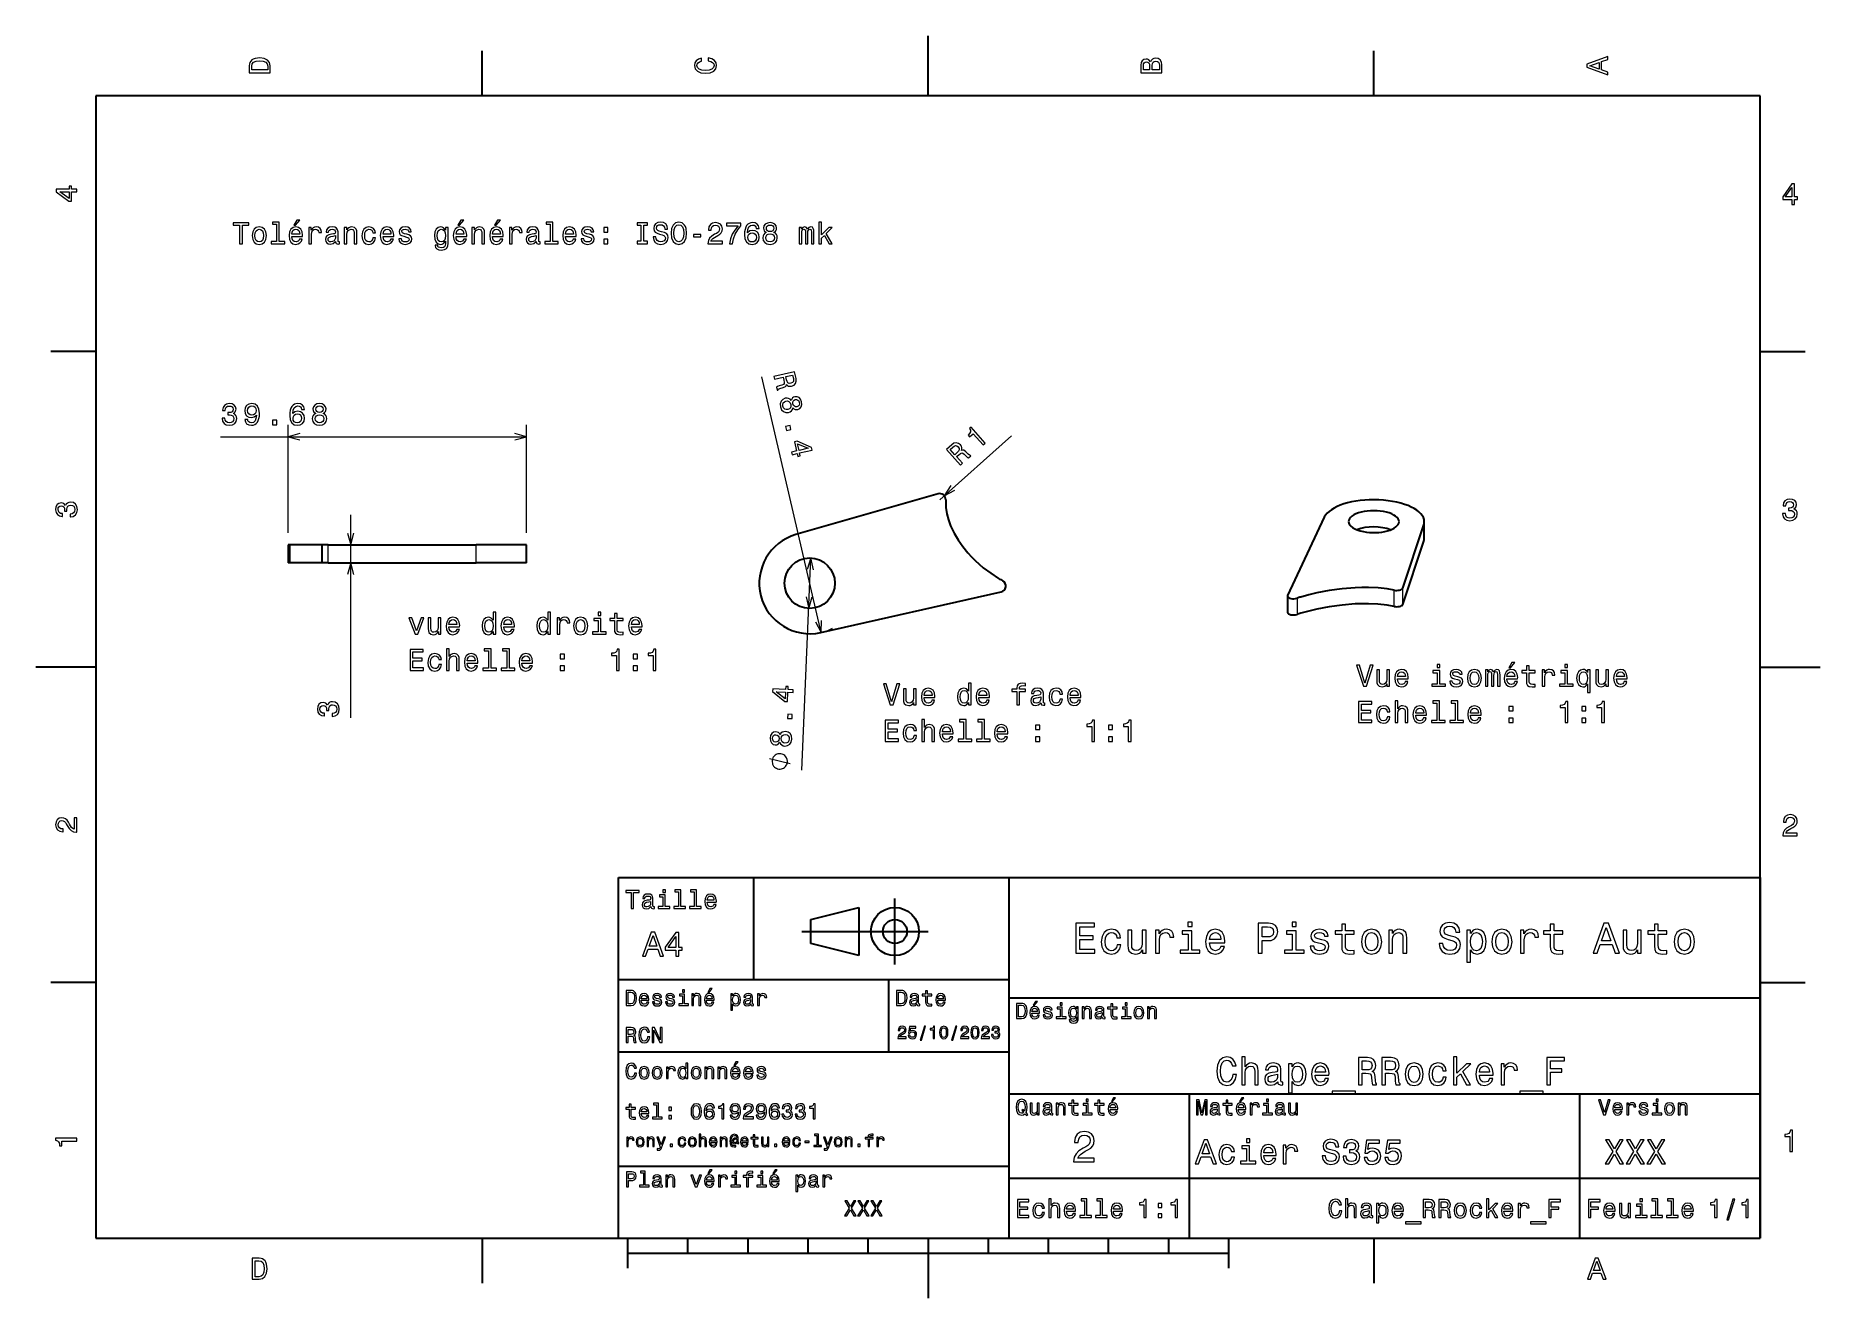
# Model space of a CAD drawing. Extents: x 0 to 297, y 0 to 210.
import ezdxf

# ---------------------------------------------------------------- set-up
doc = ezdxf.new("R2010")
doc.units = 0

msp = doc.modelspace()

# ---------------------------------------------------------------- linework, layer by layer
at = {"color": 7, "lineweight": 35, "ltscale": 0.25}
for p, q in [((148.5, 200), (148.5, 210)), ((10, 105), (0, 105)), ((287, 105), (297, 105)), ((192, 10), (192, 20)), ((148.5, 10), (148.5, 0))]:
    msp.add_line(p, q, dxfattribs=at)
at = {"color": 7, "lineweight": 35, "ltscale": 0.1875}
for p, q in [((74.300003, 200), (74.300003, 207.5)), ((222.699997, 200), (222.699997, 207.5)), ((10, 157.5), (2.5, 157.5)), ((287, 157.5), (294.5, 157.5)), ((10, 52.5), (2.5, 52.5)), ((287, 52.5), (294.5, 52.5)), ((74.300003, 10), (74.300003, 2.5)), ((222.699997, 10), (222.699997, 2.5))]:
    msp.add_line(p, q, dxfattribs=at)
at = {"color": 7, "lineweight": 35}
for p, q in [((287, 200), (10, 200)), ((10, 200), (10, 10)), ((287, 10), (287, 200)), ((150.172577, 133.792969), (126.504784, 127.011353)), ((48.661808, 125.328682), (73.282013, 125.328682)), ((48.661808, 122.328682), (73.282013, 122.328682)), ((130.660187, 110.740669), (160.668304, 117.483749)), ((97, 10), (97, 70)), ((97, 70), (287, 70)), ((162, 10), (162, 70)), ((287, 70), (287, 10)), ((127.5, 61), (148.5, 61)), ((97, 53), (162, 53)), ((162, 50), (287, 50)), ((97, 41), (162, 41)), ((162, 34), (287, 34)), ((257, 10), (257, 34)), ((97, 22), (162, 22)), ((162, 20), (287, 20)), ((10, 10), (287, 10)), ((97, 10), (287, 10)), ((98.5, 7.5), (198.5, 7.5))]:
    msp.add_line(p, q, dxfattribs=at)
at = {"color": 7, "lineweight": 13}
for p, q in [((130.722748, 110.754974), (120.831398, 153.252991)), ((30.774689, 143.29686), (81.682014, 143.29686)), ((52.419289, 96.528481), (52.419289, 130.328674)), ((127.527107, 87.858185), (128.992935, 123.132683))]:
    msp.add_line(p, q, dxfattribs=at)
at = {"color": 7, "lineweight": 13, "ltscale": 0.449204}
for p, q in [((42.006462, 127.328682), (42.006462, 145.29686)), ((81.682014, 127.328682), (81.682014, 145.29686))]:
    msp.add_line(p, q, dxfattribs=at)
at = {"color": 7, "lineweight": 13, "ltscale": 0.4}
msp.add_line((150.448029, 132.83165), (162.397568, 143.471603), dxfattribs=at)
at = {"color": 7, "lineweight": 35, "ltscale": 0.359982}
msp.add_line((214.455673, 129.913177), (208.343491, 116.875504), dxfattribs=at)
at = {"color": 7, "lineweight": 35, "ltscale": 0.27762}
for p, q in [((227.518188, 118.109543), (231.00351, 128.653229)), ((227.513611, 115.405083), (230.998932, 125.948776))]:
    msp.add_line(p, q, dxfattribs=at)
at = {"color": 7, "lineweight": 13, "ltscale": 0.067611}
for p, q in [((230.998932, 125.948776), (231.00351, 128.653229)), ((209.920776, 116.440178), (209.916199, 113.735725))]:
    msp.add_line(p, q, dxfattribs=at)
at = {"color": 7, "lineweight": 35, "ltscale": 0.067612}
msp.add_line((231.083527, 126.460724), (231.088104, 129.165192), dxfattribs=at)
at = {"color": 7, "lineweight": 35, "ltscale": 0.007264}
for p, q in [((42.29702, 125.328682), (42.006462, 125.328682)), ((42.29702, 122.328682), (42.006462, 122.328682))]:
    msp.add_line(p, q, dxfattribs=at)
at = {"color": 7, "lineweight": 35, "ltscale": 0.075}
for p, q in [((42.006462, 125.328682), (42.006462, 122.328682)), ((47.661808, 122.328682), (47.661808, 125.328682)), ((81.682014, 122.328682), (81.682014, 125.328682))]:
    msp.add_line(p, q, dxfattribs=at)
at = {"color": 7, "lineweight": 35, "ltscale": 0.013673}
for p, q in [((42.843925, 125.328682), (42.297016, 125.328682)), ((42.843925, 122.328682), (42.297016, 122.328682))]:
    msp.add_line(p, q, dxfattribs=at)
at = {"color": 7, "lineweight": 13, "ltscale": 0.075}
for p, q in [((42.29702, 125.328682), (42.29702, 122.328682)), ((48.661808, 122.328682), (48.661808, 125.328682)), ((73.282013, 122.328682), (73.282013, 125.328682))]:
    msp.add_line(p, q, dxfattribs=at)
at = {"color": 7, "lineweight": 35, "ltscale": 0.120458}
msp.add_line((47.662239, 125.328682), (42.843925, 125.328682), dxfattribs=at)
at = {"color": 7, "lineweight": 35, "ltscale": 0.025}
for p, q in [((48.661808, 125.328682), (47.661808, 125.328682)), ((48.661808, 122.328682), (47.661808, 122.328682))]:
    msp.add_line(p, q, dxfattribs=at)
at = {"color": 7, "lineweight": 35, "ltscale": 0.21}
for p, q in [((81.682014, 125.328682), (73.282013, 125.328682)), ((81.682014, 122.328682), (73.282013, 122.328682))]:
    msp.add_line(p, q, dxfattribs=at)
at = {"color": 7, "lineweight": 35, "ltscale": 0.120449}
msp.add_line((47.661873, 122.328682), (42.843925, 122.328682), dxfattribs=at)
at = {"color": 7, "lineweight": 35, "ltscale": 0.067611}
msp.add_line((208.323547, 116.789825), (208.31897, 114.085373), dxfattribs=at)
at = {"color": 7, "lineweight": 13, "ltscale": 0.067612}
for p, q in [((226.075165, 115.081497), (226.079758, 117.785957)), ((227.513611, 115.405083), (227.518188, 118.109543))]:
    msp.add_line(p, q, dxfattribs=at)
at = {"color": 7, "lineweight": 35, "ltscale": 0.425}
msp.add_line((119.5, 53), (119.5, 70), dxfattribs=at)
at = {"color": 7, "lineweight": 35, "ltscale": 0.275}
msp.add_line((143, 55.5), (143, 66.5), dxfattribs=at)
at = {"color": 7, "lineweight": 35, "ltscale": 0.206155}
for p, q in [((129, 63), (137, 65)), ((137, 57), (129, 59))]:
    msp.add_line(p, q, dxfattribs=at)
at = {"color": 7, "lineweight": 35, "ltscale": 0.1}
msp.add_line((129, 59), (129, 63), dxfattribs=at)
at = {"color": 7, "lineweight": 35, "ltscale": 0.2}
msp.add_line((137, 65), (137, 57), dxfattribs=at)
at = {"color": 7, "lineweight": 35, "ltscale": 0.3}
msp.add_line((142, 41), (142, 53), dxfattribs=at)
at = {"color": 7, "lineweight": 35, "ltscale": 0.35}
msp.add_line((192, 20), (192, 34), dxfattribs=at)
at = {"color": 7, "lineweight": 35, "ltscale": 0.125}
for p, q in [((98.5, 10), (98.5, 5)), ((198.5, 10), (198.5, 5))]:
    msp.add_line(p, q, dxfattribs=at)
at = {"color": 7, "lineweight": 35, "ltscale": 0.0625}
for p, q in [((108.5, 10), (108.5, 7.5)), ((118.5, 10), (118.5, 7.5)), ((128.5, 10), (128.5, 7.5)), ((138.5, 10), (138.5, 7.5)), ((158.5, 10), (158.5, 7.5)), ((168.5, 10), (168.5, 7.5)), ((178.5, 10), (178.5, 7.5)), ((188.5, 10), (188.5, 7.5))]:
    msp.add_line(p, q, dxfattribs=at)
at = {"color": 7, "lineweight": 13}
for points in [[(35.533215, 204.994965), (35.533215, 203.829971), (39.033215, 203.829971), (39.033215, 204.994965), (38.922264, 205.544678), (38.584366, 205.953171), (38.034657, 206.205338), (37.283215, 206.296112), (36.516644, 206.215424), (36.21405, 206.114563), (35.971977, 205.973343), (35.644165, 205.56485), (35.563473, 205.297562)], [(35.951801, 204.959656), (36.027451, 205.342941), (36.259438, 205.605194), (36.672985, 205.761536), (37.283215, 205.811966), (37.873272, 205.756485), (38.286816, 205.600143), (38.533936, 205.332855), (38.614628, 204.959656), (38.614628, 204.298996), (35.951801, 204.298996)], [(111.93206, 205.817017), (112.35569, 205.716141), (112.658287, 205.549713), (112.844887, 205.317734), (112.905403, 205.045395), (112.814629, 204.71759), (112.54229, 204.460388), (112.098488, 204.28891), (111.483215, 204.233429), (110.872986, 204.28891), (110.424141, 204.455338), (110.151802, 204.71254), (110.055984, 205.045395), (110.106415, 205.287476), (110.247627, 205.494247), (110.474571, 205.655624), (110.787247, 205.766571), (110.787247, 206.245682), (110.308144, 206.094391), (109.94503, 205.832138), (109.718086, 205.474075), (109.637398, 205.045395), (109.763474, 204.510818), (110.116501, 204.10231), (110.696472, 203.840057), (111.483215, 203.749283), (112.269958, 203.840057), (112.84993, 204.10231), (113.208, 204.510818), (113.329041, 205.045395), (113.233215, 205.51442), (112.965927, 205.892654), (112.527161, 206.159943), (111.93206, 206.301163)], [(185.542007, 205.630417), (185.249496, 205.983429), (185.052811, 206.074219), (184.81073, 206.104477), (184.432495, 206.03891), (184.160156, 205.842224), (183.993729, 205.524506), (183.933212, 205.080704), (183.933212, 203.835022), (187.433212, 203.835022), (187.433212, 205.151306), (187.36261, 205.620331), (187.155838, 205.968307), (186.828018, 206.185165), (186.384216, 206.260818), (186.08667, 206.215424), (185.839554, 206.094391), (185.65799, 205.897705)], [(185.385666, 204.984879), (185.385666, 204.298996), (184.351807, 204.298996), (184.351807, 205.025223), (184.382065, 205.297562), (184.472839, 205.489197), (184.629181, 205.605194), (184.86116, 205.645538), (185.093155, 205.600143), (185.254532, 205.479111), (185.355408, 205.272339)], [(187.014618, 205.095825), (187.014618, 204.298996), (185.809296, 204.298996), (185.809296, 205.050446), (185.844589, 205.368164), (185.9505, 205.595108), (186.132065, 205.731277), (186.394302, 205.776657), (186.671692, 205.731277), (186.863327, 205.605194), (186.979324, 205.393372)], [(261.633209, 203.466858), (261.633209, 203.930847), (260.604401, 204.298996), (260.604401, 205.695969), (261.633209, 206.064133), (261.633209, 206.538193), (258.128174, 205.257217), (258.128174, 204.742798)], [(260.17572, 204.460388), (258.632477, 205), (260.17572, 205.539627)], [(6.833213, 184.02739), (6.833213, 184.481277), (5.965778, 184.481277), (5.965778, 184.98056), (5.56232, 184.98056), (5.56232, 184.481277), (3.408862, 184.481277), (3.408862, 184.022339), (5.521974, 182.489197), (5.965778, 182.489197), (5.965778, 184.02739)], [(292.277374, 181.916794), (292.731262, 181.916794), (292.731262, 182.784225), (293.23056, 182.784225), (293.23056, 183.187683), (292.731262, 183.187683), (292.731262, 185.341141), (292.272339, 185.341141), (290.739197, 183.228027), (290.739197, 182.784225), (292.277374, 182.784225)], [(291.162842, 183.187683), (292.277374, 184.756134), (292.277374, 183.187683)], [(5.56232, 182.912827), (3.993876, 184.02739), (5.56232, 184.02739)], [(33.942074, 175.391525), (34.406052, 175.391525), (34.406052, 178.467896), (35.46513, 178.467896), (35.46513, 178.891525), (32.877953, 178.891525), (32.877953, 178.467896), (33.942074, 178.467896)], [(40.084724, 178.639359), (40.084724, 175.764725), (39.171902, 175.764725), (39.171902, 175.391525), (41.43631, 175.391525), (41.43631, 175.764725), (40.52853, 175.764725), (40.52853, 179.012558), (39.38876, 179.012558), (39.38876, 178.639359)], [(42.934151, 178.467896), (43.231701, 178.467896), (43.932709, 179.325241), (43.438473, 179.325241)], [(70.258354, 178.467896), (70.555908, 178.467896), (71.256912, 179.325241), (70.76268, 179.325241)], [(76.330399, 178.467896), (76.627945, 178.467896), (77.328957, 179.325241), (76.834717, 179.325241)], [(85.625061, 178.639359), (85.625061, 175.764725), (84.712242, 175.764725), (84.712242, 175.391525), (86.976654, 175.391525), (86.976654, 175.764725), (86.068871, 175.764725), (86.068871, 179.012558), (84.9291, 179.012558), (84.9291, 178.639359)], [(100.734573, 175.815155), (100.089035, 175.815155), (100.089035, 175.391525), (101.844078, 175.391525), (101.844078, 175.815155), (101.198547, 175.815155), (101.198547, 178.467896), (101.844078, 178.467896), (101.844078, 178.891525), (100.089035, 178.891525), (100.089035, 178.467896), (100.734573, 178.467896)], [(103.205757, 176.546417), (102.746819, 176.546417), (102.847687, 176.011841), (103.099846, 175.618469), (103.488174, 175.381439), (104.012672, 175.2957), (104.532127, 175.376389), (104.920456, 175.598297), (105.167572, 175.946274), (105.258347, 176.405212), (105.182701, 176.818756), (104.970886, 177.086044), (104.627945, 177.262558), (104.169014, 177.393692), (103.775642, 177.489502), (103.518433, 177.600464), (103.372185, 177.761841), (103.32679, 178.014008), (103.372185, 178.240952), (103.503304, 178.412415), (103.705032, 178.528412), (103.982414, 178.568756), (104.264832, 178.518326), (104.486732, 178.382156), (104.632988, 178.155212), (104.70359, 177.84758), (105.162529, 177.84758), (105.162529, 177.857666), (105.081833, 178.331726), (104.844803, 178.684753), (104.471603, 178.906662), (103.967285, 178.9823), (103.51339, 178.906662), (103.160362, 178.694839), (102.933418, 178.367035), (102.85273, 177.943405), (102.918289, 177.565155), (103.109932, 177.307953), (103.412529, 177.136475), (103.826073, 177.005356), (104.234573, 176.889359), (104.542213, 176.778412), (104.728813, 176.617035), (104.794373, 176.354782), (104.733856, 176.087494), (104.577515, 175.885757), (104.340485, 175.759674), (104.032845, 175.71933), (103.689903, 175.774811), (103.427658, 175.936188), (103.26123, 176.198441)], [(105.7425, 177.141525), (105.833282, 176.354782), (106.095528, 175.774811), (106.504028, 175.416748), (107.038612, 175.2957), (107.568153, 175.416748), (107.981697, 175.774811), (108.238899, 176.354782), (108.334717, 177.141525), (108.238899, 177.923233), (108.127945, 178.240952), (107.981697, 178.503204), (107.568153, 178.861267), (107.315987, 178.952042), (107.038612, 178.98735), (106.498985, 178.861267), (106.090485, 178.50824), (105.833282, 177.928268)], [(106.226654, 177.141525), (106.282127, 177.751755), (106.448555, 178.200607), (106.705757, 178.472931), (107.038612, 178.568756), (107.366417, 178.472931), (107.623627, 178.195557), (107.790054, 177.746719), (107.850571, 177.141525), (107.790054, 176.531296), (107.623627, 176.082443), (107.366417, 175.81012), (107.038612, 175.71933), (106.705757, 175.81012), (106.448555, 176.082443), (106.282127, 176.526245)], [(111.880112, 175.391525), (114.285736, 175.391525), (114.285736, 175.825241), (112.384438, 175.825241), (112.490349, 176.062271), (112.671906, 176.258957), (113.231697, 176.617035), (113.529251, 176.768326), (113.862106, 176.985184), (114.099136, 177.23735), (114.235306, 177.534897), (114.285736, 177.872787), (114.199997, 178.296417), (113.962967, 178.629272), (113.599854, 178.841095), (113.130836, 178.916748), (112.646683, 178.831009), (112.278534, 178.593979), (112.041496, 178.215729), (111.960808, 177.716446), (111.960808, 177.645844), (112.419739, 177.645844), (112.419739, 177.686188), (112.465126, 178.029129), (112.601295, 178.281296), (112.818153, 178.442673), (113.105621, 178.498154), (113.398125, 178.447723), (113.614983, 178.32164), (113.756195, 178.124954), (113.806625, 177.877838), (113.771324, 177.645844), (113.675507, 177.449158), (113.514122, 177.277695), (113.292221, 177.126389), (112.994667, 176.965012), (112.500435, 176.652328), (112.152451, 176.319473), (111.945679, 175.916016), (111.880112, 175.406662)], [(115.445679, 175.391525), (115.955048, 175.391525), (116.121475, 176.223663), (116.413979, 177.00032), (116.827522, 177.721497), (117.367149, 178.397293), (117.367149, 178.815872), (114.966576, 178.815872), (114.966576, 178.356949), (116.883003, 178.356949), (116.328247, 177.676102), (115.90966, 176.965012), (115.617149, 176.208527)], [(120.393089, 177.948441), (120.297272, 178.356949), (120.075363, 178.659531), (119.73243, 178.851181), (119.28862, 178.916748), (118.991074, 178.881439), (118.733864, 178.785614), (118.50692, 178.629272), (118.315277, 178.407379), (118.163986, 178.130005), (118.053032, 177.792099), (117.98243, 177.393692), (117.962257, 176.944839), (118.042946, 176.228699), (118.290062, 175.709244), (118.688477, 175.396576), (119.233147, 175.290665), (119.722343, 175.381439), (120.095543, 175.618469), (120.337616, 175.991669), (120.423347, 176.465729), (120.337616, 176.944839), (120.105629, 177.312988), (119.747559, 177.544983), (119.303749, 177.625671), (118.824646, 177.524811), (118.466576, 177.23735), (118.542229, 177.792099), (118.703606, 178.190521), (118.950729, 178.427551), (119.293663, 178.50824), (119.54583, 178.467896), (119.737473, 178.361984), (119.863548, 178.185471), (119.929115, 177.948441)], [(121.593384, 177.277695), (121.336174, 177.136475), (121.15966, 176.939789), (121.048714, 176.692673), (121.013412, 176.395126), (121.094101, 175.946274), (121.326088, 175.598297), (121.70433, 175.376389), (122.218742, 175.290665), (122.728104, 175.376389), (123.106346, 175.598297), (123.338341, 175.946274), (123.424072, 176.395126), (123.383728, 176.692673), (123.277817, 176.939789), (123.09626, 177.136475), (122.844101, 177.277695), (123.04583, 177.398727), (123.187042, 177.565155), (123.272774, 177.766891), (123.303032, 178.014008), (123.222343, 178.37207), (123.010529, 178.659531), (122.667587, 178.84613), (122.218742, 178.916748), (121.764847, 178.84613), (121.421913, 178.659531), (121.205055, 178.37207), (121.129402, 178.014008), (121.154617, 177.766891), (121.240356, 177.565155)], [(121.608513, 177.973663), (121.648857, 178.195557), (121.76989, 178.367035), (121.961533, 178.472931), (122.218742, 178.51329), (122.470901, 178.472931), (122.662544, 178.367035), (122.783585, 178.195557), (122.828972, 177.973663), (122.783585, 177.746719), (122.662544, 177.570206), (122.470901, 177.454208), (122.218742, 177.4189), (121.961533, 177.459244), (121.76989, 177.570206), (121.648857, 177.746719)], [(130.343384, 175.391525), (130.787201, 175.391525), (130.787201, 176.344696), (131.25116, 176.793549), (132.048004, 175.391525), (132.547272, 175.391525), (131.553772, 177.101181), (132.572495, 178.099731), (132.012695, 178.099731), (130.787201, 176.879272), (130.787201, 179.012558), (130.343384, 179.012558)], [(36.035015, 176.743103), (36.115707, 176.127838), (36.347694, 175.67395), (36.715851, 175.391525), (37.210087, 175.2957), (37.69928, 175.391525), (38.067436, 175.6689), (38.299423, 176.122787), (38.385159, 176.743103), (38.299423, 177.358383), (38.067436, 177.817322), (37.69928, 178.094696), (37.210087, 178.195557), (36.715851, 178.094696), (36.347694, 177.812271), (36.115707, 177.358383)], [(36.488903, 176.748154), (36.534294, 177.202042), (36.675503, 177.529846), (36.902451, 177.731583), (37.210087, 177.802185), (37.51268, 177.731583), (37.739624, 177.534897), (37.880836, 177.202042), (37.931267, 176.748154), (37.880836, 176.289215), (37.739624, 175.95636), (37.51268, 175.754639), (37.210087, 175.689072), (36.902451, 175.754639), (36.675503, 175.95636), (36.534294, 176.289215)], [(42.626511, 176.617035), (44.40173, 176.617035), (44.406773, 176.823807), (44.32608, 177.403778), (44.104179, 177.837494), (43.751152, 178.099731), (43.282131, 178.195557), (42.8232, 178.094696), (42.470173, 177.812271), (42.243229, 177.353348), (42.162537, 176.748154), (42.238186, 176.127838), (42.46513, 175.67395), (42.81311, 175.391525), (43.267002, 175.2957), (43.660374, 175.361267), (43.983139, 175.53273), (44.220173, 175.805069), (44.356339, 176.168182), (43.91758, 176.168182), (43.826801, 175.966446), (43.695679, 175.815155), (43.322479, 175.694122), (43.035015, 175.749588), (42.818153, 175.926102), (42.676945, 176.213577), (42.626511, 176.601898)], [(42.626511, 176.990234), (42.681988, 177.338211), (42.818153, 177.595413), (43.024929, 177.751755), (43.297264, 177.807236), (43.564552, 177.751755), (43.771324, 177.595413), (43.897408, 177.338211), (43.942795, 176.990234)], [(45.440636, 175.391525), (45.884438, 175.391525), (45.884438, 176.939789), (45.929825, 177.312988), (46.065994, 177.580292), (46.287895, 177.741669), (46.585445, 177.79715), (46.80735, 177.761841), (46.973774, 177.66098), (47.074638, 177.489502), (47.109943, 177.257523), (47.558792, 177.257523), (47.498272, 177.666016), (47.331844, 177.958527), (47.054466, 178.13504), (46.676224, 178.195557), (46.419022, 178.155212), (46.197117, 178.054352), (46.000431, 177.882874), (45.844093, 177.650894), (45.844093, 178.099731), (45.440636, 178.099731)], [(49.919022, 175.744553), (49.919022, 175.729416), (49.944237, 175.557953), (50.019882, 175.43692), (50.337608, 175.341095), (50.584724, 175.381439), (50.584724, 175.72438), (50.478821, 175.709244), (50.337608, 175.774811), (50.312393, 175.976547), (50.312393, 177.378555), (50.251873, 177.736633), (50.075363, 177.988785), (49.767723, 178.140091), (49.334007, 178.195557), (48.910378, 178.13504), (48.597694, 177.963577), (48.401009, 177.696274), (48.335449, 177.343262), (48.335449, 177.312988), (48.733864, 177.312988), (48.769165, 177.524811), (48.880116, 177.676102), (49.061672, 177.766891), (49.318878, 177.802185), (49.565994, 177.776978), (49.742508, 177.701324), (49.848415, 177.570206), (49.88372, 177.388641), (49.863544, 177.176834), (49.782852, 177.070923), (49.581123, 177.020493), (49.202881, 176.980148), (48.769165, 176.889359), (48.461529, 176.727982), (48.279972, 176.475815), (48.224495, 176.102615), (48.274929, 175.76976), (48.431267, 175.522644), (48.68343, 175.366302), (49.03141, 175.310837), (49.500435, 175.416748)], [(49.868587, 176.339645), (49.808067, 176.077408), (49.646687, 175.875671), (49.40461, 175.744553), (49.107063, 175.699158), (48.915421, 175.72438), (48.779251, 175.805069), (48.693516, 175.946274), (48.668301, 176.14296), (48.688473, 176.319473), (48.769165, 176.445557), (49.09193, 176.586777), (49.500435, 176.647293), (49.868587, 176.768326)], [(51.346252, 175.391525), (51.790058, 175.391525), (51.790058, 176.954926), (51.835449, 177.312988), (51.981701, 177.575241), (52.208645, 177.736633), (52.511238, 177.79715), (52.753315, 177.746719), (52.90461, 177.61055), (52.980259, 177.383606), (53.005478, 177.081009), (53.005478, 175.391525), (53.44928, 175.391525), (53.44928, 177.171783), (53.429108, 177.529846), (53.338329, 177.827408), (53.040779, 178.099731), (52.576801, 178.195557), (52.319595, 178.160263), (52.102737, 178.064438), (51.916138, 177.903046), (51.769882, 177.686188), (51.769882, 178.099731), (51.346252, 178.099731)], [(56.107063, 177.202042), (56.545822, 177.202042), (56.455044, 177.605499), (56.238186, 177.923233), (55.900291, 178.119919), (55.461529, 178.195557), (54.977379, 178.094696), (54.609222, 177.812271), (54.377235, 177.353348), (54.296543, 176.738068), (54.372192, 176.127838), (54.599136, 175.67395), (54.957207, 175.391525), (55.4464, 175.2957), (55.880119, 175.371353), (56.218014, 175.58316), (56.450001, 175.916016), (56.550865, 176.359818), (56.127235, 176.359818), (56.051586, 176.077408), (55.910378, 175.865585), (55.708649, 175.734467), (55.461529, 175.694122), (55.153893, 175.759674), (54.931992, 175.961411), (54.795822, 176.289215), (54.750435, 176.753204), (54.795822, 177.207092), (54.937035, 177.534897), (55.163979, 177.736633), (55.461529, 177.807236), (55.723778, 177.761841), (55.920464, 177.645844), (56.051586, 177.454208)], [(57.806629, 176.617035), (59.581844, 176.617035), (59.586887, 176.823807), (59.506195, 177.403778), (59.284294, 177.837494), (58.931267, 178.099731), (58.46225, 178.195557), (58.003315, 178.094696), (57.650291, 177.812271), (57.423344, 177.353348), (57.342651, 176.748154), (57.418301, 176.127838), (57.645245, 175.67395), (57.993229, 175.391525), (58.447121, 175.2957), (58.840492, 175.361267), (59.163258, 175.53273), (59.400291, 175.805069), (59.536453, 176.168182), (59.097694, 176.168182), (59.006916, 175.966446), (58.875793, 175.815155), (58.502594, 175.694122), (58.21513, 175.749588), (57.998272, 175.926102), (57.857063, 176.213577), (57.806629, 176.601898)], [(57.806629, 176.990234), (57.862106, 177.338211), (57.998272, 177.595413), (58.205044, 177.751755), (58.477379, 177.807236), (58.744667, 177.751755), (58.951439, 177.595413), (59.077522, 177.338211), (59.12291, 176.990234)], [(61.780693, 176.970062), (61.352016, 177.070923), (61.034294, 177.18692), (60.928387, 177.42395), (60.958645, 177.590378), (61.064552, 177.711411), (61.236023, 177.787064), (61.483139, 177.817322), (61.720173, 177.787064), (61.906773, 177.696274), (62.027809, 177.56012), (62.078239, 177.378555), (62.511959, 177.378555), (62.511959, 177.388641), (62.43631, 177.716446), (62.229538, 177.973663), (61.906773, 178.13504), (61.483139, 178.195557), (61.054466, 178.13504), (60.741787, 177.968613), (60.545101, 177.721497), (60.484581, 177.408813), (60.529968, 177.106216), (60.671181, 176.894409), (60.903168, 176.743103), (61.241066, 176.637207), (61.735302, 176.516159), (62.037895, 176.390091), (62.118587, 176.289215), (62.148849, 176.137924), (62.103458, 175.951324), (61.982422, 175.81012), (61.785736, 175.71933), (61.523487, 175.689072), (61.246109, 175.71933), (61.04438, 175.825241), (60.908211, 175.996719), (60.852737, 176.233749), (60.424065, 176.233749), (60.494667, 175.830292), (60.701439, 175.537781), (61.029251, 175.361267), (61.483139, 175.2957), (61.957207, 175.361267), (62.305187, 175.537781), (62.517002, 175.820206), (62.592651, 176.188354), (62.537178, 176.506073), (62.380836, 176.722931), (62.123631, 176.864151)], [(68.634438, 175.512558), (68.634438, 178.099731), (68.2108, 178.099731), (68.2108, 177.66098), (67.862823, 178.059387), (67.651001, 178.160263), (67.413971, 178.195557), (66.985306, 178.094696), (66.652451, 177.812271), (66.435593, 177.358383), (66.35994, 176.748154), (66.435593, 176.132874), (66.652451, 175.678986), (66.985306, 175.391525), (67.413971, 175.2957), (67.656052, 175.331009), (67.85778, 175.421783), (68.2108, 175.805069), (68.2108, 175.421783), (68.170456, 175.119186), (68.059509, 174.902328), (67.847687, 174.776245), (67.529968, 174.730865), (67.252594, 174.761124), (67.055908, 174.836777), (66.939911, 174.967896), (66.90461, 175.144409), (66.475937, 175.144409), (66.475937, 175.124237), (66.541496, 174.801468), (66.743225, 174.559387), (67.065994, 174.403046), (67.504753, 174.34758), (68.029251, 174.423233), (68.377228, 174.63504), (68.573914, 175.003204)], [(66.818878, 176.748154), (66.864258, 177.197006), (67.000427, 177.529846), (67.21225, 177.726532), (67.494667, 177.79715), (67.792221, 177.726532), (68.014114, 177.529846), (68.150284, 177.197006), (68.200714, 176.748154), (68.150284, 176.289215), (68.014114, 175.961411), (67.792221, 175.759674), (67.494667, 175.694122), (67.21225, 175.759674), (67.000427, 175.961411), (66.864258, 176.294266)], [(69.950714, 176.617035), (71.725937, 176.617035), (71.730972, 176.823807), (71.650284, 177.403778), (71.428383, 177.837494), (71.075356, 178.099731), (70.606339, 178.195557), (70.1474, 178.094696), (69.794373, 177.812271), (69.567429, 177.353348), (69.48674, 176.748154), (69.562393, 176.127838), (69.789337, 175.67395), (70.137314, 175.391525), (70.591202, 175.2957), (70.984581, 175.361267), (71.307343, 175.53273), (71.544373, 175.805069), (71.680542, 176.168182), (71.241783, 176.168182), (71.151001, 175.966446), (71.019882, 175.815155), (70.646683, 175.694122), (70.359222, 175.749588), (70.142365, 175.926102), (70.001144, 176.213577), (69.950714, 176.601898)], [(69.950714, 176.990234), (70.006195, 177.338211), (70.142365, 177.595413), (70.349136, 177.751755), (70.621468, 177.807236), (70.888763, 177.751755), (71.095535, 177.595413), (71.221611, 177.338211), (71.266998, 176.990234)], [(72.598412, 175.391525), (73.042213, 175.391525), (73.042213, 176.954926), (73.087601, 177.312988), (73.233856, 177.575241), (73.4608, 177.736633), (73.763397, 177.79715), (74.00547, 177.746719), (74.156769, 177.61055), (74.232422, 177.383606), (74.257629, 177.081009), (74.257629, 175.391525), (74.701439, 175.391525), (74.701439, 177.171783), (74.681259, 177.529846), (74.590485, 177.827408), (74.292938, 178.099731), (73.828964, 178.195557), (73.571754, 178.160263), (73.354897, 178.064438), (73.168297, 177.903046), (73.022041, 177.686188), (73.022041, 178.099731), (72.598412, 178.099731)], [(76.022766, 176.617035), (77.797974, 176.617035), (77.803024, 176.823807), (77.722328, 177.403778), (77.500427, 177.837494), (77.1474, 178.099731), (76.678383, 178.195557), (76.219452, 178.094696), (75.866425, 177.812271), (75.639481, 177.353348), (75.558784, 176.748154), (75.63443, 176.127838), (75.861374, 175.67395), (76.209366, 175.391525), (76.663254, 175.2957), (77.056625, 175.361267), (77.379395, 175.53273), (77.616425, 175.805069), (77.752594, 176.168182), (77.313828, 176.168182), (77.223053, 175.966446), (77.091927, 175.815155), (76.718727, 175.694122), (76.431259, 175.749588), (76.214401, 175.926102), (76.073196, 176.213577), (76.022766, 176.601898)], [(76.022766, 176.990234), (76.078232, 177.338211), (76.214401, 177.595413), (76.421173, 177.751755), (76.693512, 177.807236), (76.9608, 177.751755), (77.167572, 177.595413), (77.293655, 177.338211), (77.339043, 176.990234)], [(78.836884, 175.391525), (79.280685, 175.391525), (79.280685, 176.939789), (79.32608, 177.312988), (79.462242, 177.580292), (79.684143, 177.741669), (79.981689, 177.79715), (80.203598, 177.761841), (80.370026, 177.66098), (80.470886, 177.489502), (80.506195, 177.257523), (80.955032, 177.257523), (80.894516, 177.666016), (80.728088, 177.958527), (80.450714, 178.13504), (80.072472, 178.195557), (79.815269, 178.155212), (79.593369, 178.054352), (79.396683, 177.882874), (79.240341, 177.650894), (79.240341, 178.099731), (78.836884, 178.099731)], [(83.315262, 175.744553), (83.315262, 175.729416), (83.340485, 175.557953), (83.41613, 175.43692), (83.733856, 175.341095), (83.980972, 175.381439), (83.980972, 175.72438), (83.875061, 175.709244), (83.733856, 175.774811), (83.708633, 175.976547), (83.708633, 177.378555), (83.648117, 177.736633), (83.471603, 177.988785), (83.163971, 178.140091), (82.730255, 178.195557), (82.306625, 178.13504), (81.993942, 177.963577), (81.797256, 177.696274), (81.731689, 177.343262), (81.731689, 177.312988), (82.130112, 177.312988), (82.165413, 177.524811), (82.276367, 177.676102), (82.457916, 177.766891), (82.715118, 177.802185), (82.962242, 177.776978), (83.138756, 177.701324), (83.244659, 177.570206), (83.279968, 177.388641), (83.259796, 177.176834), (83.1791, 177.070923), (82.977371, 177.020493), (82.599129, 176.980148), (82.165413, 176.889359), (81.857773, 176.727982), (81.676224, 176.475815), (81.620743, 176.102615), (81.671173, 175.76976), (81.827515, 175.522644), (82.079681, 175.366302), (82.427658, 175.310837), (82.896683, 175.416748)], [(83.264832, 176.339645), (83.204315, 176.077408), (83.042938, 175.875671), (82.800858, 175.744553), (82.503311, 175.699158), (82.311661, 175.72438), (82.175499, 175.805069), (82.089767, 175.946274), (82.064545, 176.14296), (82.084717, 176.319473), (82.165413, 176.445557), (82.488174, 176.586777), (82.896683, 176.647293), (83.264832, 176.768326)], [(88.166855, 176.617035), (89.942062, 176.617035), (89.947113, 176.823807), (89.866417, 177.403778), (89.644516, 177.837494), (89.291489, 178.099731), (88.822472, 178.195557), (88.363541, 178.094696), (88.010513, 177.812271), (87.783569, 177.353348), (87.702873, 176.748154), (87.778519, 176.127838), (88.005463, 175.67395), (88.353455, 175.391525), (88.807343, 175.2957), (89.200714, 175.361267), (89.523483, 175.53273), (89.760513, 175.805069), (89.896683, 176.168182), (89.457916, 176.168182), (89.367142, 175.966446), (89.236015, 175.815155), (88.862816, 175.694122), (88.575348, 175.749588), (88.35849, 175.926102), (88.217285, 176.213577), (88.166855, 176.601898)], [(88.166855, 176.990234), (88.222321, 177.338211), (88.35849, 177.595413), (88.565262, 177.751755), (88.837601, 177.807236), (89.104889, 177.751755), (89.311661, 177.595413), (89.437744, 177.338211), (89.483131, 176.990234)], [(92.140915, 176.970062), (91.712234, 177.070923), (91.394516, 177.18692), (91.288605, 177.42395), (91.318863, 177.590378), (91.424774, 177.711411), (91.596245, 177.787064), (91.843361, 177.817322), (92.080399, 177.787064), (92.266998, 177.696274), (92.388031, 177.56012), (92.438461, 177.378555), (92.872177, 177.378555), (92.872177, 177.388641), (92.796532, 177.716446), (92.58976, 177.973663), (92.266998, 178.13504), (91.843361, 178.195557), (91.414688, 178.13504), (91.102005, 177.968613), (90.905319, 177.721497), (90.844803, 177.408813), (90.890198, 177.106216), (91.031403, 176.894409), (91.26339, 176.743103), (91.601288, 176.637207), (92.09552, 176.516159), (92.398117, 176.390091), (92.478806, 176.289215), (92.509064, 176.137924), (92.463684, 175.951324), (92.342644, 175.81012), (92.145958, 175.71933), (91.883713, 175.689072), (91.606331, 175.71933), (91.404602, 175.825241), (91.268433, 175.996719), (91.212959, 176.233749), (90.784286, 176.233749), (90.854889, 175.830292), (91.061661, 175.537781), (91.389473, 175.361267), (91.843361, 175.2957), (92.317429, 175.361267), (92.665405, 175.537781), (92.877228, 175.820206), (92.952873, 176.188354), (92.8974, 176.506073), (92.741058, 176.722931), (92.483856, 176.864151)], [(94.546532, 177.348297), (95.242493, 177.348297), (95.242493, 178.099731), (94.546532, 178.099731)], [(94.546532, 175.391525), (95.242493, 175.391525), (95.242493, 176.14296), (94.546532, 176.14296)], [(109.464409, 176.546417), (110.684868, 176.546417), (110.684868, 176.944839), (109.464409, 176.944839)], [(119.934158, 176.460693), (119.878677, 176.14296), (119.737473, 175.900894), (119.510521, 175.739502), (119.228104, 175.689072), (118.930557, 175.739502), (118.703606, 175.895844), (118.557358, 176.137924), (118.511963, 176.455643), (118.562401, 176.768326), (118.703606, 177.005356), (118.9356, 177.156662), (119.248276, 177.212128), (119.520615, 177.156662), (119.737473, 177.010406), (119.878677, 176.773376)], [(121.497559, 176.405212), (121.542946, 176.672501), (121.689201, 176.874237), (121.916145, 177.005356), (122.218742, 177.050751), (122.516289, 177.005356), (122.74324, 176.874237), (122.889488, 176.672501), (122.939926, 176.405212), (122.889488, 176.117752), (122.74324, 175.900894), (122.516289, 175.759674), (122.218742, 175.714294), (121.916145, 175.759674), (121.689201, 175.900894), (121.542946, 176.117752)], [(127.070335, 175.391525), (127.478836, 175.391525), (127.478836, 177.202042), (127.504051, 177.47438), (127.579697, 177.671066), (127.695694, 177.787064), (127.846992, 177.832443), (127.968025, 177.792099), (128.048721, 177.691238), (128.089066, 177.51976), (128.104187, 177.292816), (128.104187, 175.391525), (128.487488, 175.391525), (128.487488, 177.202042), (128.512695, 177.46933), (128.588348, 177.666016), (128.709381, 177.787064), (128.860687, 177.832443), (128.98172, 177.792099), (129.062408, 177.691238), (129.112839, 177.292816), (129.112839, 175.391525), (129.521332, 175.391525), (129.521332, 177.262558), (129.496124, 177.650894), (129.415436, 177.948441), (129.254059, 178.130005), (128.991791, 178.195557), (128.684174, 178.094696), (128.447144, 177.802185), (128.260529, 178.089645), (127.947853, 178.195557), (127.660393, 178.094696), (127.463707, 177.812271), (127.463707, 178.099731), (127.070335, 178.099731)], [(122.868507, 153.323242), (122.974831, 152.866425), (124.414024, 153.201401), (124.522636, 152.734772), (124.587929, 152.387497), (124.569458, 152.155365), (124.434807, 151.999756), (124.156433, 151.883179), (123.720078, 151.755737), (123.437134, 151.658813), (123.278931, 151.559845), (123.398972, 151.044098), (123.492302, 151.065826), (123.603539, 151.210815), (123.849815, 151.309555), (124.391945, 151.471985), (124.780205, 151.650375), (124.881622, 151.793076), (124.933792, 151.991623), (125.102318, 151.82373), (125.306244, 151.726196), (125.542953, 151.688095), (125.810143, 151.719208), (126.206741, 151.884018), (126.470459, 152.152512), (126.581665, 152.520142), (126.542625, 152.977081), (126.27739, 154.116653)], [(126.095383, 153.007614), (126.135651, 152.701126), (126.091484, 152.468201), (125.950432, 152.295563), (125.690567, 152.188477), (125.394241, 152.17128), (125.19146, 152.263885), (125.050453, 152.469269), (124.953865, 152.772995), (124.831543, 153.298584), (125.966202, 153.562668)], [(31.021809, 146.396286), (31.021809, 146.360977), (31.102497, 145.876831), (31.339531, 145.513718), (31.71273, 145.281738), (32.206966, 145.195999), (32.731461, 145.281738), (33.124832, 145.503632), (33.376995, 145.856659), (33.467773, 146.310547), (33.427425, 146.608093), (33.316475, 146.850174), (33.134918, 147.036774), (32.892845, 147.172943), (33.220654, 147.445282), (33.336647, 147.878998), (33.261002, 148.272369), (33.04414, 148.569916), (32.691116, 148.756516), (32.206966, 148.822083), (31.753075, 148.741379), (31.40509, 148.519485), (31.178146, 148.166458), (31.102497, 147.697433), (31.102497, 147.66214), (31.551346, 147.66214), (31.59169, 147.984894), (31.722816, 148.216888), (31.934631, 148.358093), (32.232182, 148.408539), (32.494431, 148.368195), (32.686073, 148.262283), (32.802067, 148.090805), (32.847454, 147.858826), (32.802067, 147.611694), (32.68103, 147.445282), (32.469212, 147.344406), (32.181747, 147.314148), (31.985062, 147.319199), (31.985062, 146.920776), (32.232182, 146.930862), (32.549904, 146.885468), (32.786938, 146.764435), (32.928146, 146.567749), (32.97858, 146.310547), (32.923103, 146.018036), (32.776852, 145.801178), (32.544861, 145.665009), (32.237225, 145.619629), (31.919502, 145.670059), (31.687511, 145.82135), (31.54126, 146.063431), (31.485783, 146.396286)], [(34.818348, 146.164291), (34.893997, 145.765884), (35.110855, 145.458252), (35.453796, 145.266602), (35.907684, 145.195999), (36.205235, 145.231293), (36.472527, 145.322083), (36.699474, 145.478424), (36.891113, 145.700317), (37.042412, 145.977692), (37.153362, 146.320633), (37.218925, 146.714005), (37.244141, 147.167892), (37.158405, 147.878998), (36.911289, 148.398438), (36.517918, 148.711121), (35.978291, 148.822083), (35.484055, 148.731293), (35.110855, 148.489227), (34.868782, 148.116028), (34.78809, 147.647003), (34.868782, 147.162857), (35.105812, 146.794693), (35.458839, 146.562714), (35.907684, 146.487061), (36.381748, 146.582886), (36.739819, 146.875397), (36.659126, 146.315582), (36.497742, 145.917175), (36.250626, 145.680145), (35.912727, 145.604492), (35.650482, 145.639801), (35.458839, 145.750748), (35.332756, 145.927261), (35.282326, 146.164291)], [(44.711143, 147.853775), (44.615322, 148.262283), (44.393421, 148.56488), (44.050484, 148.756516), (43.606674, 148.822083), (43.309128, 148.786774), (43.051922, 148.690948), (42.824974, 148.534607), (42.633331, 148.312714), (42.482037, 148.035339), (42.371086, 147.697433), (42.300484, 147.299026), (42.280308, 146.850174), (42.361, 146.134033), (42.608116, 145.614578), (43.006531, 145.30191), (43.551201, 145.195999), (44.040394, 145.286774), (44.413593, 145.523804), (44.65567, 145.897003), (44.741402, 146.371063), (44.65567, 146.850174), (44.423679, 147.218323), (44.065613, 147.450317), (43.621807, 147.531006), (43.1427, 147.430145), (42.78463, 147.142685), (42.860279, 147.697433), (43.02166, 148.095856), (43.26878, 148.332886), (43.611721, 148.413574), (43.863884, 148.37323), (44.055527, 148.267319), (44.181602, 148.090805), (44.247169, 147.853775)], [(46.611431, 147.183029), (46.354225, 147.041809), (46.177711, 146.845123), (46.066765, 146.598007), (46.03146, 146.300461), (46.112152, 145.851624), (46.344139, 145.503632), (46.722382, 145.281738), (47.236794, 145.195999), (47.746159, 145.281738), (48.124397, 145.503632), (48.356388, 145.851624), (48.442123, 146.300461), (48.401779, 146.598007), (48.295868, 146.845123), (48.114311, 147.041809), (47.862152, 147.183029), (48.063881, 147.304062), (48.205093, 147.47049), (48.290825, 147.672211), (48.321087, 147.919342), (48.240395, 148.277405), (48.02858, 148.56488), (47.685638, 148.751465), (47.236794, 148.822083), (46.782902, 148.751465), (46.439964, 148.56488), (46.223103, 148.277405), (46.147453, 147.919342), (46.172668, 147.672211), (46.258408, 147.47049)], [(125.733673, 149.333572), (125.537834, 149.552078), (125.306259, 149.679413), (125.040421, 149.731445), (124.742615, 149.69838), (124.323746, 149.518036), (124.037407, 149.213211), (123.907028, 148.79451), (123.940132, 148.274063), (124.139107, 147.797394), (124.440971, 147.479294), (124.832489, 147.33223), (125.289085, 147.350479), (125.56974, 147.457214), (125.786423, 147.616394), (125.936829, 147.837814), (126.017204, 148.115417), (126.180817, 147.946381), (126.374924, 147.846573), (126.590836, 147.808792), (126.838379, 147.835342), (127.168839, 147.995102), (127.400803, 148.266571), (127.504799, 148.642883), (127.471817, 149.096054), (127.300156, 149.522125), (127.04068, 149.813828), (126.71154, 149.959885), (126.345642, 149.952393), (126.110672, 149.871811), (125.933632, 149.742584)], [(124.86219, 149.229126), (125.132813, 149.245514), (125.362442, 149.148788), (125.541595, 148.957474), (125.654404, 148.67305), (125.677643, 148.372955), (125.601379, 148.122192), (125.438057, 147.934021), (125.189156, 147.82431), (124.897743, 147.808258), (124.653374, 147.90155), (124.464394, 148.090576), (124.352737, 148.370087), (124.328354, 148.675095), (124.414436, 148.928146), (124.592499, 149.119751)], [(126.414955, 149.476608), (126.640228, 149.48761), (126.834671, 149.4086), (126.981262, 149.245956), (127.078865, 149.004593), (127.096733, 148.749847), (127.037025, 148.539185), (126.897453, 148.382431), (126.69162, 148.287918), (126.460289, 148.280685), (126.260941, 148.358551), (126.104515, 148.518921), (126.01297, 148.7565), (125.993965, 149.016159), (126.058578, 149.227966), (126.203064, 149.385864)], [(35.277283, 147.652039), (35.327713, 147.964722), (35.468925, 148.211853), (35.690826, 148.368195), (35.978291, 148.42366), (36.275841, 148.368195), (36.502785, 148.211853), (36.643997, 147.969772), (36.699474, 147.657089), (36.643997, 147.339371), (36.502785, 147.102341), (36.270798, 146.956085), (35.963161, 146.905655), (35.685783, 146.956085), (35.468925, 147.102341), (35.327713, 147.33432)], [(39.416763, 145.29686), (40.112728, 145.29686), (40.112728, 146.048309), (39.416763, 146.048309)], [(44.252213, 146.366028), (44.196735, 146.048309), (44.055527, 145.806229), (43.828579, 145.644836), (43.546158, 145.594406), (43.248608, 145.644836), (43.02166, 145.801178), (42.875408, 146.043259), (42.830017, 146.360977), (42.880451, 146.67366), (43.02166, 146.91069), (43.253651, 147.061981), (43.56633, 147.117462), (43.838665, 147.061981), (44.055527, 146.915741), (44.196735, 146.678711)], [(46.51561, 146.310547), (46.560997, 146.577835), (46.707253, 146.779572), (46.934196, 146.91069), (47.236794, 146.956085), (47.53434, 146.91069), (47.761288, 146.779572), (47.907539, 146.577835), (47.957973, 146.310547), (47.907539, 146.023087), (47.761288, 145.806229), (47.53434, 145.665009), (47.236794, 145.619629), (46.934196, 145.665009), (46.707253, 145.806229), (46.560997, 146.023087)], [(46.626564, 147.878998), (46.666908, 148.100891), (46.787945, 148.272369), (46.979588, 148.378265), (47.236794, 148.41861), (47.488953, 148.378265), (47.680595, 148.272369), (47.801636, 148.100891), (47.847023, 147.878998), (47.801636, 147.652039), (47.680595, 147.475525), (47.488953, 147.359543), (47.236794, 147.324234), (46.979588, 147.364578), (46.787945, 147.475525), (46.666908, 147.652039)], [(124.806404, 144.997086), (124.964172, 144.319229), (125.696053, 144.489578), (125.538284, 145.167419)], [(157.679321, 141.948364), (158.022064, 142.253555), (155.677811, 144.886353), (155.421692, 144.658295), (155.558472, 144.368179), (155.560379, 144.093018), (155.433716, 143.818161), (155.174286, 143.533142), (155.412399, 143.265732), (156.022583, 143.809036)], [(125.79509, 140.749237), (125.89798, 140.307159), (126.742828, 140.503799), (126.85601, 140.017517), (127.24897, 140.108978), (127.135788, 140.595261), (129.233185, 141.083435), (129.12915, 141.530411), (126.723503, 142.544617), (126.291252, 142.444016), (126.639938, 140.945877)], [(126.780235, 142.122879), (128.560501, 141.392883), (127.032898, 141.037338)], [(153.892899, 138.57692), (154.243179, 138.888809), (153.260544, 139.992401), (153.618362, 140.311005), (153.892075, 140.53447), (154.104752, 140.629303), (154.305817, 140.585495), (154.541351, 140.396805), (154.86203, 140.074585), (155.082489, 139.872482), (155.245071, 139.780899), (155.640564, 140.133041), (155.576843, 140.204605), (155.396301, 140.232941), (155.191772, 140.401962), (154.789795, 140.800339), (154.447403, 141.055939), (154.273575, 141.076736), (154.074265, 141.027573), (154.141083, 141.255875), (154.129166, 141.481613), (154.049393, 141.707703), (153.894241, 141.92746), (153.559799, 142.196884), (153.197861, 142.300034), (152.821823, 142.221817), (152.43924, 141.968933), (151.565399, 141.190872)], [(152.626373, 141.561584), (152.876251, 141.743561), (153.101929, 141.816223), (153.321014, 141.774933), (153.539368, 141.597961), (153.696213, 141.345963), (153.711899, 141.123596), (153.599014, 140.90152), (153.378494, 140.671402), (152.975464, 140.312561), (152.20076, 141.182617)], [(5.73379, 129.979111), (5.769093, 129.979111), (6.253242, 130.059799), (6.616354, 130.296829), (6.848343, 130.670029), (6.934078, 131.164276), (6.848343, 131.688766), (6.626441, 132.082138), (6.273415, 132.334305), (5.819525, 132.425079), (5.521974, 132.384735), (5.279899, 132.273788), (5.0933, 132.092224), (4.957133, 131.850143), (4.684798, 132.177963), (4.251081, 132.293961), (3.857709, 132.218307), (3.560158, 132.00145), (3.373559, 131.648422), (3.307997, 131.164276), (3.388689, 130.710388), (3.610591, 130.362396), (3.963617, 130.135452), (4.432637, 130.059799), (4.46794, 130.059799), (4.46794, 130.508652), (4.145173, 130.548996), (3.913184, 130.680115), (3.771974, 130.891937), (3.721542, 131.189484), (3.761888, 131.451736), (3.867795, 131.643372), (4.039265, 131.759369), (4.271254, 131.804764), (4.518372, 131.759369), (4.684798, 131.638336), (4.785663, 131.426514), (4.815922, 131.139053), (4.810879, 130.942368), (5.209294, 130.942368), (5.199208, 131.189484), (5.244596, 131.507217), (5.365634, 131.744247), (5.56232, 131.885452), (5.819525, 131.935883), (6.112032, 131.880417), (6.328891, 131.734161), (6.465058, 131.502167), (6.510447, 131.194534), (6.460014, 130.876801), (6.308718, 130.644821), (6.066643, 130.498566), (5.73379, 130.443085)], [(290.729126, 130.51622), (290.729126, 130.480911), (290.809814, 129.996765), (291.046844, 129.633652), (291.420044, 129.401657), (291.914276, 129.315933), (292.438782, 129.401657), (292.832153, 129.623566), (293.08429, 129.976593), (293.175079, 130.430481), (293.134735, 130.728027), (293.023773, 130.970108), (292.842224, 131.156708), (292.600159, 131.292877), (292.927948, 131.565216), (293.043945, 131.998932), (292.968292, 132.392303), (292.751434, 132.68985), (292.398407, 132.87645), (291.914276, 132.942017), (291.460388, 132.861313), (291.112396, 132.63942), (290.885468, 132.286392), (290.809814, 131.817368), (290.809814, 131.782074), (291.258636, 131.782074), (291.299011, 132.104828), (291.430115, 132.336823), (291.641937, 132.478027), (291.939484, 132.528473), (292.201721, 132.488113), (292.393372, 132.382217), (292.509369, 132.210739), (292.554749, 131.97876), (292.509369, 131.731628), (292.388336, 131.565216), (292.176514, 131.46434), (291.889069, 131.434082), (291.692383, 131.439133), (291.692383, 131.04071), (291.939484, 131.050797), (292.257202, 131.005417), (292.494232, 130.884369), (292.635468, 130.687683), (292.685883, 130.430481), (292.630402, 130.13797), (292.484161, 129.921112), (292.252167, 129.784943), (291.944519, 129.739563), (291.626801, 129.789993), (291.394806, 129.941284), (291.248566, 130.183365), (291.193085, 130.51622)], [(63.13026, 110.472054), (63.599281, 110.472054), (64.587753, 113.180267), (64.128822, 113.180267), (63.367294, 110.996552), (62.590637, 113.180267), (62.126659, 113.180267)], [(67.442223, 113.180267), (66.998413, 113.180267), (66.998413, 111.616867), (66.947983, 111.253754), (66.801727, 110.991508), (66.574783, 110.830124), (66.277237, 110.779694), (66.040207, 110.820038), (65.888908, 110.941071), (65.803169, 111.147842), (65.782997, 111.440353), (65.782997, 113.180267), (65.339195, 113.180267), (65.339195, 111.400009), (65.354324, 111.041939), (65.45015, 110.744385), (65.742653, 110.472054), (66.21167, 110.376236), (66.463837, 110.411537), (66.680695, 110.502312), (66.867294, 110.658653), (67.018593, 110.885597), (67.018593, 110.472054), (67.442223, 110.472054)], [(68.778679, 111.697556), (70.553894, 111.697556), (70.558937, 111.904327), (70.478241, 112.484299), (70.25634, 112.918022), (69.90332, 113.180267), (69.434296, 113.276085), (68.975365, 113.175224), (68.622337, 112.892799), (68.395393, 112.433868), (68.314697, 111.828682), (68.39035, 111.208366), (68.617294, 110.754471), (68.965279, 110.472054), (69.419167, 110.376236), (69.812538, 110.441795), (70.135307, 110.613266), (70.372337, 110.885597), (70.508507, 111.248711), (70.06974, 111.248711), (69.978966, 111.046982), (69.847839, 110.895683), (69.47464, 110.774651), (69.18718, 110.830124), (68.970322, 111.006638), (68.829109, 111.294098), (68.778679, 111.682426)], [(68.778679, 112.070755), (68.834152, 112.418739), (68.970322, 112.675941), (69.177094, 112.832283), (69.449425, 112.887756), (69.716721, 112.832283), (69.923492, 112.675941), (70.049568, 112.418739), (70.094955, 112.070755)], [(76.126663, 110.89064), (76.126663, 110.472054), (76.570465, 110.472054), (76.570465, 114.093094), (76.131699, 114.093094), (76.131699, 112.766724), (75.793808, 113.150009), (75.587036, 113.240784), (75.350006, 113.276085), (74.921326, 113.175224), (74.588478, 112.892799), (74.371613, 112.438911), (74.295967, 111.828682), (74.371613, 111.218452), (74.588478, 110.759514), (74.921326, 110.472054), (75.350006, 110.376236), (75.587036, 110.411537), (75.798851, 110.502312)], [(75.425652, 112.87767), (75.718155, 112.807068), (75.940063, 112.610382), (76.071182, 112.28257), (76.121613, 111.828682), (76.071182, 111.369751), (75.940063, 111.041939), (75.718155, 110.84021), (75.425652, 110.774651), (75.14827, 110.84021), (74.936455, 111.041939), (74.79525, 111.374794), (74.749855, 111.828682), (74.79525, 112.277527), (74.936455, 112.605339), (75.14827, 112.807068)], [(77.886749, 111.697556), (79.661964, 111.697556), (79.667007, 111.904327), (79.586311, 112.484299), (79.36441, 112.918022), (79.011383, 113.180267), (78.542366, 113.276085), (78.083435, 113.175224), (77.730408, 112.892799), (77.503464, 112.433868), (77.422768, 111.828682), (77.498421, 111.208366), (77.725365, 110.754471), (78.073349, 110.472054), (78.527237, 110.376236), (78.920609, 110.441795), (79.243378, 110.613266), (79.480408, 110.885597), (79.616577, 111.248711), (79.177811, 111.248711), (79.087036, 111.046982), (78.95591, 110.895683), (78.58271, 110.774651), (78.29525, 110.830124), (78.078384, 111.006638), (77.93718, 111.294098), (77.886749, 111.682426)], [(77.886749, 112.070755), (77.942223, 112.418739), (78.078384, 112.675941), (78.285156, 112.832283), (78.557495, 112.887756), (78.824783, 112.832283), (79.031555, 112.675941), (79.157639, 112.418739), (79.203026, 112.070755)], [(85.234726, 110.89064), (85.234726, 110.472054), (85.678535, 110.472054), (85.678535, 114.093094), (85.239777, 114.093094), (85.239777, 112.766724), (84.901878, 113.150009), (84.695107, 113.240784), (84.458069, 113.276085), (84.029396, 113.175224), (83.696548, 112.892799), (83.479691, 112.438911), (83.404037, 111.828682), (83.479691, 111.218452), (83.696548, 110.759514), (84.029396, 110.472054), (84.458069, 110.376236), (84.695107, 110.411537), (84.906921, 110.502312)], [(84.533722, 112.87767), (84.826233, 112.807068), (85.048126, 112.610382), (85.179253, 112.28257), (85.229691, 111.828682), (85.179253, 111.369751), (85.048126, 111.041939), (84.826233, 110.84021), (84.533722, 110.774651), (84.256348, 110.84021), (84.044525, 111.041939), (83.90332, 111.374794), (83.857925, 111.828682), (83.90332, 112.277527), (84.044525, 112.605339), (84.256348, 112.807068)], [(86.772911, 110.472054), (87.216721, 110.472054), (87.216721, 112.020325), (87.262108, 112.393524), (87.39827, 112.660812), (87.620178, 112.822197), (87.917725, 112.87767), (88.139626, 112.842369), (88.306053, 112.741508), (88.406921, 112.570038), (88.442223, 112.338051), (88.891068, 112.338051), (88.830551, 112.746552), (88.664124, 113.039055), (88.386749, 113.215569), (88.008507, 113.276085), (87.751297, 113.235741), (87.529396, 113.13488), (87.33271, 112.963409), (87.176369, 112.731422), (87.176369, 113.180267), (86.772911, 113.180267)], [(89.511383, 111.823639), (89.592079, 111.208366), (89.824066, 110.754471), (90.192223, 110.472054), (90.686455, 110.376236), (91.175652, 110.472054), (91.543808, 110.749428), (91.775795, 111.203323), (91.861526, 111.823639), (91.775795, 112.438911), (91.543808, 112.897842), (91.175652, 113.175224), (90.686455, 113.276085), (90.192223, 113.175224), (89.824066, 112.892799), (89.592079, 112.438911)], [(89.965271, 111.828682), (90.010666, 112.28257), (90.151871, 112.610382), (90.378822, 112.812111), (90.686455, 112.882713), (90.989052, 112.812111), (91.215996, 112.615425), (91.357208, 112.28257), (91.407639, 111.828682), (91.357208, 111.369751), (91.215996, 111.036896), (90.989052, 110.835167), (90.686455, 110.769608), (90.378822, 110.835167), (90.151871, 111.036896), (90.010666, 111.369751)], [(94.035156, 110.845253), (94.035156, 113.089485), (92.895386, 113.089485), (92.895386, 112.71125), (93.591354, 112.71125), (93.591354, 110.845253), (92.683578, 110.845253), (92.683578, 110.472054), (94.953026, 110.472054), (94.953026, 110.845253)], [(94.050293, 114.093094), (93.581268, 114.093094), (93.581268, 113.588768), (94.050293, 113.588768)], [(96.309654, 112.71125), (96.309654, 111.354622), (96.339912, 110.915855), (96.481125, 110.613266), (96.76355, 110.436752), (97.242653, 110.376236), (97.767151, 110.401451), (97.767151, 110.784737), (97.383865, 110.754471), (97.035873, 110.794823), (96.849281, 110.920898), (96.768585, 111.132713), (96.753464, 111.430267), (96.753464, 112.71125), (97.767151, 112.71125), (97.767151, 113.089485), (96.753464, 113.089485), (96.753464, 113.881279), (96.309654, 113.881279), (96.309654, 113.089485), (95.543083, 113.089485), (95.543083, 112.71125)], [(99.138901, 111.697556), (100.914124, 111.697556), (100.919159, 111.904327), (100.83847, 112.484299), (100.61657, 112.918022), (100.263542, 113.180267), (99.794525, 113.276085), (99.335587, 113.175224), (98.982559, 112.892799), (98.755615, 112.433868), (98.674927, 111.828682), (98.75058, 111.208366), (98.977524, 110.754471), (99.3255, 110.472054), (99.779388, 110.376236), (100.172768, 110.441795), (100.495529, 110.613266), (100.732559, 110.885597), (100.868729, 111.248711), (100.42997, 111.248711), (100.339188, 111.046982), (100.208069, 110.895683), (99.834869, 110.774651), (99.547409, 110.830124), (99.330551, 111.006638), (99.189331, 111.294098), (99.138901, 111.682426)], [(99.138901, 112.070755), (99.194382, 112.418739), (99.330551, 112.675941), (99.537323, 112.832283), (99.809654, 112.887756), (100.07695, 112.832283), (100.283722, 112.675941), (100.409798, 112.418739), (100.455185, 112.070755)], [(62.303173, 104.425224), (64.522194, 104.425224), (64.522194, 104.848854), (62.767151, 104.848854), (62.767151, 106.034012), (64.330551, 106.034012), (64.330551, 106.452599), (62.767151, 106.452599), (62.767151, 107.501595), (64.48185, 107.501595), (64.48185, 107.925224), (62.303173, 107.925224)], [(67.079109, 106.235741), (67.517868, 106.235741), (67.427094, 106.639198), (67.210236, 106.956924), (66.872337, 107.15361), (66.433578, 107.229256), (65.949425, 107.128395), (65.581268, 106.84597), (65.349281, 106.387039), (65.268593, 105.771767), (65.344238, 105.161537), (65.571182, 104.707642), (65.929253, 104.425224), (66.418449, 104.329407), (66.852165, 104.405052), (67.190063, 104.616867), (67.42205, 104.949722), (67.522911, 105.393524), (67.099281, 105.393524), (67.023636, 105.111107), (66.882423, 104.899284), (66.680695, 104.768166), (66.433578, 104.727821), (66.125938, 104.793381), (65.904037, 104.99511), (65.767868, 105.322922), (65.722481, 105.786896), (65.767868, 106.240784), (65.909081, 106.568596), (66.136024, 106.770325), (66.433578, 106.840927), (66.695824, 106.79554), (66.892509, 106.67955), (67.023636, 106.487907)], [(68.39035, 104.425224), (68.834152, 104.425224), (68.834152, 105.988625), (68.879539, 106.346695), (69.025795, 106.60894), (69.252739, 106.770325), (69.555336, 106.830841), (69.797409, 106.780411), (69.948708, 106.644241), (70.024353, 106.417297), (70.049568, 106.114708), (70.049568, 104.425224), (70.493378, 104.425224), (70.493378, 106.205482), (70.473198, 106.563553), (70.382423, 106.861107), (70.084869, 107.133438), (69.620895, 107.229256), (69.368736, 107.193954), (69.151878, 107.098137), (68.970322, 106.946838), (68.834152, 106.740067), (68.834152, 108.046265), (68.39035, 108.046265)], [(71.814697, 105.650726), (73.58992, 105.650726), (73.594955, 105.857498), (73.514267, 106.437469), (73.292366, 106.871193), (72.939339, 107.133438), (72.470322, 107.229256), (72.011383, 107.128395), (71.658356, 106.84597), (71.431412, 106.387039), (71.350723, 105.781853), (71.426369, 105.161537), (71.65332, 104.707642), (72.001297, 104.425224), (72.455193, 104.329407), (72.848564, 104.394966), (73.171326, 104.566437), (73.408356, 104.838768), (73.544525, 105.201881), (73.105766, 105.201881), (73.014984, 105.000153), (72.883865, 104.848854), (72.510666, 104.727821), (72.223198, 104.783295), (72.00634, 104.959808), (71.865135, 105.247269), (71.814697, 105.635597)], [(75.344955, 107.673065), (75.344955, 104.798424), (74.432137, 104.798424), (74.432137, 104.425224), (76.696541, 104.425224), (76.696541, 104.798424), (75.788765, 104.798424), (75.788765, 108.046265), (74.648994, 108.046265), (74.648994, 107.673065)], [(78.380981, 107.673065), (78.380981, 104.798424), (77.468155, 104.798424), (77.468155, 104.425224), (79.732567, 104.425224), (79.732567, 104.798424), (78.824783, 104.798424), (78.824783, 108.046265), (77.685013, 108.046265), (77.685013, 107.673065)], [(80.922768, 105.650726), (82.697983, 105.650726), (82.703026, 105.857498), (82.622337, 106.437469), (82.400436, 106.871193), (82.047409, 107.133438), (81.578384, 107.229256), (81.119453, 107.128395), (80.766434, 106.84597), (80.539482, 106.387039), (80.458794, 105.781853), (80.534439, 105.161537), (80.761383, 104.707642), (81.109367, 104.425224), (81.563263, 104.329407), (81.956635, 104.394966), (82.279396, 104.566437), (82.516434, 104.838768), (82.652596, 105.201881), (82.213837, 105.201881), (82.123055, 105.000153), (81.991936, 104.848854), (81.618736, 104.727821), (81.331268, 104.783295), (81.11441, 104.959808), (80.973206, 105.247269), (80.922768, 105.635597)], [(87.302452, 106.381996), (87.998413, 106.381996), (87.998413, 107.133438), (87.302452, 107.133438)], [(96.667725, 104.425224), (97.126656, 104.425224), (97.126656, 107.950439), (96.783722, 107.950439), (96.69294, 107.642807), (96.511383, 107.436035), (96.234009, 107.314995), (95.850723, 107.274651), (95.850723, 106.91658), (96.667725, 106.91658)], [(99.446541, 106.381996), (100.142502, 106.381996), (100.142502, 107.133438), (99.446541, 107.133438)], [(102.739769, 104.425224), (103.1987, 104.425224), (103.1987, 107.950439), (102.855759, 107.950439), (102.764984, 107.642807), (102.583427, 107.436035), (102.306046, 107.314995), (101.92276, 107.274651), (101.92276, 106.91658), (102.739769, 106.91658)], [(71.814697, 106.023926), (71.870178, 106.37191), (72.00634, 106.629112), (72.213112, 106.785454), (72.485451, 106.840927), (72.752739, 106.785454), (72.959511, 106.629112), (73.085594, 106.37191), (73.130981, 106.023926)], [(80.922768, 106.023926), (80.978241, 106.37191), (81.11441, 106.629112), (81.321182, 106.785454), (81.593521, 106.840927), (81.860809, 106.785454), (82.067581, 106.629112), (82.193665, 106.37191), (82.239052, 106.023926)], [(87.302452, 104.425224), (87.998413, 104.425224), (87.998413, 105.176666), (87.302452, 105.176666)], [(99.446541, 104.425224), (100.142502, 104.425224), (100.142502, 105.176666), (99.446541, 105.176666)], [(222.099075, 105.299294), (221.221542, 102.318748), (220.318817, 105.299294), (219.839706, 105.299294), (220.969391, 101.79425), (221.473709, 101.79425), (222.578171, 105.299294)], [(225.301514, 104.502464), (224.857712, 104.502464), (224.857712, 102.939064), (224.807281, 102.575951), (224.661026, 102.313705), (224.434082, 102.152321), (224.136536, 102.101891), (223.899506, 102.142235), (223.748199, 102.263268), (223.662476, 102.470039), (223.642303, 102.76255), (223.642303, 104.502464), (223.198486, 104.502464), (223.198486, 102.722206), (223.213623, 102.364136), (223.309448, 102.066582), (223.601959, 101.79425), (224.070969, 101.698433), (224.323135, 101.733734), (224.539993, 101.824509), (224.726593, 101.98085), (224.877884, 102.207794), (224.877884, 101.79425), (225.301514, 101.79425)], [(226.63797, 103.019753), (228.413193, 103.019753), (228.418228, 103.226524), (228.33754, 103.806496), (228.115646, 104.240219), (227.762619, 104.502464), (227.293594, 104.598282), (226.834656, 104.497421), (226.481628, 104.214996), (226.254684, 103.756065), (226.173996, 103.150879), (226.249649, 102.530563), (226.476593, 102.076668), (226.82457, 101.79425), (227.278473, 101.698433), (227.671844, 101.763992), (227.994598, 101.935463), (228.231628, 102.207794), (228.367798, 102.570908), (227.929047, 102.570908), (227.838257, 102.369179), (227.707138, 102.21788), (227.333939, 102.096848), (227.046478, 102.152321), (226.82962, 102.328835), (226.6884, 102.616295), (226.63797, 103.004623)], [(226.63797, 103.392952), (226.693451, 103.740936), (226.82962, 103.998138), (227.036392, 104.15448), (227.308731, 104.209953), (227.576019, 104.15448), (227.782791, 103.998138), (227.908875, 103.740936), (227.954254, 103.392952)], [(233.678314, 102.16745), (233.678314, 104.411682), (232.538544, 104.411682), (232.538544, 104.033447), (233.234512, 104.033447), (233.234512, 102.16745), (232.326736, 102.16745), (232.326736, 101.79425), (234.596191, 101.79425), (234.596191, 102.16745)], [(233.693451, 105.415291), (233.224426, 105.415291), (233.224426, 104.910965), (233.693451, 104.910965)], [(236.684082, 103.37278), (236.255417, 103.473648), (235.937683, 103.589638), (235.831787, 103.826668), (235.862045, 103.993095), (235.967941, 104.114136), (236.13942, 104.189781), (236.386536, 104.220039), (236.623566, 104.189781), (236.810165, 104.099007), (236.931198, 103.962837), (236.981628, 103.781281), (237.415359, 103.781281), (237.415359, 103.791367), (237.339706, 104.119179), (237.132935, 104.376381), (236.810165, 104.537766), (236.386536, 104.598282), (235.957855, 104.537766), (235.645172, 104.371338), (235.448486, 104.124222), (235.38797, 103.811539), (235.433365, 103.508949), (235.57457, 103.297134), (235.806564, 103.145836), (236.144455, 103.039925), (236.638702, 102.918892), (236.941284, 102.792809), (237.021973, 102.691948), (237.052246, 102.540649), (237.006851, 102.35405), (236.885818, 102.212837), (236.689133, 102.122063), (236.42688, 102.091805), (236.149506, 102.122063), (235.947769, 102.227966), (235.811615, 102.399437), (235.756134, 102.636467), (235.327454, 102.636467), (235.398056, 102.233009), (235.604828, 101.940506), (235.932648, 101.763992), (236.386536, 101.698433), (236.860596, 101.763992), (237.208588, 101.940506), (237.420395, 102.222923), (237.496048, 102.59108), (237.440567, 102.908806), (237.284225, 103.125664), (237.027023, 103.266876)], [(238.262619, 103.145836), (238.343307, 102.530563), (238.575287, 102.076668), (238.943451, 101.79425), (239.437683, 101.698433), (239.92688, 101.79425), (240.295044, 102.071625), (240.527023, 102.52552), (240.612762, 103.145836), (240.527023, 103.761108), (240.295044, 104.220039), (239.92688, 104.497421), (239.437683, 104.598282), (238.943451, 104.497421), (238.575287, 104.214996), (238.343307, 103.761108)], [(238.716507, 103.150879), (238.761902, 103.604767), (238.903107, 103.932579), (239.130051, 104.134308), (239.437683, 104.20491), (239.74028, 104.134308), (239.967224, 103.937622), (240.108429, 103.604767), (240.158875, 103.150879), (240.108429, 102.691948), (239.967224, 102.359093), (239.74028, 102.157364), (239.437683, 102.091805), (239.130051, 102.157364), (238.903107, 102.359093), (238.761902, 102.691948)], [(241.25325, 101.79425), (241.661758, 101.79425), (241.661758, 103.604767), (241.686966, 103.877106), (241.762619, 104.073792), (241.878616, 104.189781), (242.029907, 104.235176), (242.15094, 104.194824), (242.231628, 104.093964), (242.271988, 103.922493), (242.287109, 103.695549), (242.287109, 101.79425), (242.670395, 101.79425), (242.670395, 103.604767), (242.695618, 103.872063), (242.771255, 104.068748), (242.892303, 104.189781), (243.043594, 104.235176), (243.164627, 104.194824), (243.245331, 104.093964), (243.295761, 103.695549), (243.295761, 101.79425), (243.704254, 101.79425), (243.704254, 103.665291), (243.679047, 104.053619), (243.598358, 104.351166), (243.436966, 104.532722), (243.174713, 104.598282), (242.867081, 104.497421), (242.630051, 104.20491), (242.443451, 104.492378), (242.130768, 104.598282), (241.843307, 104.497421), (241.646622, 104.214996), (241.646622, 104.502464), (241.25325, 104.502464)], [(244.854111, 103.019753), (246.629333, 103.019753), (246.634369, 103.226524), (246.55368, 103.806496), (246.331787, 104.240219), (245.97876, 104.502464), (245.509735, 104.598282), (245.050797, 104.497421), (244.697769, 104.214996), (244.470825, 103.756065), (244.390137, 103.150879), (244.46579, 102.530563), (244.692734, 102.076668), (245.04071, 101.79425), (245.494598, 101.698433), (245.88797, 101.763992), (246.210739, 101.935463), (246.447769, 102.207794), (246.583939, 102.570908), (246.145172, 102.570908), (246.054398, 102.369179), (245.923279, 102.21788), (245.550079, 102.096848), (245.262619, 102.152321), (245.045761, 102.328835), (244.904541, 102.616295), (244.854111, 103.004623)], [(244.854111, 103.392952), (244.909592, 103.740936), (245.045761, 103.998138), (245.252533, 104.15448), (245.524872, 104.209953), (245.79216, 104.15448), (245.998932, 103.998138), (246.125, 103.740936), (246.170395, 103.392952)], [(245.161743, 104.870621), (245.459305, 104.870621), (246.160309, 105.727966), (245.666077, 105.727966)], [(248.096909, 104.033447), (248.096909, 102.676819), (248.127167, 102.238052), (248.268372, 101.935463), (248.550797, 101.758949), (249.029907, 101.698433), (249.554398, 101.723648), (249.554398, 102.106934), (249.171112, 102.076668), (248.823135, 102.11702), (248.636536, 102.243095), (248.555847, 102.45491), (248.54071, 102.752464), (248.54071, 104.033447), (249.554398, 104.033447), (249.554398, 104.411682), (248.54071, 104.411682), (248.54071, 105.203476), (248.096909, 105.203476), (248.096909, 104.411682), (247.330338, 104.411682), (247.330338, 104.033447)], [(250.704254, 101.79425), (251.148056, 101.79425), (251.148056, 103.342522), (251.193451, 103.715721), (251.32962, 103.983009), (251.551514, 104.144394), (251.84906, 104.199867), (252.070969, 104.164566), (252.237396, 104.063705), (252.338257, 103.892235), (252.373566, 103.660248), (252.822418, 103.660248), (252.761902, 104.068748), (252.595459, 104.361252), (252.318085, 104.537766), (251.93985, 104.598282), (251.682648, 104.557938), (251.460739, 104.457077), (251.264053, 104.285606), (251.107712, 104.053619), (251.107712, 104.502464), (250.704254, 104.502464)], [(254.930481, 102.16745), (254.930481, 104.411682), (253.79071, 104.411682), (253.79071, 104.033447), (254.486679, 104.033447), (254.486679, 102.16745), (253.578888, 102.16745), (253.578888, 101.79425), (255.848343, 101.79425), (255.848343, 102.16745)], [(254.945618, 105.415291), (254.476593, 105.415291), (254.476593, 104.910965), (254.945618, 104.910965)], [(258.274139, 104.083878), (258.117798, 104.310822), (257.941284, 104.472206), (257.734497, 104.562981), (257.497498, 104.598282), (257.068817, 104.497421), (256.735962, 104.214996), (256.519104, 103.761108), (256.443451, 103.150879), (256.519104, 102.535606), (256.735962, 102.081711), (257.068817, 101.79425), (257.497498, 101.698433), (257.734497, 101.728691), (257.936249, 101.814423), (258.112762, 101.970764), (258.274139, 102.207794), (258.274139, 100.745262), (258.717957, 100.745262), (258.717957, 104.502464), (258.274139, 104.502464)], [(256.897339, 103.150879), (256.942719, 103.599724), (257.083923, 103.927536), (257.295746, 104.129265), (257.57312, 104.199867), (257.865631, 104.129265), (258.087524, 103.932579), (258.218658, 103.604767), (258.269104, 103.150879), (258.218658, 102.691948), (258.087524, 102.364136), (257.865631, 102.162407), (257.57312, 102.096848), (257.295746, 102.162407), (257.083923, 102.364136), (256.942719, 102.696991)], [(261.733795, 104.502464), (261.289978, 104.502464), (261.289978, 102.939064), (261.239563, 102.575951), (261.093292, 102.313705), (260.866364, 102.152321), (260.568817, 102.101891), (260.331787, 102.142235), (260.180481, 102.263268), (260.094727, 102.470039), (260.074585, 102.76255), (260.074585, 104.502464), (259.630768, 104.502464), (259.630768, 102.722206), (259.645905, 102.364136), (259.74173, 102.066582), (260.034241, 101.79425), (260.503235, 101.698433), (260.755402, 101.733734), (260.97226, 101.824509), (261.158875, 101.98085), (261.31015, 102.207794), (261.31015, 101.79425), (261.733795, 101.79425)], [(263.070251, 103.019753), (264.845459, 103.019753), (264.850494, 103.226524), (264.769806, 103.806496), (264.547913, 104.240219), (264.194885, 104.502464), (263.725861, 104.598282), (263.266937, 104.497421), (262.91391, 104.214996), (262.686951, 103.756065), (262.606262, 103.150879), (262.681915, 102.530563), (262.908875, 102.076668), (263.256836, 101.79425), (263.710724, 101.698433), (264.104126, 101.763992), (264.42688, 101.935463), (264.66391, 102.207794), (264.800079, 102.570908), (264.361328, 102.570908), (264.270538, 102.369179), (264.139404, 102.21788), (263.766205, 102.096848), (263.47876, 102.152321), (263.261902, 102.328835), (263.120667, 102.616295), (263.070251, 103.004623)], [(263.070251, 103.392952), (263.125732, 103.740936), (263.261902, 103.998138), (263.468658, 104.15448), (263.740997, 104.209953), (264.008301, 104.15448), (264.215057, 103.998138), (264.341125, 103.740936), (264.386536, 103.392952)], [(126.061691, 100.764252), (126.080536, 101.217751), (125.213852, 101.253769), (125.234581, 101.752617), (124.831467, 101.769371), (124.810738, 101.270523), (122.659142, 101.359932), (122.640083, 100.90139), (124.687721, 99.281837), (125.131142, 99.263412), (125.195007, 100.80027)], [(143.329346, 102.184715), (142.451813, 99.20417), (141.549088, 102.184715), (141.069977, 102.184715), (142.199661, 98.679672), (142.703979, 98.679672), (143.808441, 102.184715)], [(146.531784, 101.387886), (146.087982, 101.387886), (146.087982, 99.824486), (146.037552, 99.461372), (145.891296, 99.199127), (145.664352, 99.037743), (145.366806, 98.987312), (145.129776, 99.027657), (144.97847, 99.148689), (144.892746, 99.355461), (144.872574, 99.647972), (144.872574, 101.387886), (144.428772, 101.387886), (144.428772, 99.607628), (144.443893, 99.249557), (144.539719, 98.952003), (144.83223, 98.679672), (145.301239, 98.583855), (145.553406, 98.619156), (145.770264, 98.70993), (145.956863, 98.866272), (146.108154, 99.093216), (146.108154, 98.679672), (146.531784, 98.679672)], [(147.86824, 99.905174), (149.643463, 99.905174), (149.648499, 100.111946), (149.56781, 100.691917), (149.345917, 101.125641), (148.992889, 101.387886), (148.523865, 101.483704), (148.064926, 101.382843), (147.711899, 101.100418), (147.484955, 100.641487), (147.404266, 100.036301), (147.479919, 99.415985), (147.706863, 98.96209), (148.05484, 98.679672), (148.508728, 98.583855), (148.9021, 98.649414), (149.224869, 98.820885), (149.461899, 99.093216), (149.598068, 99.456329), (149.159317, 99.456329), (149.068527, 99.254601), (148.937408, 99.103302), (148.564209, 98.982269), (148.276749, 99.037743), (148.059891, 99.214256), (147.918671, 99.501717), (147.86824, 99.890045)], [(147.86824, 100.278374), (147.923721, 100.626358), (148.059891, 100.88356), (148.266663, 101.039902), (148.539001, 101.095375), (148.80629, 101.039902), (149.013062, 100.88356), (149.139145, 100.626358), (149.184525, 100.278374)], [(155.216232, 99.098259), (155.216232, 98.679672), (155.660034, 98.679672), (155.660034, 102.300713), (155.221268, 102.300713), (155.221268, 100.974342), (154.883377, 101.357628), (154.676605, 101.448402), (154.439575, 101.483704), (154.010895, 101.382843), (153.67804, 101.100418), (153.461182, 100.64653), (153.385544, 100.036301), (153.461182, 99.426071), (153.67804, 98.967133), (154.010895, 98.679672), (154.439575, 98.583855), (154.676605, 98.619156), (154.888412, 98.70993)], [(154.515213, 101.085289), (154.807724, 101.014687), (155.029633, 100.818001), (155.160751, 100.490189), (155.211182, 100.036301), (155.160751, 99.57737), (155.029633, 99.249557), (154.807724, 99.047829), (154.515213, 98.982269), (154.237839, 99.047829), (154.026031, 99.249557), (153.884811, 99.582413), (153.839432, 100.036301), (153.884811, 100.485146), (154.026031, 100.812958), (154.237839, 101.014687)], [(156.976318, 99.905174), (158.751526, 99.905174), (158.756577, 100.111946), (158.675888, 100.691917), (158.453979, 101.125641), (158.100952, 101.387886), (157.631927, 101.483704), (157.173004, 101.382843), (156.819977, 101.100418), (156.593033, 100.641487), (156.512344, 100.036301), (156.587982, 99.415985), (156.814926, 98.96209), (157.162918, 98.679672), (157.616806, 98.583855), (158.010178, 98.649414), (158.332947, 98.820885), (158.569977, 99.093216), (158.706146, 99.456329), (158.26738, 99.456329), (158.176605, 99.254601), (158.045471, 99.103302), (157.672287, 98.982269), (157.384811, 99.037743), (157.167953, 99.214256), (157.026749, 99.501717), (156.976318, 99.890045)], [(156.976318, 100.278374), (157.031784, 100.626358), (157.167953, 100.88356), (157.374725, 101.039902), (157.647064, 101.095375), (157.914352, 101.039902), (158.121124, 100.88356), (158.247208, 100.626358), (158.292603, 100.278374)], [(163.275299, 100.918869), (163.275299, 98.679672), (163.719116, 98.679672), (163.719116, 100.918869), (164.727753, 100.918869), (164.727753, 101.297104), (163.719116, 101.297104), (163.719116, 101.463531), (163.75441, 101.66526), (163.870407, 101.80143), (164.067093, 101.882118), (164.349518, 101.912384), (164.727753, 101.892212), (164.727753, 102.275497), (164.248657, 102.300713), (163.814941, 102.255318), (163.512344, 102.119156), (163.33078, 101.882118), (163.275299, 101.544228), (163.275299, 101.297104), (162.463348, 101.297104), (162.463348, 100.918869)], [(167.30484, 99.0327), (167.30484, 99.01757), (167.330063, 98.8461), (167.405716, 98.72506), (167.723434, 98.629242), (167.970551, 98.669586), (167.970551, 99.012527), (167.864639, 98.997398), (167.723434, 99.062958), (167.698212, 99.264687), (167.698212, 100.666702), (167.637695, 101.024773), (167.461182, 101.276932), (167.153549, 101.42823), (166.719833, 101.483704), (166.296204, 101.423187), (165.983521, 101.251717), (165.786835, 100.984428), (165.721268, 100.631401), (165.721268, 100.601143), (166.11969, 100.601143), (166.154984, 100.812958), (166.265945, 100.964256), (166.447495, 101.055031), (166.704697, 101.090332), (166.951813, 101.065117), (167.128326, 100.989471), (167.234238, 100.858345), (167.269547, 100.676788), (167.249374, 100.464973), (167.168671, 100.35907), (166.966949, 100.308632), (166.588715, 100.268288), (166.154984, 100.177513), (165.847351, 100.016129), (165.665802, 99.763969), (165.610321, 99.39077), (165.660751, 99.057915), (165.817093, 98.810799), (166.06926, 98.654457), (166.417236, 98.598984), (166.886261, 98.704887)], [(170.456863, 100.490189), (170.89563, 100.490189), (170.80484, 100.893646), (170.587982, 101.211372), (170.250092, 101.408058), (169.811325, 101.483704), (169.327179, 101.382843), (168.959015, 101.100418), (168.727036, 100.641487), (168.646347, 100.026215), (168.721985, 99.415985), (168.948944, 98.96209), (169.307007, 98.679672), (169.796204, 98.583855), (170.229919, 98.6595), (170.56781, 98.871315), (170.799805, 99.20417), (170.900665, 99.647972), (170.477036, 99.647972), (170.401382, 99.365555), (170.260178, 99.153732), (170.058441, 99.022614), (169.811325, 98.982269), (169.503693, 99.047829), (169.281784, 99.249557), (169.14563, 99.57737), (169.100235, 100.041344), (169.14563, 100.495232), (169.286835, 100.823044), (169.513779, 101.024773), (169.811325, 101.095375), (170.073578, 101.049988), (170.270264, 100.933998), (170.401382, 100.742355)], [(172.156433, 99.905174), (173.931641, 99.905174), (173.936691, 100.111946), (173.855988, 100.691917), (173.634094, 101.125641), (173.281067, 101.387886), (172.812042, 101.483704), (172.353119, 101.382843), (172.000092, 101.100418), (171.773148, 100.641487), (171.692444, 100.036301), (171.768097, 99.415985), (171.995041, 98.96209), (172.343033, 98.679672), (172.796921, 98.583855), (173.190292, 98.649414), (173.513062, 98.820885), (173.750092, 99.093216), (173.886261, 99.456329), (173.447495, 99.456329), (173.35672, 99.254601), (173.225586, 99.103302), (172.852386, 98.982269), (172.564926, 99.037743), (172.348068, 99.214256), (172.206863, 99.501717), (172.156433, 99.890045)], [(172.156433, 100.278374), (172.211899, 100.626358), (172.348068, 100.88356), (172.55484, 101.039902), (172.827179, 101.095375), (173.094467, 101.039902), (173.301239, 100.88356), (173.427322, 100.626358), (173.472717, 100.278374)], [(49.319862, 96.775597), (49.355167, 96.775597), (49.839317, 96.856293), (50.202431, 97.093323), (50.434418, 97.466522), (50.520153, 97.960762), (50.434418, 98.485252), (50.212517, 98.878624), (49.859489, 99.130791), (49.405602, 99.221565), (49.108047, 99.181221), (48.865974, 99.070267), (48.679375, 98.88871), (48.543205, 98.646637), (48.270874, 98.974449), (47.837158, 99.090439), (47.443787, 99.014793), (47.146233, 98.797935), (46.959633, 98.444908), (46.894073, 97.960762), (46.974762, 97.506866), (47.196667, 97.158882), (47.54969, 96.931938), (48.018715, 96.856293), (48.054016, 96.856293), (48.054016, 97.305138), (47.731247, 97.345482), (47.49926, 97.476608), (47.358047, 97.688423), (47.307617, 97.985977), (47.347961, 98.248222), (47.453873, 98.439865), (47.625343, 98.555862), (47.85733, 98.60125), (48.104446, 98.555862), (48.270874, 98.434822), (48.371738, 98.223007), (48.401997, 97.935539), (48.396954, 97.738853), (48.795372, 97.738853), (48.785282, 97.985977), (48.830673, 98.303696), (48.95171, 98.540733), (49.148396, 98.681938), (49.405602, 98.732376), (49.698105, 98.676895), (49.914967, 98.53064), (50.051132, 98.298653), (50.096519, 97.99102), (50.046089, 97.673294), (49.894791, 97.441307), (49.652718, 97.295052), (49.319862, 97.239578)], [(124.745621, 99.70343), (123.224808, 100.882141), (124.791893, 100.817017)], [(167.25441, 99.6278), (167.193893, 99.365555), (167.032516, 99.163818), (166.790436, 99.0327), (166.492889, 98.987312), (166.301239, 99.012527), (166.16507, 99.093216), (166.079346, 99.234428), (166.054123, 99.431114), (166.074295, 99.607628), (166.154984, 99.733704), (166.477753, 99.874916), (166.886261, 99.935432), (167.25441, 100.056473)], [(220.162476, 95.747421), (222.381485, 95.747421), (222.381485, 96.171051), (220.62645, 96.171051), (220.62645, 97.356209), (222.18985, 97.356209), (222.18985, 97.774796), (220.62645, 97.774796), (220.62645, 98.823792), (222.341141, 98.823792), (222.341141, 99.247421), (220.162476, 99.247421)], [(224.9384, 97.557938), (225.377167, 97.557938), (225.286392, 97.961395), (225.069534, 98.279121), (224.731628, 98.475807), (224.292877, 98.551453), (223.808731, 98.450592), (223.440567, 98.168167), (223.208588, 97.709236), (223.127884, 97.093964), (223.203537, 96.483734), (223.430481, 96.029839), (223.788544, 95.747421), (224.27774, 95.651604), (224.711456, 95.727249), (225.049362, 95.939064), (225.281342, 96.271919), (225.382217, 96.715721), (224.958588, 96.715721), (224.882935, 96.433304), (224.741714, 96.221481), (224.539993, 96.090363), (224.292877, 96.050018), (223.985245, 96.115578), (223.763336, 96.317307), (223.627167, 96.645119), (223.581772, 97.109093), (223.627167, 97.562981), (223.768372, 97.890793), (223.995331, 98.092522), (224.292877, 98.163124), (224.555115, 98.117737), (224.751801, 98.001747), (224.882935, 97.810104)], [(226.249649, 95.747421), (226.693451, 95.747421), (226.693451, 97.310822), (226.738846, 97.668892), (226.885086, 97.931137), (227.112045, 98.092522), (227.414627, 98.153038), (227.656708, 98.102608), (227.807999, 97.966438), (227.883652, 97.739494), (227.908875, 97.436905), (227.908875, 95.747421), (228.352676, 95.747421), (228.352676, 97.527679), (228.332504, 97.88575), (228.241714, 98.183304), (227.944168, 98.455635), (227.480194, 98.551453), (227.228027, 98.516151), (227.011169, 98.420334), (226.82962, 98.269035), (226.693451, 98.062263), (226.693451, 99.368462), (226.249649, 99.368462)], [(229.673996, 96.972923), (231.449219, 96.972923), (231.454254, 97.179695), (231.373566, 97.759666), (231.151657, 98.19339), (230.798645, 98.455635), (230.32962, 98.551453), (229.870682, 98.450592), (229.517654, 98.168167), (229.29071, 97.709236), (229.210022, 97.10405), (229.285675, 96.483734), (229.512619, 96.029839), (229.860596, 95.747421), (230.314484, 95.651604), (230.707855, 95.717163), (231.030624, 95.888634), (231.267654, 96.160965), (231.403824, 96.524078), (230.965057, 96.524078), (230.874283, 96.32235), (230.743164, 96.171051), (230.369965, 96.050018), (230.082504, 96.105492), (229.865646, 96.282005), (229.724426, 96.569466), (229.673996, 96.957794)], [(229.673996, 97.346123), (229.729477, 97.694107), (229.865646, 97.951309), (230.072418, 98.107651), (230.344742, 98.163124), (230.612045, 98.107651), (230.818817, 97.951309), (230.944885, 97.694107), (230.99028, 97.346123)], [(233.204254, 98.995262), (233.204254, 96.120621), (232.291428, 96.120621), (232.291428, 95.747421), (234.555847, 95.747421), (234.555847, 96.120621), (233.648056, 96.120621), (233.648056, 99.368462), (232.508286, 99.368462), (232.508286, 98.995262)], [(236.24028, 98.995262), (236.24028, 96.120621), (235.327454, 96.120621), (235.327454, 95.747421), (237.591858, 95.747421), (237.591858, 96.120621), (236.684082, 96.120621), (236.684082, 99.368462), (235.544312, 99.368462), (235.544312, 98.995262)], [(238.782074, 96.972923), (240.557281, 96.972923), (240.562332, 97.179695), (240.481628, 97.759666), (240.259735, 98.19339), (239.906708, 98.455635), (239.437683, 98.551453), (238.97876, 98.450592), (238.625732, 98.168167), (238.398788, 97.709236), (238.318085, 97.10405), (238.393738, 96.483734), (238.620682, 96.029839), (238.968674, 95.747421), (239.422562, 95.651604), (239.815933, 95.717163), (240.138702, 95.888634), (240.375732, 96.160965), (240.511902, 96.524078), (240.073135, 96.524078), (239.982361, 96.32235), (239.851227, 96.171051), (239.478027, 96.050018), (239.190567, 96.105492), (238.973709, 96.282005), (238.832504, 96.569466), (238.782074, 96.957794)], [(238.782074, 97.346123), (238.83754, 97.694107), (238.973709, 97.951309), (239.180481, 98.107651), (239.45282, 98.163124), (239.720108, 98.107651), (239.92688, 97.951309), (240.052963, 97.694107), (240.098358, 97.346123)], [(245.161743, 97.704193), (245.857712, 97.704193), (245.857712, 98.455635), (245.161743, 98.455635)], [(254.527023, 95.747421), (254.985962, 95.747421), (254.985962, 99.272636), (254.643021, 99.272636), (254.552246, 98.965004), (254.370682, 98.758224), (254.093307, 98.637192), (253.710022, 98.596848), (253.710022, 98.238777), (254.527023, 98.238777)], [(257.305847, 97.704193), (258.001801, 97.704193), (258.001801, 98.455635), (257.305847, 98.455635)], [(260.59906, 95.747421), (261.057983, 95.747421), (261.057983, 99.272636), (260.715057, 99.272636), (260.624268, 98.965004), (260.442719, 98.758224), (260.165344, 98.637192), (259.782074, 98.596848), (259.782074, 98.238777), (260.59906, 98.238777)], [(125.880615, 96.406631), (125.909508, 97.101997), (125.158714, 97.133194), (125.129822, 96.437828)], [(141.392746, 92.632843), (143.611755, 92.632843), (143.611755, 93.056473), (141.85672, 93.056473), (141.85672, 94.241631), (143.42012, 94.241631), (143.42012, 94.660217), (141.85672, 94.660217), (141.85672, 95.709213), (143.571411, 95.709213), (143.571411, 96.132843), (141.392746, 96.132843)], [(146.168671, 94.443359), (146.607437, 94.443359), (146.516663, 94.846817), (146.299805, 95.164543), (145.961899, 95.361229), (145.523148, 95.436874), (145.039001, 95.336014), (144.670837, 95.053589), (144.438858, 94.594658), (144.358154, 93.979385), (144.433807, 93.369156), (144.660751, 92.91526), (145.018829, 92.632843), (145.508011, 92.537025), (145.941727, 92.612671), (146.279633, 92.824486), (146.511612, 93.157341), (146.612488, 93.601143), (146.188858, 93.601143), (146.113205, 93.318726), (145.971985, 93.106903), (145.770264, 92.975784), (145.523148, 92.93544), (145.215515, 93.000999), (144.993607, 93.202728), (144.857437, 93.53054), (144.812042, 93.994514), (144.857437, 94.448402), (144.998642, 94.776215), (145.225601, 94.977943), (145.523148, 95.048546), (145.785385, 95.003159), (145.982086, 94.887169), (146.113205, 94.695526)], [(147.479919, 92.632843), (147.923721, 92.632843), (147.923721, 94.196243), (147.969116, 94.554314), (148.115356, 94.816559), (148.342316, 94.977943), (148.644897, 95.03846), (148.886978, 94.988029), (149.038269, 94.85186), (149.113922, 94.624916), (149.139145, 94.322327), (149.139145, 92.632843), (149.582947, 92.632843), (149.582947, 94.413101), (149.562775, 94.771172), (149.471985, 95.068726), (149.174438, 95.341057), (148.710464, 95.436874), (148.458298, 95.401573), (148.24144, 95.305756), (148.059891, 95.154457), (147.923721, 94.947685), (147.923721, 96.253883), (147.479919, 96.253883)], [(150.904266, 93.858345), (152.679489, 93.858345), (152.684525, 94.065117), (152.603836, 94.645088), (152.381927, 95.078812), (152.028915, 95.341057), (151.559891, 95.436874), (151.100952, 95.336014), (150.747925, 95.053589), (150.520981, 94.594658), (150.440292, 93.989471), (150.515945, 93.369156), (150.742889, 92.91526), (151.090866, 92.632843), (151.544754, 92.537025), (151.938126, 92.602585), (152.260895, 92.774055), (152.497925, 93.046387), (152.634094, 93.4095), (152.195343, 93.4095), (152.104553, 93.207771), (151.973434, 93.056473), (151.600235, 92.93544), (151.312775, 92.990913), (151.095917, 93.167427), (150.954697, 93.454887), (150.904266, 93.843216)], [(150.904266, 94.231544), (150.959747, 94.579529), (151.095917, 94.836731), (151.302689, 94.993073), (151.575012, 95.048546), (151.842316, 94.993073), (152.049088, 94.836731), (152.175156, 94.579529), (152.220551, 94.231544)], [(154.434525, 95.880684), (154.434525, 93.006042), (153.521698, 93.006042), (153.521698, 92.632843), (155.786118, 92.632843), (155.786118, 93.006042), (154.878326, 93.006042), (154.878326, 96.253883), (153.738556, 96.253883), (153.738556, 95.880684)], [(157.470551, 95.880684), (157.470551, 93.006042), (156.557724, 93.006042), (156.557724, 92.632843), (158.822144, 92.632843), (158.822144, 93.006042), (157.914352, 93.006042), (157.914352, 96.253883), (156.774582, 96.253883), (156.774582, 95.880684)], [(160.012344, 93.858345), (161.787552, 93.858345), (161.792603, 94.065117), (161.711914, 94.645088), (161.490005, 95.078812), (161.136978, 95.341057), (160.667953, 95.436874), (160.20903, 95.336014), (159.856003, 95.053589), (159.629059, 94.594658), (159.548355, 93.989471), (159.624008, 93.369156), (159.850952, 92.91526), (160.198944, 92.632843), (160.652832, 92.537025), (161.046204, 92.602585), (161.368973, 92.774055), (161.606003, 93.046387), (161.742157, 93.4095), (161.303406, 93.4095), (161.212631, 93.207771), (161.081497, 93.056473), (160.708298, 92.93544), (160.420837, 92.990913), (160.203979, 93.167427), (160.062775, 93.454887), (160.012344, 93.843216)], [(160.012344, 94.231544), (160.06781, 94.579529), (160.203979, 94.836731), (160.410751, 94.993073), (160.68309, 95.048546), (160.950378, 94.993073), (161.15715, 94.836731), (161.283234, 94.579529), (161.328613, 94.231544)], [(166.392029, 94.589615), (167.087982, 94.589615), (167.087982, 95.341057), (166.392029, 95.341057)], [(175.757294, 92.632843), (176.216217, 92.632843), (176.216217, 96.158058), (175.873291, 96.158058), (175.782501, 95.850426), (175.600952, 95.643646), (175.323578, 95.522614), (174.940292, 95.482269), (174.940292, 95.124199), (175.757294, 95.124199)], [(178.536102, 94.589615), (179.232071, 94.589615), (179.232071, 95.341057), (178.536102, 95.341057)], [(181.829346, 92.632843), (182.288269, 92.632843), (182.288269, 96.158058), (181.945328, 96.158058), (181.854553, 95.850426), (181.673004, 95.643646), (181.395615, 95.522614), (181.012329, 95.482269), (181.012329, 95.124199), (181.829346, 95.124199)], [(245.161743, 95.747421), (245.857712, 95.747421), (245.857712, 96.498863), (245.161743, 96.498863)], [(257.305847, 95.747421), (258.001801, 95.747421), (258.001801, 96.498863), (257.305847, 96.498863)], [(123.829437, 92.475006), (123.959846, 92.212158), (124.149033, 92.027634), (124.391335, 91.906517), (124.687164, 91.858887), (125.138977, 91.920876), (125.496284, 92.138214), (125.733704, 92.50692), (125.840721, 93.017326), (125.776207, 93.529816), (125.570206, 93.916939), (125.232155, 94.163177), (124.787254, 94.267471), (124.488281, 94.239517), (124.236984, 94.143959), (124.032928, 93.970726), (123.881371, 93.724648), (123.768814, 93.931229), (123.608391, 94.079224), (123.410393, 94.173264), (123.164749, 94.213753), (122.803635, 94.147995), (122.507622, 93.948303), (122.306946, 93.613403), (122.217766, 93.167877), (122.26947, 92.711449), (122.441666, 92.361053), (122.719879, 92.132446), (123.074501, 92.042), (123.322449, 92.056931), (123.527565, 92.134216)], [(123.134705, 92.519012), (122.914665, 92.568542), (122.748367, 92.696594), (122.650513, 92.892471), (122.62088, 93.151123), (122.671661, 93.401398), (122.785431, 93.58847), (122.961777, 93.702286), (123.185371, 93.738426), (123.41024, 93.683655), (123.581573, 93.555389), (123.689514, 93.3591), (123.714317, 93.10569), (123.663322, 92.85038), (123.54451, 92.663513), (123.363129, 92.549904)], [(124.697189, 92.34304), (124.432007, 92.39949), (124.236526, 92.553993), (124.114937, 92.786186), (124.082153, 93.090401), (124.139854, 93.385811), (124.280289, 93.607117), (124.487915, 93.744873), (124.757072, 93.784164), (125.042191, 93.721832), (125.252792, 93.566704), (125.38446, 93.334091), (125.417458, 93.034912), (125.359543, 92.734467), (125.20903, 92.51358), (124.98629, 92.376457)], [(166.392029, 92.632843), (167.087982, 92.632843), (167.087982, 93.384285), (166.392029, 93.384285)], [(178.536102, 92.632843), (179.232071, 92.632843), (179.232071, 93.384285), (178.536102, 93.384285)], [(123.886909, 90.578331), (123.77034, 90.583176), (123.53479, 90.534576), (123.357513, 90.483566), (123.238525, 90.430122), (123.058838, 90.320824), (122.876717, 90.153244), (122.752892, 89.983231), (122.689758, 89.869095), (122.624214, 89.696663), (122.556244, 89.465958), (122.551399, 89.349388), (122.546555, 89.232819), (122.595146, 88.997269), (122.646164, 88.819992), (122.699608, 88.701004), (122.808907, 88.521317), (122.976486, 88.339203), (123.146492, 88.21537), (123.260635, 88.152237), (123.433067, 88.086693), (123.663773, 88.018723), (123.780342, 88.013878), (123.896904, 88.009033), (124.132462, 88.057632), (124.309731, 88.108643), (124.428719, 88.162086), (124.608414, 88.271385), (124.790527, 88.438965), (124.91436, 88.608978), (124.977486, 88.723114), (125.043037, 88.895546), (125.111008, 89.126251), (125.115852, 89.242821), (125.120697, 89.35939), (125.072098, 89.59494), (125.02108, 89.772217), (124.967644, 89.891205), (124.858345, 90.070892), (124.690758, 90.253006), (124.520752, 90.376839), (124.406609, 90.439972), (124.234184, 90.505516), (124.003471, 90.573486)], [(290.76947, 76.916786), (293.175079, 76.916786), (293.175079, 77.350502), (291.273773, 77.350502), (291.3797, 77.587532), (291.561249, 77.784218), (292.121033, 78.142288), (292.418579, 78.293587), (292.751434, 78.510445), (292.988464, 78.762604), (293.124634, 79.060158), (293.175079, 79.398056), (293.089355, 79.821686), (292.852325, 80.154541), (292.489197, 80.366356), (292.020172, 80.442001), (291.536041, 80.35627), (291.167877, 80.119232), (290.930847, 79.740997), (290.850159, 79.241714), (290.850159, 79.171112), (291.309082, 79.171112), (291.309082, 79.211456), (291.354462, 79.554398), (291.490631, 79.806557), (291.707489, 79.967941), (291.994965, 80.023415), (292.287476, 79.972984), (292.504333, 79.846901), (292.645538, 79.650215), (292.695984, 79.403099), (292.660675, 79.171112), (292.56485, 78.974426), (292.403473, 78.802956), (292.181549, 78.651657), (291.884003, 78.490273), (291.389771, 78.177589), (291.041779, 77.844742), (290.835022, 77.441284), (290.76947, 76.931915)], [(6.833213, 77.519447), (6.833213, 79.925072), (6.399496, 79.925072), (6.399496, 78.023773), (6.162464, 78.129684), (5.965778, 78.311241), (5.607709, 78.871033), (5.456412, 79.168587), (5.239553, 79.501442), (4.987392, 79.738472), (4.689842, 79.874641), (4.351945, 79.925072), (3.928314, 79.839333), (3.595461, 79.602303), (3.383646, 79.239189), (3.307997, 78.770172), (3.393732, 78.286018), (3.630764, 77.91787), (4.009006, 77.680832), (4.508286, 77.600143), (4.578891, 77.600143), (4.578891, 78.059074), (4.538545, 78.059074), (4.195605, 78.104462), (3.943444, 78.240631), (3.782061, 78.457489), (3.726585, 78.744957), (3.777017, 79.03746), (3.903098, 79.254318), (4.099784, 79.395531), (4.346902, 79.445961), (4.578891, 79.41066), (4.775577, 79.314842), (4.947046, 79.153458), (5.098343, 78.931557), (5.259727, 78.634003), (5.572406, 78.139771), (5.90526, 77.791786), (6.308718, 77.585014), (6.818084, 77.519447)], [(99.102303, 64.837173), (99.5, 64.837173), (99.5, 67.47406), (100.407784, 67.47406), (100.407784, 67.837173), (98.190201, 67.837173), (98.190201, 67.47406), (99.102303, 67.47406)], [(102.387611, 65.139771), (102.387611, 65.126801), (102.409225, 64.979828), (102.47406, 64.876076), (102.746399, 64.793945), (102.958214, 64.828529), (102.958214, 65.122475), (102.867432, 65.109505), (102.746399, 65.165703), (102.724785, 65.338615), (102.724785, 66.540344), (102.672913, 66.84726), (102.521614, 67.0634), (102.257927, 67.193085), (101.886169, 67.240631), (101.523056, 67.188759), (101.255043, 67.041786), (101.086456, 66.812675), (101.030258, 66.510086), (101.030258, 66.484146), (101.371758, 66.484146), (101.402016, 66.665703), (101.497116, 66.795387), (101.65274, 66.873199), (101.873199, 66.903458), (102.085014, 66.881844), (102.236313, 66.817001), (102.327087, 66.704605), (102.357346, 66.548988), (102.340057, 66.367432), (102.270897, 66.276657), (102.097984, 66.233429), (101.773773, 66.198845), (101.402016, 66.121033), (101.138329, 65.982704), (100.982712, 65.766571), (100.935158, 65.446686), (100.978386, 65.161385), (101.112389, 64.949562), (101.328529, 64.815559), (101.626801, 64.768013), (102.028816, 64.858788)], [(102.344383, 65.649857), (102.292511, 65.425072), (102.154182, 65.252159), (101.946686, 65.139771), (101.691643, 65.100861), (101.527374, 65.122475), (101.41066, 65.191643), (101.337173, 65.312675), (101.315559, 65.481262), (101.332855, 65.632561), (101.402016, 65.740631), (101.678673, 65.861671), (102.028816, 65.913544), (102.344383, 66.017288)], [(104.773773, 65.157059), (104.773773, 67.080688), (103.796829, 67.080688), (103.796829, 66.756485), (104.393372, 66.756485), (104.393372, 65.157059), (103.615273, 65.157059), (103.615273, 64.837173), (105.560516, 64.837173), (105.560516, 65.157059)], [(104.786743, 67.940918), (104.384727, 67.940918), (104.384727, 67.508644), (104.786743, 67.508644)], [(106.969742, 67.621033), (106.969742, 65.157059), (106.187317, 65.157059), (106.187317, 64.837173), (108.128242, 64.837173), (108.128242, 65.157059), (107.350143, 65.157059), (107.350143, 67.940918), (106.373199, 67.940918), (106.373199, 67.621033)], [(109.572044, 67.621033), (109.572044, 65.157059), (108.789627, 65.157059), (108.789627, 64.837173), (110.730545, 64.837173), (110.730545, 65.157059), (109.952454, 65.157059), (109.952454, 67.940918), (108.975502, 67.940918), (108.975502, 67.621033)], [(111.750717, 65.887604), (113.272339, 65.887604), (113.276657, 66.064842), (113.207497, 66.561958), (113.017288, 66.933716), (112.714699, 67.158501), (112.312683, 67.240631), (111.919312, 67.154175), (111.616714, 66.912102), (111.422188, 66.51873), (111.353027, 66), (111.41787, 65.4683), (111.612396, 65.079247), (111.91066, 64.837173), (112.299713, 64.755043), (112.636887, 64.811234), (112.913544, 64.958214), (113.116714, 65.191643), (113.233429, 65.502876), (112.857346, 65.502876), (112.779541, 65.329971), (112.667145, 65.200287), (112.34726, 65.096542), (112.100868, 65.144089), (111.914986, 65.295387), (111.793945, 65.541786), (111.750717, 65.874634)], [(111.750717, 66.207489), (111.798271, 66.50576), (111.914986, 66.726219), (112.092216, 66.860229), (112.325653, 66.907776), (112.554756, 66.860229), (112.731987, 66.726219), (112.840057, 66.50576), (112.878967, 66.207489)], [(173.109512, 57.381123), (176.279541, 57.381123), (176.279541, 57.986309), (173.772339, 57.986309), (173.772339, 59.679394), (176.005768, 59.679394), (176.005768, 60.277374), (173.772339, 60.277374), (173.772339, 61.775936), (176.221893, 61.775936), (176.221893, 62.381123), (173.109512, 62.381123)], [(192.439484, 62.554031), (191.769455, 62.554031), (191.769455, 61.833572), (192.439484, 61.833572)], [(203.462524, 57.381123), (204.125351, 57.381123), (204.125351, 59.492073), (204.860229, 59.492073), (205.602295, 59.528095), (206.193085, 59.780258), (206.574921, 60.270172), (206.704605, 60.940201), (206.603745, 61.559795), (206.315552, 62.013687), (205.840057, 62.287464), (205.191635, 62.381123), (203.462524, 62.381123)], [(209.788177, 62.554031), (209.118149, 62.554031), (209.118149, 61.833572), (209.788177, 61.833572)], [(234.20462, 59.030979), (233.548996, 59.030979), (233.693085, 58.267288), (234.053314, 57.70533), (234.608078, 57.366714), (235.357361, 57.244236), (236.099426, 57.359509), (236.654175, 57.67651), (237.007202, 58.17363), (237.136902, 58.82925), (237.028824, 59.420029), (236.726227, 59.801872), (236.236313, 60.054031), (235.580704, 60.241352), (235.018738, 60.378242), (234.651306, 60.536743), (234.442368, 60.767288), (234.377533, 61.127522), (234.442368, 61.451729), (234.629684, 61.696686), (234.917877, 61.862389), (235.314133, 61.920029), (235.71759, 61.84798), (236.034592, 61.653458), (236.24353, 61.32925), (236.344391, 60.889767), (237, 60.889767), (237, 60.904179), (236.884735, 61.581409), (236.546112, 62.085732), (236.01297, 62.402737), (235.292511, 62.510807), (234.644104, 62.402737), (234.139771, 62.100143), (233.815567, 61.631844), (233.700287, 61.026657), (233.793961, 60.486309), (234.067734, 60.118874), (234.5, 59.873917), (235.09079, 59.6866), (235.674362, 59.520893), (236.113831, 59.362389), (236.380402, 59.131844), (236.47406, 58.757202), (236.387619, 58.375359), (236.164276, 58.087173), (235.825653, 57.907059), (235.386169, 57.849422), (234.896255, 57.928673), (234.521622, 58.159222), (234.283875, 58.533859)], [(259.175781, 57.381123), (259.838623, 57.381123), (260.364563, 58.850864), (262.360229, 58.850864), (262.886169, 57.381123), (263.563416, 57.381123), (261.733429, 62.388329), (260.998566, 62.388329)], [(100.982712, 56.9049), (101.51297, 56.9049), (101.933716, 58.080692), (103.530258, 58.080692), (103.951012, 56.9049), (104.492798, 56.9049), (103.028816, 60.910664), (102.440926, 60.910664)], [(102.118156, 58.570606), (102.734871, 60.334293), (103.351585, 58.570606)], [(106.521614, 56.9049), (107.040344, 56.9049), (107.040344, 57.896255), (107.610954, 57.896255), (107.610954, 58.357349), (107.040344, 58.357349), (107.040344, 60.818443), (106.515854, 60.818443), (104.763687, 58.403458), (104.763687, 57.896255), (106.521614, 57.896255)], [(105.247841, 58.357349), (106.521614, 60.149857), (106.521614, 58.357349)], [(179.932281, 59.967579), (180.559082, 59.967579), (180.429398, 60.543945), (180.119598, 60.997837), (179.636887, 61.278816), (179.010086, 61.386887), (178.318436, 61.242794), (177.792511, 60.839336), (177.46109, 60.183716), (177.345825, 59.304752), (177.453888, 58.432995), (177.778091, 57.78458), (178.289627, 57.381123), (178.988464, 57.244236), (179.608063, 57.352303), (180.090775, 57.6549), (180.42218, 58.130402), (180.566284, 58.764408), (179.96109, 58.764408), (179.853027, 58.36095), (179.651291, 58.058357), (179.363113, 57.871037), (179.010086, 57.8134), (178.570602, 57.907059), (178.253601, 58.195244), (178.059082, 58.663544), (177.994232, 59.326366), (178.059082, 59.974781), (178.260803, 60.443081), (178.585007, 60.731266), (179.010086, 60.83213), (179.38472, 60.767288), (179.66571, 60.601585), (179.853027, 60.327808)], [(184.788177, 61.25), (184.154175, 61.25), (184.154175, 59.016571), (184.082123, 58.497837), (183.873199, 58.123196), (183.548996, 57.892651), (183.123917, 57.820602), (182.785294, 57.878242), (182.569168, 58.051151), (182.446686, 58.346542), (182.417862, 58.764408), (182.417862, 61.25), (181.783859, 61.25), (181.783859, 58.706772), (181.805481, 58.195244), (181.942368, 57.770172), (182.360229, 57.381123), (183.030258, 57.244236), (183.390488, 57.294666), (183.700287, 57.424351), (183.966858, 57.647694), (184.182999, 57.971901), (184.182999, 57.381123), (184.788177, 57.381123)], [(186.380402, 57.381123), (187.014404, 57.381123), (187.014404, 59.592937), (187.079254, 60.12608), (187.273773, 60.507923), (187.590775, 60.738472), (188.015854, 60.817722), (188.332855, 60.767288), (188.570602, 60.623199), (188.714691, 60.378242), (188.765121, 60.046829), (189.406342, 60.046829), (189.319885, 60.630402), (189.082123, 61.048271), (188.685883, 61.30043), (188.145538, 61.386887), (187.778091, 61.32925), (187.46109, 61.185158), (187.180115, 60.940201), (186.956772, 60.608788), (186.956772, 61.25), (186.380402, 61.25)], [(192.417862, 57.914265), (192.417862, 61.120316), (190.789627, 61.120316), (190.789627, 60.579971), (191.783859, 60.579971), (191.783859, 57.914265), (190.48703, 57.914265), (190.48703, 57.381123), (193.729111, 57.381123), (193.729111, 57.914265)], [(195.37175, 59.131844), (197.907776, 59.131844), (197.914978, 59.427231), (197.799713, 60.255764), (197.482712, 60.875359), (196.978378, 61.25), (196.30835, 61.386887), (195.65274, 61.242794), (195.148407, 60.839336), (194.824203, 60.183716), (194.708923, 59.319164), (194.817001, 58.432995), (195.141205, 57.78458), (195.638321, 57.381123), (196.286743, 57.244236), (196.848694, 57.337894), (197.309799, 57.582851), (197.648407, 57.971901), (197.842941, 58.490631), (197.216141, 58.490631), (197.086456, 58.20245), (196.899139, 57.986309), (196.365997, 57.8134), (195.955322, 57.892651), (195.645538, 58.14481), (195.443802, 58.555473), (195.37175, 59.110229)], [(195.37175, 59.664986), (195.451004, 60.162102), (195.645538, 60.529537), (195.940918, 60.75288), (196.329971, 60.83213), (196.711807, 60.75288), (197.007202, 60.529537), (197.187317, 60.162102), (197.252167, 59.664986)], [(205.01152, 61.76873), (205.443802, 61.725502), (205.760803, 61.588615), (205.94812, 61.336452), (206.01297, 60.940201), (205.940918, 60.522331), (205.746399, 60.270172), (205.414978, 60.140488), (204.96109, 60.104465), (204.125351, 60.104465), (204.125351, 61.76873)], [(209.766571, 57.914265), (209.766571, 61.120316), (208.138321, 61.120316), (208.138321, 60.579971), (209.132568, 60.579971), (209.132568, 57.914265), (207.835724, 57.914265), (207.835724, 57.381123), (211.077805, 57.381123), (211.077805, 57.914265)], [(214.060516, 59.636166), (213.44812, 59.780258), (212.994232, 59.945965), (212.842941, 60.28458), (212.886169, 60.522331), (213.03746, 60.695244), (213.282425, 60.803314), (213.635437, 60.846542), (213.97406, 60.803314), (214.240631, 60.67363), (214.413544, 60.479107), (214.485596, 60.219738), (215.105194, 60.219738), (215.105194, 60.23415), (214.997116, 60.70245), (214.701721, 61.069885), (214.240631, 61.30043), (213.635437, 61.386887), (213.023056, 61.30043), (212.57637, 61.062679), (212.29538, 60.709652), (212.208939, 60.262966), (212.273773, 59.830688), (212.475494, 59.528095), (212.806915, 59.311958), (213.289627, 59.16066), (213.995682, 58.987751), (214.427948, 58.807636), (214.543228, 58.663544), (214.586456, 58.447407), (214.521606, 58.180836), (214.348694, 57.979107), (214.067719, 57.849422), (213.693085, 57.806194), (213.296829, 57.849422), (213.008636, 58.000721), (212.814117, 58.245674), (212.734863, 58.584293), (212.122482, 58.584293), (212.223343, 58.007923), (212.518738, 57.590057), (212.98703, 57.337894), (213.635437, 57.244236), (214.312683, 57.337894), (214.809799, 57.590057), (215.112396, 57.993515), (215.220459, 58.519451), (215.141205, 58.973343), (214.917862, 59.283138), (214.55043, 59.484871)], [(217.353027, 60.579971), (217.353027, 58.64193), (217.396255, 58.015129), (217.597992, 57.582851), (218.001434, 57.330688), (218.685883, 57.244236), (219.43515, 57.280258), (219.43515, 57.827808), (218.887604, 57.78458), (218.390488, 57.842216), (218.123917, 58.022331), (218.008652, 58.324928), (217.98703, 58.75), (217.98703, 60.579971), (219.43515, 60.579971), (219.43515, 61.120316), (217.98703, 61.120316), (217.98703, 62.251438), (217.353027, 62.251438), (217.353027, 61.120316), (216.257935, 61.120316), (216.257935, 60.579971)], [(220.65274, 59.311958), (220.768005, 58.432995), (221.099426, 57.78458), (221.625366, 57.381123), (222.331421, 57.244236), (223.030258, 57.381123), (223.556198, 57.777374), (223.887604, 58.425793), (224.010086, 59.311958), (223.887604, 60.190922), (223.556198, 60.846542), (223.030258, 61.242794), (222.331421, 61.386887), (221.625366, 61.242794), (221.099426, 60.839336), (220.768005, 60.190922)], [(221.301147, 59.319164), (221.365997, 59.967579), (221.567719, 60.435879), (221.891937, 60.72406), (222.331421, 60.824928), (222.763687, 60.72406), (223.087891, 60.443081), (223.289627, 59.967579), (223.361679, 59.319164), (223.289627, 58.663544), (223.087891, 58.188038), (222.763687, 57.899853), (222.331421, 57.806194), (221.891937, 57.899853), (221.567719, 58.188038), (221.365997, 58.663544)], [(225.177246, 57.381123), (225.811249, 57.381123), (225.811249, 59.614552), (225.876083, 60.12608), (226.085022, 60.500717), (226.409225, 60.731266), (226.841507, 60.817722), (227.187317, 60.745674), (227.403458, 60.551151), (227.511536, 60.226944), (227.547546, 59.794666), (227.547546, 57.381123), (228.181564, 57.381123), (228.181564, 59.924351), (228.15274, 60.435879), (228.023056, 60.86095), (227.597992, 61.25), (226.935165, 61.386887), (226.567719, 61.336452), (226.257935, 61.199566), (225.991364, 60.969017), (225.782425, 60.659222), (225.782425, 61.25), (225.177246, 61.25)], [(238.786743, 60.652016), (238.786743, 61.25), (238.15274, 61.25), (238.15274, 55.882565), (238.786743, 55.882565), (238.786743, 57.971901), (239.010101, 57.633286), (239.262253, 57.409943), (239.896271, 57.244236), (240.50145, 57.381123), (240.976959, 57.791786), (241.286743, 58.440201), (241.402023, 59.319164), (241.286743, 60.190922), (240.976959, 60.839336), (240.50145, 61.242794), (239.896271, 61.386887), (239.550446, 61.343658), (239.255051, 61.206772), (239.002899, 60.976223)], [(239.788193, 57.8134), (239.363129, 57.907059), (239.053314, 58.195244), (238.858795, 58.663544), (238.793945, 59.319164), (238.858795, 59.967579), (239.053314, 60.435879), (239.363129, 60.716858), (239.788193, 60.817722), (240.177246, 60.716858), (240.48703, 60.428673), (240.681564, 59.960373), (240.753601, 59.319164), (240.681564, 58.67075), (240.48703, 58.195244), (240.177246, 57.907059)], [(242.338623, 59.311958), (242.453888, 58.432995), (242.785309, 57.78458), (243.311249, 57.381123), (244.017303, 57.244236), (244.716141, 57.381123), (245.242081, 57.777374), (245.573486, 58.425793), (245.695969, 59.311958), (245.573486, 60.190922), (245.242081, 60.846542), (244.716141, 61.242794), (244.017303, 61.386887), (243.311249, 61.242794), (242.785309, 60.839336), (242.453888, 60.190922)], [(242.98703, 59.319164), (243.05188, 59.967579), (243.253601, 60.435879), (243.57782, 60.72406), (244.017303, 60.824928), (244.449585, 60.72406), (244.773773, 60.443081), (244.97551, 59.967579), (245.047546, 59.319164), (244.97551, 58.663544), (244.773773, 58.188038), (244.449585, 57.899853), (244.017303, 57.806194), (243.57782, 57.899853), (243.253601, 58.188038), (243.05188, 58.663544)], [(247.100861, 57.381123), (247.734863, 57.381123), (247.734863, 59.592937), (247.799713, 60.12608), (247.994232, 60.507923), (248.311249, 60.738472), (248.736313, 60.817722), (249.053314, 60.767288), (249.291077, 60.623199), (249.435165, 60.378242), (249.485596, 60.046829), (250.126801, 60.046829), (250.040344, 60.630402), (249.802597, 61.048271), (249.406342, 61.30043), (248.865997, 61.386887), (248.498566, 61.32925), (248.181549, 61.185158), (247.900574, 60.940201), (247.677246, 60.608788), (247.677246, 61.25), (247.100861, 61.25)], [(252.05043, 60.579971), (252.05043, 58.64193), (252.093658, 58.015129), (252.29538, 57.582851), (252.698853, 57.330688), (253.383286, 57.244236), (254.132568, 57.280258), (254.132568, 57.827808), (253.585022, 57.78458), (253.087891, 57.842216), (252.82132, 58.022331), (252.706055, 58.324928), (252.684448, 58.75), (252.684448, 60.579971), (254.132568, 60.579971), (254.132568, 61.120316), (252.684448, 61.120316), (252.684448, 62.251438), (252.05043, 62.251438), (252.05043, 61.120316), (250.955322, 61.120316), (250.955322, 60.579971)], [(260.595093, 59.463257), (261.365997, 61.667866), (262.136902, 59.463257)], [(267.194519, 61.25), (266.560516, 61.25), (266.560516, 59.016571), (266.488464, 58.497837), (266.279541, 58.123196), (265.955322, 57.892651), (265.530243, 57.820602), (265.19165, 57.878242), (264.975494, 58.051151), (264.853027, 58.346542), (264.824219, 58.764408), (264.824219, 61.25), (264.190186, 61.25), (264.190186, 58.706772), (264.211792, 58.195244), (264.348694, 57.770172), (264.766571, 57.381123), (265.436584, 57.244236), (265.796814, 57.294666), (266.106628, 57.424351), (266.373199, 57.647694), (266.589325, 57.971901), (266.589325, 57.381123), (267.194519, 57.381123)], [(269.399109, 60.579971), (269.399109, 58.64193), (269.442352, 58.015129), (269.644073, 57.582851), (270.047546, 57.330688), (270.731995, 57.244236), (271.481262, 57.280258), (271.481262, 57.827808), (270.933716, 57.78458), (270.436584, 57.842216), (270.170013, 58.022331), (270.054749, 58.324928), (270.033142, 58.75), (270.033142, 60.579971), (271.481262, 60.579971), (271.481262, 61.120316), (270.033142, 61.120316), (270.033142, 62.251438), (269.399109, 62.251438), (269.399109, 61.120316), (268.304016, 61.120316), (268.304016, 60.579971)], [(272.698853, 59.311958), (272.814117, 58.432995), (273.145508, 57.78458), (273.671448, 57.381123), (274.377502, 57.244236), (275.076355, 57.381123), (275.602295, 57.777374), (275.933716, 58.425793), (276.056183, 59.311958), (275.933716, 60.190922), (275.602295, 60.846542), (275.076355, 61.242794), (274.377502, 61.386887), (273.671448, 61.242794), (273.145508, 60.839336), (272.814117, 60.190922)], [(273.34726, 59.319164), (273.412109, 59.967579), (273.613831, 60.435879), (273.938019, 60.72406), (274.377502, 60.824928), (274.809784, 60.72406), (275.134003, 60.443081), (275.335724, 59.967579), (275.407776, 59.319164), (275.335724, 58.663544), (275.134003, 58.188038), (274.809784, 57.899853), (274.377502, 57.806194), (273.938019, 57.899853), (273.613831, 58.188038), (273.412109, 58.663544)], [(99.080688, 51.190563), (98.248558, 51.190563), (98.248558, 48.690563), (99.080688, 48.690563), (99.473343, 48.769814), (99.765129, 49.011169), (99.945244, 49.40382), (100.010086, 49.940563), (99.952446, 50.488113), (99.880402, 50.70425), (99.779541, 50.877163), (99.487755, 51.111313), (99.296829, 51.168949)], [(99.055473, 50.891571), (99.329254, 50.837536), (99.516571, 50.671829), (99.628242, 50.376442), (99.664268, 49.940563), (99.624641, 49.519093), (99.51297, 49.223705), (99.322044, 49.047192), (99.055473, 48.989555), (98.583572, 48.989555), (98.583572, 50.891571)], [(100.784584, 49.565922), (102.052597, 49.565922), (102.056198, 49.713619), (101.998558, 50.127884), (101.840057, 50.437683), (101.587898, 50.625), (101.252884, 50.693443), (100.925072, 50.621399), (100.672913, 50.41967), (100.510803, 50.091862), (100.453171, 49.659584), (100.507202, 49.216499), (100.669312, 48.892292), (100.91787, 48.690563), (101.242073, 48.62212), (101.523056, 48.668949), (101.753601, 48.791428), (101.922913, 48.98595), (102.020172, 49.245319), (101.706772, 49.245319), (101.64193, 49.101227), (101.548271, 48.993156), (101.2817, 48.9067), (101.07637, 48.946327), (100.921471, 49.072407), (100.820602, 49.27774), (100.784584, 49.555115)], [(103.623199, 49.818085), (103.317001, 49.890129), (103.090057, 49.972984), (103.014412, 50.142292), (103.036026, 50.261169), (103.111671, 50.347622), (103.234146, 50.401657), (103.41066, 50.423271), (103.579971, 50.401657), (103.713257, 50.336815), (103.799713, 50.239555), (103.835732, 50.109871), (104.145531, 50.109871), (104.145531, 50.117077), (104.091499, 50.351227), (103.943802, 50.534943), (103.713257, 50.650219), (103.41066, 50.693443), (103.104469, 50.650219), (102.881126, 50.531342), (102.740631, 50.354828), (102.697403, 50.131485), (102.729828, 49.915348), (102.830688, 49.76405), (102.996399, 49.655983), (103.237755, 49.580334), (103.590775, 49.493877), (103.806915, 49.40382), (103.864555, 49.331772), (103.886169, 49.223705), (103.853745, 49.09042), (103.767288, 48.989555), (103.626801, 48.924713), (103.439484, 48.903099), (103.241356, 48.924713), (103.09726, 49.000362), (103, 49.122841), (102.960373, 49.292149), (102.654175, 49.292149), (102.704613, 49.003963), (102.852303, 48.795029), (103.086456, 48.668949), (103.41066, 48.62212), (103.749283, 48.668949), (103.997841, 48.795029), (104.149139, 48.996758), (104.203171, 49.259727), (104.163544, 49.486671), (104.051872, 49.641571), (103.868156, 49.742435)], [(105.791786, 49.818085), (105.485588, 49.890129), (105.258644, 49.972984), (105.182999, 50.142292), (105.204613, 50.261169), (105.280258, 50.347622), (105.40274, 50.401657), (105.579254, 50.423271), (105.748558, 50.401657), (105.881844, 50.336815), (105.9683, 50.239555), (106.004326, 50.109871), (106.314117, 50.109871), (106.314117, 50.117077), (106.260086, 50.351227), (106.112396, 50.534943), (105.881844, 50.650219), (105.579254, 50.693443), (105.273056, 50.650219), (105.049713, 50.531342), (104.909225, 50.354828), (104.865997, 50.131485), (104.898415, 49.915348), (104.999283, 49.76405), (105.164986, 49.655983), (105.406342, 49.580334), (105.759369, 49.493877), (105.975502, 49.40382), (106.033142, 49.331772), (106.054756, 49.223705), (106.022339, 49.09042), (105.935883, 48.989555), (105.795387, 48.924713), (105.60807, 48.903099), (105.409943, 48.924713), (105.265854, 49.000362), (105.168587, 49.122841), (105.12896, 49.292149), (104.822769, 49.292149), (104.873199, 49.003963), (105.020897, 48.795029), (105.255043, 48.668949), (105.579254, 48.62212), (105.91787, 48.668949), (106.166428, 48.795029), (106.317726, 48.996758), (106.371758, 49.259727), (106.33213, 49.486671), (106.220459, 49.641571), (106.036743, 49.742435)], [(107.981987, 48.957134), (107.981987, 50.560158), (107.16787, 50.560158), (107.16787, 50.289986), (107.664986, 50.289986), (107.664986, 48.957134), (107.016571, 48.957134), (107.016571, 48.690563), (108.637611, 48.690563), (108.637611, 48.957134)], [(107.992798, 51.27702), (107.657784, 51.27702), (107.657784, 50.916786), (107.992798, 50.916786)], [(109.181557, 48.690563), (109.498558, 48.690563), (109.498558, 49.807278), (109.530983, 50.063042), (109.635445, 50.250362), (109.797546, 50.365635), (110.013687, 50.408863), (110.1866, 50.372841), (110.29467, 50.275578), (110.348701, 50.113472), (110.366714, 49.897335), (110.366714, 48.690563), (110.683716, 48.690563), (110.683716, 49.962177), (110.669312, 50.217941), (110.604469, 50.430477), (110.39193, 50.625), (110.060516, 50.693443), (109.876801, 50.668228), (109.721901, 50.599785), (109.588615, 50.484512), (109.484146, 50.329613), (109.484146, 50.625), (109.181557, 50.625)], [(111.627518, 49.565922), (112.895531, 49.565922), (112.899132, 49.713619), (112.841499, 50.127884), (112.682999, 50.437683), (112.430832, 50.625), (112.095825, 50.693443), (111.768013, 50.621399), (111.515854, 50.41967), (111.353745, 50.091862), (111.296112, 49.659584), (111.350143, 49.216499), (111.512245, 48.892292), (111.760803, 48.690563), (112.085014, 48.62212), (112.365997, 48.668949), (112.596542, 48.791428), (112.765854, 48.98595), (112.863113, 49.245319), (112.549713, 49.245319), (112.484871, 49.101227), (112.391212, 48.993156), (112.124641, 48.9067), (111.919312, 48.946327), (111.764412, 49.072407), (111.663544, 49.27774), (111.627518, 49.555115)], [(111.84726, 50.88797), (112.059799, 50.88797), (112.560516, 51.500362), (112.207489, 51.500362)], [(115.986313, 50.326012), (115.986313, 50.625), (115.669312, 50.625), (115.669312, 47.941284), (115.986313, 47.941284), (115.986313, 48.98595), (116.097984, 48.816643), (116.22406, 48.704971), (116.541069, 48.62212), (116.843658, 48.690563), (117.081413, 48.895893), (117.236313, 49.2201), (117.293945, 49.659584), (117.236313, 50.095463), (117.081413, 50.41967), (116.843658, 50.621399), (116.541069, 50.693443), (116.368156, 50.671829), (116.220459, 50.603386), (116.094383, 50.488113)], [(119.005043, 48.942726), (119.005043, 48.931919), (119.023056, 48.809441), (119.077087, 48.722984), (119.304031, 48.654541), (119.480545, 48.683357), (119.480545, 48.928314), (119.4049, 48.917507), (119.304031, 48.96434), (119.286026, 49.108429), (119.286026, 50.109871), (119.242798, 50.365635), (119.116714, 50.54575), (118.896973, 50.65382), (118.587173, 50.693443), (118.284584, 50.650219), (118.061241, 50.52774), (117.920746, 50.336815), (117.873917, 50.084656), (117.873917, 50.063042), (118.158501, 50.063042), (118.183716, 50.21434), (118.26297, 50.322407), (118.392654, 50.387249), (118.57637, 50.412464), (118.752884, 50.394455), (118.878967, 50.34042), (118.954613, 50.246758), (118.979828, 50.117077), (118.965416, 49.965778), (118.907784, 49.890129), (118.763687, 49.854107), (118.493515, 49.825291), (118.183716, 49.760448), (117.963974, 49.645176), (117.834297, 49.465057), (117.79467, 49.19849), (117.830688, 48.960735), (117.942368, 48.784222), (118.122482, 48.67255), (118.37104, 48.632927), (118.706055, 48.708576)], [(120.143372, 48.690563), (120.460373, 48.690563), (120.460373, 49.796471), (120.492798, 50.063042), (120.590057, 50.253963), (120.748558, 50.369236), (120.961098, 50.408863), (121.119598, 50.383648), (121.238472, 50.3116), (121.310516, 50.189121), (121.335739, 50.023415), (121.656342, 50.023415), (121.613113, 50.315205), (121.49424, 50.524136), (121.296112, 50.650219), (121.02594, 50.693443), (120.842224, 50.664627), (120.683716, 50.592579), (120.543228, 50.4701), (120.431557, 50.304398), (120.431557, 50.625), (120.143372, 50.625)], [(144.080688, 51.190563), (143.248566, 51.190563), (143.248566, 48.690563), (144.080688, 48.690563), (144.473343, 48.769814), (144.765137, 49.011169), (144.945251, 49.40382), (145.010086, 49.940563), (144.952454, 50.488113), (144.880402, 50.70425), (144.779541, 50.877163), (144.487747, 51.111313), (144.296829, 51.168949)], [(144.055481, 50.891571), (144.329254, 50.837536), (144.516571, 50.671829), (144.628235, 50.376442), (144.664261, 49.940563), (144.624634, 49.519093), (144.51297, 49.223705), (144.322052, 49.047192), (144.055481, 48.989555), (143.583572, 48.989555), (143.583572, 50.891571)], [(146.656342, 48.942726), (146.656342, 48.931919), (146.674347, 48.809441), (146.728394, 48.722984), (146.955338, 48.654541), (147.131851, 48.683357), (147.131851, 48.928314), (147.056198, 48.917507), (146.955338, 48.96434), (146.937317, 49.108429), (146.937317, 50.109871), (146.894089, 50.365635), (146.768005, 50.54575), (146.548264, 50.65382), (146.23848, 50.693443), (145.935883, 50.650219), (145.71254, 50.52774), (145.572052, 50.336815), (145.525223, 50.084656), (145.525223, 50.063042), (145.809799, 50.063042), (145.835022, 50.21434), (145.914261, 50.322407), (146.043945, 50.387249), (146.227661, 50.412464), (146.404175, 50.394455), (146.530258, 50.34042), (146.605911, 50.246758), (146.631119, 50.117077), (146.616714, 49.965778), (146.559082, 49.890129), (146.414978, 49.854107), (146.144806, 49.825291), (145.835022, 49.760448), (145.61528, 49.645176), (145.485596, 49.465057), (145.445969, 49.19849), (145.481995, 48.960735), (145.593658, 48.784222), (145.773773, 48.67255), (146.022339, 48.632927), (146.357346, 48.708576)], [(148.100861, 50.289986), (148.100861, 49.320965), (148.122482, 49.007565), (148.223343, 48.791428), (148.425079, 48.665348), (148.767288, 48.62212), (149.141937, 48.640129), (149.141937, 48.913906), (148.868149, 48.892292), (148.619598, 48.921112), (148.486313, 49.011169), (148.42868, 49.162464), (148.417862, 49.375), (148.417862, 50.289986), (149.141937, 50.289986), (149.141937, 50.560158), (148.417862, 50.560158), (148.417862, 51.125721), (148.100861, 51.125721), (148.100861, 50.560158), (147.553314, 50.560158), (147.553314, 50.289986)], [(150.121765, 49.565922), (151.389771, 49.565922), (151.393372, 49.713619), (151.335739, 50.127884), (151.177231, 50.437683), (150.925079, 50.625), (150.590057, 50.693443), (150.262253, 50.621399), (150.010086, 50.41967), (149.847977, 50.091862), (149.790344, 49.659584), (149.844376, 49.216499), (150.006485, 48.892292), (150.255051, 48.690563), (150.579254, 48.62212), (150.860229, 48.668949), (151.090775, 48.791428), (151.260086, 48.98595), (151.357346, 49.245319), (151.043945, 49.245319), (150.979111, 49.101227), (150.885452, 48.993156), (150.618881, 48.9067), (150.413544, 48.946327), (150.258652, 49.072407), (150.157776, 49.27774), (150.121765, 49.555115)], [(100.784584, 49.832493), (100.824211, 50.081055), (100.921471, 50.264771), (101.069168, 50.376442), (101.263687, 50.416069), (101.454613, 50.376442), (101.602303, 50.264771), (101.69236, 50.081055), (101.724785, 49.832493)], [(111.627518, 49.832493), (111.667145, 50.081055), (111.764412, 50.264771), (111.912102, 50.376442), (112.106628, 50.416069), (112.297546, 50.376442), (112.445244, 50.264771), (112.535301, 50.081055), (112.567726, 49.832493)], [(116.48703, 48.9067), (116.274498, 48.953533), (116.119598, 49.097622), (116.022339, 49.331772), (115.989914, 49.659584), (116.022339, 49.983791), (116.119598, 50.217941), (116.274498, 50.358429), (116.48703, 50.408863), (116.681557, 50.358429), (116.836456, 50.21434), (116.933716, 49.98019), (116.969742, 49.659584), (116.933716, 49.335377), (116.836456, 49.097622), (116.681557, 48.953533)], [(118.969025, 49.367798), (118.925797, 49.180477), (118.810516, 49.036385), (118.637611, 48.942726), (118.425072, 48.910305), (118.288185, 48.928314), (118.190926, 48.98595), (118.129684, 49.086815), (118.111671, 49.227306), (118.126083, 49.353386), (118.183716, 49.443443), (118.414268, 49.544312), (118.706055, 49.587536), (118.969025, 49.673992)], [(146.620316, 49.367798), (146.577087, 49.180477), (146.461823, 49.036385), (146.28891, 48.942726), (146.07637, 48.910305), (145.939484, 48.928314), (145.842224, 48.98595), (145.780975, 49.086815), (145.76297, 49.227306), (145.777374, 49.353386), (145.835022, 49.443443), (146.065567, 49.544312), (146.357346, 49.587536), (146.620316, 49.673992)], [(150.121765, 49.832493), (150.161377, 50.081055), (150.258652, 50.264771), (150.406342, 50.376442), (150.600861, 50.416069), (150.791794, 50.376442), (150.939484, 50.264771), (151.029541, 50.081055), (151.061966, 49.832493)], [(164.080688, 49.030979), (163.248566, 49.030979), (163.248566, 46.530979), (164.080688, 46.530979), (164.473343, 46.610229), (164.765137, 46.851585), (164.945251, 47.244236), (165.010086, 47.780979), (164.952454, 48.328529), (164.880402, 48.544666), (164.779541, 48.717579), (164.487747, 48.951729), (164.296829, 49.009365)], [(164.055481, 48.731987), (164.329254, 48.677952), (164.516571, 48.512245), (164.628235, 48.216858), (164.664261, 47.780979), (164.624634, 47.359509), (164.51297, 47.064121), (164.322052, 46.887608), (164.055481, 46.829971), (163.583572, 46.829971), (163.583572, 48.731987)], [(165.784576, 47.406338), (167.052597, 47.406338), (167.056198, 47.554035), (166.998566, 47.9683), (166.840057, 48.278099), (166.587891, 48.465416), (166.252884, 48.533859), (165.925079, 48.461815), (165.672913, 48.260086), (165.510803, 47.932278), (165.453171, 47.5), (165.507202, 47.056915), (165.669312, 46.732708), (165.917862, 46.530979), (166.242081, 46.462536), (166.523056, 46.509365), (166.753601, 46.631844), (166.922913, 46.826366), (167.020172, 47.085735), (166.706772, 47.085735), (166.641937, 46.941643), (166.548264, 46.833572), (166.281708, 46.747116), (166.07637, 46.786743), (165.921463, 46.912823), (165.820602, 47.118156), (165.784576, 47.395531)], [(165.784576, 47.672909), (165.824203, 47.921471), (165.921463, 48.105186), (166.069168, 48.216858), (166.263687, 48.256485), (166.454605, 48.216858), (166.60231, 48.105186), (166.692368, 47.921471), (166.724777, 47.672909)], [(166.004318, 48.728386), (166.216858, 48.728386), (166.717575, 49.340778), (166.364548, 49.340778)], [(168.623199, 47.658501), (168.317001, 47.730545), (168.090057, 47.8134), (168.014404, 47.982708), (168.036026, 48.101585), (168.111664, 48.188038), (168.234146, 48.242073), (168.41066, 48.263687), (168.579971, 48.242073), (168.713257, 48.177231), (168.799713, 48.079971), (168.835739, 47.950287), (169.145538, 47.950287), (169.145538, 47.957493), (169.091492, 48.191643), (168.943802, 48.375359), (168.713257, 48.490635), (168.41066, 48.533859), (168.104462, 48.490635), (167.881119, 48.371758), (167.740631, 48.195244), (167.697403, 47.971901), (167.729828, 47.755764), (167.830688, 47.604465), (167.996399, 47.496399), (168.237747, 47.42075), (168.590775, 47.334293), (168.806915, 47.244236), (168.864548, 47.172188), (168.886169, 47.064121), (168.853745, 46.930836), (168.767288, 46.829971), (168.626801, 46.765129), (168.439484, 46.743515), (168.241348, 46.765129), (168.09726, 46.840778), (168, 46.963257), (167.960373, 47.132565), (167.654175, 47.132565), (167.704605, 46.844379), (167.85231, 46.635445), (168.086456, 46.509365), (168.41066, 46.462536), (168.749283, 46.509365), (168.997833, 46.635445), (169.149139, 46.837173), (169.203171, 47.100143), (169.163544, 47.327087), (169.05188, 47.481987), (168.868149, 47.582851)], [(170.8134, 46.79755), (170.8134, 48.400574), (169.999283, 48.400574), (169.999283, 48.130402), (170.496399, 48.130402), (170.496399, 46.79755), (169.847977, 46.79755), (169.847977, 46.530979), (171.469025, 46.530979), (171.469025, 46.79755)], [(170.824203, 49.117435), (170.489197, 49.117435), (170.489197, 48.757202), (170.824203, 48.757202)], [(173.518738, 46.617435), (173.518738, 48.465416), (173.216141, 48.465416), (173.216141, 48.152016), (172.967575, 48.4366), (172.816284, 48.508644), (172.646973, 48.533859), (172.340775, 48.461815), (172.103027, 48.260086), (171.94812, 47.935879), (171.894089, 47.5), (171.94812, 47.060516), (172.103027, 46.736309), (172.340775, 46.530979), (172.646973, 46.462536), (172.819885, 46.487751), (172.963974, 46.552593), (173.216141, 46.826366), (173.216141, 46.552593), (173.187317, 46.336456), (173.108063, 46.181557), (172.956772, 46.091499), (172.729828, 46.059078), (172.531708, 46.080692), (172.391205, 46.134727), (172.30835, 46.228386), (172.283142, 46.354465), (171.976944, 46.354465), (171.976944, 46.340057), (172.023773, 46.109509), (172.167862, 45.9366), (172.398407, 45.824928), (172.711823, 45.785301), (173.086456, 45.839336), (173.335022, 45.990635), (173.47551, 46.253601)], [(172.221909, 47.5), (172.254318, 47.820606), (172.351593, 48.058357), (172.502884, 48.198845), (172.704605, 48.249279), (172.917145, 48.198845), (173.075653, 48.058357), (173.172913, 47.820606), (173.208939, 47.5), (173.172913, 47.172188), (173.075653, 46.938038), (172.917145, 46.793949), (172.704605, 46.747116), (172.502884, 46.793949), (172.351593, 46.938038), (172.254318, 47.175793)], [(174.181549, 46.530979), (174.498566, 46.530979), (174.498566, 47.647694), (174.530975, 47.903458), (174.635452, 48.090778), (174.797546, 48.206051), (175.013687, 48.249279), (175.1866, 48.213257), (175.294662, 48.115993), (175.348709, 47.953888), (175.366714, 47.737751), (175.366714, 46.530979), (175.683716, 46.530979), (175.683716, 47.802593), (175.669312, 48.058357), (175.604462, 48.270893), (175.391937, 48.465416), (175.060516, 48.533859), (174.876801, 48.508644), (174.721909, 48.440201), (174.588623, 48.324928), (174.484146, 48.170029), (174.484146, 48.465416), (174.181549, 48.465416)], [(177.499283, 46.783142), (177.499283, 46.772335), (177.517288, 46.649857), (177.57132, 46.5634), (177.798264, 46.494957), (177.974777, 46.523773), (177.974777, 46.76873), (177.899139, 46.757923), (177.798264, 46.804756), (177.780258, 46.948845), (177.780258, 47.950287), (177.73703, 48.206051), (177.610947, 48.386166), (177.391205, 48.494236), (177.081406, 48.533859), (176.778824, 48.490635), (176.555481, 48.368156), (176.414978, 48.177231), (176.368149, 47.925072), (176.368149, 47.903458), (176.65274, 47.903458), (176.677948, 48.054756), (176.757202, 48.162823), (176.886887, 48.227665), (177.070602, 48.25288), (177.247116, 48.234871), (177.373199, 48.180836), (177.448853, 48.087173), (177.47406, 47.957493), (177.459656, 47.806194), (177.402023, 47.730545), (177.257919, 47.694523), (176.987747, 47.665707), (176.677948, 47.600864), (176.458206, 47.485592), (176.328537, 47.305473), (176.28891, 47.038906), (176.324921, 46.801151), (176.4366, 46.624638), (176.616714, 46.512966), (176.86528, 46.473343), (177.200287, 46.548992)], [(178.943802, 48.130402), (178.943802, 47.161381), (178.965424, 46.84798), (179.066284, 46.631844), (179.268005, 46.505764), (179.610229, 46.462536), (179.984863, 46.480545), (179.984863, 46.754322), (179.71109, 46.732708), (179.46254, 46.761528), (179.329254, 46.851585), (179.271606, 47.00288), (179.260803, 47.215416), (179.260803, 48.130402), (179.984863, 48.130402), (179.984863, 48.400574), (179.260803, 48.400574), (179.260803, 48.966137), (178.943802, 48.966137), (178.943802, 48.400574), (178.396255, 48.400574), (178.396255, 48.130402)], [(181.656342, 46.79755), (181.656342, 48.400574), (180.842224, 48.400574), (180.842224, 48.130402), (181.33934, 48.130402), (181.33934, 46.79755), (180.690918, 46.79755), (180.690918, 46.530979), (182.311966, 46.530979), (182.311966, 46.79755)], [(181.667145, 49.117435), (181.332138, 49.117435), (181.332138, 48.757202), (181.667145, 48.757202)], [(182.762253, 47.496399), (182.819885, 47.056915), (182.985596, 46.732708), (183.248566, 46.530979), (183.601593, 46.462536), (183.951004, 46.530979), (184.213974, 46.729107), (184.379684, 47.053314), (184.440918, 47.496399), (184.379684, 47.935879), (184.213974, 48.263687), (183.951004, 48.461815), (183.601593, 48.533859), (183.248566, 48.461815), (182.985596, 48.260086), (182.819885, 47.935879)], [(183.086456, 47.5), (183.118881, 47.824207), (183.219742, 48.058357), (183.381851, 48.20245), (183.601593, 48.25288), (183.817719, 48.20245), (183.979828, 48.061958), (184.080688, 47.824207), (184.116714, 47.5), (184.080688, 47.172188), (183.979828, 46.934437), (183.817719, 46.790344), (183.601593, 46.743515), (183.381851, 46.790344), (183.219742, 46.934437), (183.118881, 47.172188)], [(185.024506, 46.530979), (185.341492, 46.530979), (185.341492, 47.647694), (185.373917, 47.903458), (185.478394, 48.090778), (185.640488, 48.206051), (185.856628, 48.249279), (186.029541, 48.213257), (186.137604, 48.115993), (186.19165, 47.953888), (186.209656, 47.737751), (186.209656, 46.530979), (186.526657, 46.530979), (186.526657, 47.802593), (186.512253, 48.058357), (186.447403, 48.270893), (186.234879, 48.465416), (185.903458, 48.533859), (185.719742, 48.508644), (185.56485, 48.440201), (185.431564, 48.324928), (185.327087, 48.170029), (185.327087, 48.465416), (185.024506, 48.465416)], [(98.280983, 42.530979), (98.615997, 42.530979), (98.615997, 43.586456), (98.958214, 43.586456), (99.210373, 43.575649), (99.368874, 43.525215), (99.45533, 43.406338), (99.491356, 43.193802), (99.509369, 42.869595), (99.530983, 42.657059), (99.574211, 42.530979), (99.952446, 42.530979), (99.952446, 42.599422), (99.869598, 42.700287), (99.840775, 42.887608), (99.815559, 43.291065), (99.754326, 43.590057), (99.671471, 43.683716), (99.541786, 43.752159), (99.685883, 43.842216), (99.786743, 43.9683), (99.851585, 44.126801), (99.873199, 44.317722), (99.822769, 44.620316), (99.678673, 44.84726), (99.440926, 44.98415), (99.116714, 45.030979), (98.280983, 45.030979)], [(99.023056, 44.724785), (99.242798, 44.703171), (99.397697, 44.634727), (99.494957, 44.508644), (99.527374, 44.310516), (99.491356, 44.101585), (99.394089, 43.975502), (99.228386, 43.910664), (99.001442, 43.892651), (98.615997, 43.892651), (98.615997, 44.724785)], [(101.836456, 43.460373), (101.764412, 43.15778), (101.645531, 42.941643), (101.479828, 42.808357), (101.285301, 42.765129), (101.051155, 42.829971), (100.867432, 43.024494), (100.744957, 43.341499), (100.70533, 43.780979), (100.744957, 44.216858), (100.863831, 44.537464), (101.047554, 44.731987), (101.285301, 44.80043), (101.458214, 44.764408), (101.605911, 44.663544), (101.721184, 44.501442), (101.80043, 44.278099), (102.142654, 44.278099), (102.034584, 44.620316), (101.84726, 44.879681), (101.591499, 45.041786), (101.285301, 45.099422), (100.903458, 45.009365), (100.611671, 44.757202), (100.424355, 44.342937), (100.359512, 43.780979), (100.424355, 43.219021), (100.611671, 42.804756), (100.903458, 42.548992), (101.285301, 42.462536), (101.620316, 42.530979), (101.890488, 42.721901), (102.081413, 43.035301), (102.182274, 43.460373)], [(102.600143, 42.530979), (102.899139, 42.530979), (102.899139, 44.580692), (103.857346, 42.530979), (104.242798, 42.530979), (104.242798, 45.030979), (103.940201, 45.030979), (103.940201, 42.981266), (102.992798, 45.030979), (102.600143, 45.030979)], [(143.489914, 43.224785), (144.864563, 43.224785), (144.864563, 43.472622), (143.778107, 43.472622), (143.838623, 43.60807), (143.942368, 43.720463), (144.262253, 43.925072), (144.432281, 44.011528), (144.622482, 44.135448), (144.757935, 44.279541), (144.835739, 44.44957), (144.864563, 44.642651), (144.815567, 44.884727), (144.680115, 45.074928), (144.472626, 45.195965), (144.20462, 45.239193), (143.927963, 45.190201), (143.71759, 45.054756), (143.582138, 44.838619), (143.536026, 44.553314), (143.536026, 44.51297), (143.798279, 44.51297), (143.798279, 44.536022), (143.824219, 44.731991), (143.902023, 44.876083), (144.02594, 44.9683), (144.190201, 45), (144.357361, 44.971184), (144.481277, 44.899136), (144.561966, 44.786743), (144.59079, 44.645535), (144.570602, 44.51297), (144.515854, 44.400578), (144.42363, 44.302593), (144.296829, 44.216141), (144.126801, 44.12392), (143.844391, 43.945248), (143.645538, 43.755043), (143.52739, 43.524498), (143.489914, 43.233429)], [(145.213257, 43.746399), (145.276657, 43.510086), (145.417877, 43.325649), (145.625366, 43.210377), (145.890488, 43.167149), (146.181564, 43.219021), (146.409225, 43.360233), (146.553314, 43.585014), (146.608078, 43.873199), (146.559082, 44.141212), (146.420761, 44.351585), (146.20462, 44.487034), (145.925079, 44.536022), (145.708939, 44.501442), (145.541794, 44.406342), (145.622482, 44.945248), (146.498566, 44.945248), (146.498566, 45.181557), (145.429398, 45.181557), (145.270905, 44.12104), (145.50145, 44.12104), (145.668594, 44.256485), (145.881851, 44.305477), (146.066284, 44.273777), (146.207504, 44.181557), (146.296829, 44.040348), (146.328537, 43.858791), (146.296829, 43.677235), (146.20462, 43.536022), (146.0634, 43.446686), (145.881851, 43.414986), (145.729111, 43.435158), (145.610962, 43.501442), (145.524506, 43.605186), (145.481277, 43.746399)], [(147.213257, 42.956772), (147.412109, 42.956772), (148.109512, 45.279541), (147.907791, 45.279541)], [(149.345825, 43.224785), (149.608078, 43.224785), (149.608078, 45.239193), (149.412109, 45.239193), (149.360229, 45.0634), (149.256485, 44.945248), (149.097992, 44.876083), (148.878967, 44.853027), (148.878967, 44.648415), (149.345825, 44.648415)], [(150.438049, 44.201729), (150.481277, 43.749279), (150.616714, 43.426514), (150.832855, 43.230549), (151.132568, 43.167149), (151.429398, 43.230549), (151.645538, 43.426514), (151.778107, 43.749279), (151.824219, 44.201729), (151.778107, 44.651299), (151.723343, 44.829971), (151.645538, 44.976948), (151.429398, 45.172913), (151.132568, 45.239193), (150.832855, 45.172913), (150.616714, 44.974064), (150.481277, 44.651299)], [(150.714706, 44.201729), (150.737762, 44.550434), (150.809799, 44.801155), (150.939484, 44.948128), (151.132568, 45), (151.322769, 44.948128), (151.452454, 44.801155), (151.524506, 44.550434), (151.547562, 44.201729), (151.524506, 43.850143), (151.452454, 43.599426), (151.322769, 43.45245), (151.132568, 43.403458), (150.939484, 43.45245), (150.809799, 43.599426), (150.737762, 43.850143)], [(152.417877, 42.956772), (152.616714, 42.956772), (153.314133, 45.279541), (153.112396, 45.279541)], [(153.899139, 43.224785), (155.273773, 43.224785), (155.273773, 43.472622), (154.187317, 43.472622), (154.247849, 43.60807), (154.351593, 43.720463), (154.671478, 43.925072), (154.841507, 44.011528), (155.031708, 44.135448), (155.167145, 44.279541), (155.244965, 44.44957), (155.273773, 44.642651), (155.224792, 44.884727), (155.08934, 45.074928), (154.881851, 45.195965), (154.613831, 45.239193), (154.337173, 45.190201), (154.126801, 45.054756), (153.991364, 44.838619), (153.945251, 44.553314), (153.945251, 44.51297), (154.207504, 44.51297), (154.207504, 44.536022), (154.233429, 44.731991), (154.311249, 44.876083), (154.435165, 44.9683), (154.599426, 45), (154.766571, 44.971184), (154.890488, 44.899136), (154.971191, 44.786743), (155, 44.645535), (154.979828, 44.51297), (154.925079, 44.400578), (154.832855, 44.302593), (154.706055, 44.216141), (154.536026, 44.12392), (154.253601, 43.945248), (154.054764, 43.755043), (153.9366, 43.524498), (153.899139, 43.233429)], [(155.642654, 44.201729), (155.685883, 43.749279), (155.821335, 43.426514), (156.037476, 43.230549), (156.337173, 43.167149), (156.634003, 43.230549), (156.850143, 43.426514), (156.982712, 43.749279), (157.028824, 44.201729), (156.982712, 44.651299), (156.927963, 44.829971), (156.850143, 44.976948), (156.634003, 45.172913), (156.337173, 45.239193), (156.037476, 45.172913), (155.821335, 44.974064), (155.685883, 44.651299)], [(155.919312, 44.201729), (155.942368, 44.550434), (156.01442, 44.801155), (156.144104, 44.948128), (156.337173, 45), (156.527374, 44.948128), (156.657059, 44.801155), (156.729111, 44.550434), (156.752167, 44.201729), (156.729111, 43.850143), (156.657059, 43.599426), (156.527374, 43.45245), (156.337173, 43.403458), (156.144104, 43.45245), (156.01442, 43.599426), (155.942368, 43.850143)], [(157.368881, 43.224785), (158.743515, 43.224785), (158.743515, 43.472622), (157.657059, 43.472622), (157.71759, 43.60807), (157.821335, 43.720463), (158.14122, 43.925072), (158.311249, 44.011528), (158.50145, 44.135448), (158.636887, 44.279541), (158.714706, 44.44957), (158.743515, 44.642651), (158.694534, 44.884727), (158.559082, 45.074928), (158.351593, 45.195965), (158.083572, 45.239193), (157.806915, 45.190201), (157.596542, 45.054756), (157.461105, 44.838619), (157.414993, 44.553314), (157.414993, 44.51297), (157.677231, 44.51297), (157.677231, 44.536022), (157.703171, 44.731991), (157.780991, 44.876083), (157.904907, 44.9683), (158.069168, 45), (158.236313, 44.971184), (158.360229, 44.899136), (158.440918, 44.786743), (158.469742, 44.645535), (158.44957, 44.51297), (158.394821, 44.400578), (158.302597, 44.302593), (158.175797, 44.216141), (158.005768, 44.12392), (157.723343, 43.945248), (157.524506, 43.755043), (157.406342, 43.524498), (157.368881, 43.233429)], [(159.080688, 43.853027), (159.080688, 43.832855), (159.126801, 43.556198), (159.262253, 43.348705), (159.47551, 43.216141), (159.757935, 43.167149), (160.057648, 43.216141), (160.282425, 43.342941), (160.426514, 43.54467), (160.478394, 43.804035), (160.455338, 43.974064), (160.391937, 44.112392), (160.288193, 44.219021), (160.149857, 44.296829), (160.337173, 44.45245), (160.403458, 44.700291), (160.360229, 44.925072), (160.236313, 45.0951), (160.034592, 45.201729), (159.757935, 45.239193), (159.498566, 45.193085), (159.299713, 45.066284), (159.170029, 44.864555), (159.126801, 44.596542), (159.126801, 44.57637), (159.383286, 44.57637), (159.406342, 44.760807), (159.481277, 44.893372), (159.60231, 44.974064), (159.772339, 45.002884), (159.922195, 44.979828), (160.031708, 44.919308), (160.097992, 44.821327), (160.123917, 44.688763), (160.097992, 44.54755), (160.028824, 44.45245), (159.907776, 44.394814), (159.743515, 44.377522), (159.631134, 44.380405), (159.631134, 44.15274), (159.772339, 44.158501), (159.953888, 44.132565), (160.08934, 44.0634), (160.170029, 43.951008), (160.198853, 43.804035), (160.167145, 43.63689), (160.083572, 43.51297), (159.951019, 43.435158), (159.775223, 43.409222), (159.593658, 43.438042), (159.46109, 43.524498), (159.377533, 43.662827), (159.345825, 43.853027)], [(177.463257, 47.208214), (177.420029, 47.020893), (177.304749, 46.876801), (177.131851, 46.783142), (176.919312, 46.750721), (176.782425, 46.76873), (176.68515, 46.826366), (176.623917, 46.927231), (176.605911, 47.067722), (176.620316, 47.193802), (176.677948, 47.283859), (176.908508, 47.384727), (177.200287, 47.427952), (177.463257, 47.514408)], [(99.66787, 37.460373), (99.595818, 37.15778), (99.476944, 36.941643), (99.311241, 36.808357), (99.116714, 36.765129), (98.882568, 36.829971), (98.698845, 37.024494), (98.57637, 37.341499), (98.536743, 37.780979), (98.57637, 38.216858), (98.695244, 38.537464), (98.87896, 38.731987), (99.116714, 38.80043), (99.289627, 38.764408), (99.437317, 38.663544), (99.552597, 38.501442), (99.631844, 38.278099), (99.97406, 38.278099), (99.865997, 38.620316), (99.678673, 38.879681), (99.422913, 39.041786), (99.116714, 39.099422), (98.734871, 39.009365), (98.443085, 38.757202), (98.25576, 38.342937), (98.190926, 37.780979), (98.25576, 37.219021), (98.443085, 36.804756), (98.734871, 36.548992), (99.116714, 36.462536), (99.451729, 36.530979), (99.721901, 36.721901), (99.912827, 37.035301), (100.013687, 37.460373)], [(108.201729, 36.829971), (108.201729, 36.530979), (108.51873, 36.530979), (108.51873, 39.117435), (108.20533, 39.117435), (108.20533, 38.170029), (107.963974, 38.443802), (107.816284, 38.508644), (107.646973, 38.533859), (107.340775, 38.461815), (107.103027, 38.260086), (106.948128, 37.935879), (106.894089, 37.5), (106.948128, 37.064121), (107.103027, 36.736309), (107.340775, 36.530979), (107.646973, 36.462536), (107.816284, 36.487751), (107.967575, 36.552593)], [(116.184441, 38.728386), (116.396973, 38.728386), (116.897697, 39.340778), (116.54467, 39.340778)], [(199.226227, 37.203171), (199.096542, 36.658501), (198.882568, 36.269451), (198.58429, 36.029537), (198.234146, 35.951729), (197.812683, 36.068443), (197.481979, 36.418587), (197.26152, 36.989193), (197.190201, 37.780258), (197.26152, 38.564842), (197.475494, 39.14193), (197.806198, 39.492073), (198.234146, 39.615273), (198.54538, 39.55043), (198.811234, 39.368874), (199.018723, 39.077087), (199.161377, 38.675072), (199.777374, 38.675072), (199.582855, 39.291065), (199.245667, 39.757923), (198.785294, 40.049709), (198.234146, 40.153458), (197.546829, 39.991352), (197.021606, 39.537464), (196.684433, 38.791786), (196.567719, 37.780258), (196.684433, 36.76873), (197.021606, 36.023052), (197.546829, 35.562679), (198.234146, 35.407059), (198.837173, 35.530258), (199.323486, 35.873917), (199.667145, 36.438038), (199.848694, 37.203171)], [(200.73703, 35.530258), (201.307632, 35.530258), (201.307632, 37.540344), (201.365997, 38.000721), (201.554031, 38.337894), (201.845825, 38.545387), (202.234863, 38.623199), (202.546112, 38.558357), (202.740631, 38.383286), (202.837891, 38.091499), (202.870316, 37.70245), (202.870316, 35.530258), (203.440918, 35.530258), (203.440918, 37.819164), (203.414978, 38.279537), (203.298264, 38.662102), (202.91571, 39.012245), (202.319168, 39.135445), (201.994949, 39.090057), (201.716141, 38.966858), (201.482712, 38.772331), (201.307632, 38.506485), (201.307632, 40.185879), (200.73703, 40.185879)], [(206.708923, 35.98415), (206.708923, 35.964695), (206.741348, 35.744236), (206.838608, 35.588615), (207.247116, 35.465416), (207.564835, 35.517288), (207.564835, 35.958214), (207.428665, 35.938759), (207.247116, 36.023052), (207.214691, 36.282421), (207.214691, 38.085014), (207.136887, 38.545387), (206.909943, 38.869595), (206.514404, 39.064121), (205.956772, 39.135445), (205.412094, 39.057636), (205.010086, 38.837173), (204.757202, 38.493515), (204.672913, 38.039623), (204.672913, 38.000721), (205.18515, 38.000721), (205.230545, 38.273052), (205.373199, 38.467579), (205.606628, 38.584293), (205.937317, 38.629681), (206.255035, 38.59726), (206.481979, 38.5), (206.618149, 38.331409), (206.663544, 38.09798), (206.637604, 37.825645), (206.533859, 37.68948), (206.27449, 37.624638), (205.788177, 37.572765), (205.230545, 37.456051), (204.835007, 37.248558), (204.601578, 36.924351), (204.530258, 36.444523), (204.595093, 36.016571), (204.796112, 35.698845), (205.120316, 35.497837), (205.567719, 35.426514), (206.170746, 35.562679)], [(209.082123, 38.474064), (209.082123, 39.012245), (208.51152, 39.012245), (208.51152, 34.181557), (209.082123, 34.181557), (209.082123, 36.061958), (209.283142, 35.757202), (209.510086, 35.556194), (210.080688, 35.407059), (210.625351, 35.530258), (211.053314, 35.899857), (211.332123, 36.483429), (211.435883, 37.274494), (211.332123, 38.059078), (211.053314, 38.642651), (210.625351, 39.005764), (210.080688, 39.135445), (209.769455, 39.096542), (209.503601, 38.973343), (209.276657, 38.76585)], [(209.983429, 35.919308), (209.600861, 36.003601), (209.322037, 36.262966), (209.146973, 36.684437), (209.088608, 37.274494), (209.146973, 37.858067), (209.322037, 38.279537), (209.600861, 38.532421), (209.983429, 38.623199), (210.333572, 38.532421), (210.612396, 38.273052), (210.78746, 37.851585), (210.852295, 37.274494), (210.78746, 36.690922), (210.612396, 36.262966), (210.333572, 36.003601)], [(212.946686, 37.105907), (215.229095, 37.105907), (215.235596, 37.371758), (215.131836, 38.117435), (214.846542, 38.675072), (214.392654, 39.012245), (213.789627, 39.135445), (213.19957, 39.005764), (212.745667, 38.642651), (212.453888, 38.052593), (212.350143, 37.274494), (212.447403, 36.476944), (212.739197, 35.893372), (213.1866, 35.530258), (213.770172, 35.407059), (214.27594, 35.491352), (214.690918, 35.711815), (214.995667, 36.061958), (215.170746, 36.528816), (214.606628, 36.528816), (214.489914, 36.269451), (214.32132, 36.074928), (213.841492, 35.919308), (213.471893, 35.990631), (213.193085, 36.217579), (213.01152, 36.587173), (212.946686, 37.086452)], [(212.946686, 37.585735), (213.018005, 38.033138), (213.193085, 38.363831), (213.458923, 38.564842), (213.809082, 38.636166), (214.15274, 38.564842), (214.418579, 38.363831), (214.580688, 38.033138), (214.639038, 37.585735)], [(220.150574, 35.530258), (220.753601, 35.530258), (220.753601, 37.430115), (221.369598, 37.430115), (221.823486, 37.41066), (222.108795, 37.319885), (222.264404, 37.105907), (222.329254, 36.723343), (222.361664, 36.139767), (222.400574, 35.757202), (222.478378, 35.530258), (223.159225, 35.530258), (223.159225, 35.653458), (223.010086, 35.835014), (222.958206, 36.172188), (222.912827, 36.898415), (222.802597, 37.4366), (222.653458, 37.605186), (222.420029, 37.728386), (222.679398, 37.890488), (222.860947, 38.117435), (222.977661, 38.402737), (223.016571, 38.746395), (222.925781, 39.291065), (222.666428, 39.699566), (222.238464, 39.945965), (221.654892, 40.030258), (220.150574, 40.030258)], [(221.486313, 39.479107), (221.881836, 39.440201), (222.16066, 39.317001), (222.335724, 39.090057), (222.394089, 38.733429), (222.329254, 38.357346), (222.154175, 38.130402), (221.855911, 38.013687), (221.447403, 37.981266), (220.753601, 37.981266), (220.753601, 39.479107)], [(224.054031, 35.530258), (224.657059, 35.530258), (224.657059, 37.430115), (225.273056, 37.430115), (225.726944, 37.41066), (226.012238, 37.319885), (226.167862, 37.105907), (226.232712, 36.723343), (226.265121, 36.139767), (226.304031, 35.757202), (226.381836, 35.530258), (227.062683, 35.530258), (227.062683, 35.653458), (226.913544, 35.835014), (226.861664, 36.172188), (226.816284, 36.898415), (226.706055, 37.4366), (226.556915, 37.605186), (226.323486, 37.728386), (226.582855, 37.890488), (226.764404, 38.117435), (226.881119, 38.402737), (226.920029, 38.746395), (226.829254, 39.291065), (226.569885, 39.699566), (226.141922, 39.945965), (225.55835, 40.030258), (224.054031, 40.030258)], [(225.389771, 39.479107), (225.785294, 39.440201), (226.064117, 39.317001), (226.239197, 39.090057), (226.297546, 38.733429), (226.232712, 38.357346), (226.057632, 38.130402), (225.759369, 38.013687), (225.350861, 37.981266), (224.657059, 37.981266), (224.657059, 39.479107)], [(227.892639, 37.268009), (227.996399, 36.476944), (228.294662, 35.893372), (228.768005, 35.530258), (229.403458, 35.407059), (230.03241, 35.530258), (230.505768, 35.886887), (230.804031, 36.470459), (230.914261, 37.268009), (230.804031, 38.059078), (230.505768, 38.649136), (230.03241, 39.005764), (229.403458, 39.135445), (228.768005, 39.005764), (228.294662, 38.642651), (227.996399, 38.059078)], [(228.476227, 37.274494), (228.534576, 37.858067), (228.716125, 38.279537), (229.007919, 38.538902), (229.403458, 38.629681), (229.792511, 38.538902), (230.08429, 38.286022), (230.265839, 37.858067), (230.330688, 37.274494), (230.265839, 36.684437), (230.08429, 36.256481), (229.792511, 35.997116), (229.403458, 35.912823), (229.007919, 35.997116), (228.716125, 36.256481), (228.534576, 36.684437)], [(234.182281, 37.858067), (234.746399, 37.858067), (234.629669, 38.376801), (234.350861, 38.785301), (233.916412, 39.038185), (233.352295, 39.135445), (232.729828, 39.005764), (232.256485, 38.642651), (231.958206, 38.052593), (231.854462, 37.261528), (231.951721, 36.476944), (232.243515, 35.893372), (232.703888, 35.530258), (233.332855, 35.407059), (233.890488, 35.504322), (234.324921, 35.776657), (234.623199, 36.204609), (234.752869, 36.775215), (234.208206, 36.775215), (234.110947, 36.412102), (233.929382, 36.139767), (233.670029, 35.97118), (233.352295, 35.919308), (232.956772, 36.003601), (232.671463, 36.262966), (232.496399, 36.684437), (232.438034, 37.280979), (232.496399, 37.864552), (232.677948, 38.286022), (232.969727, 38.545387), (233.352295, 38.636166), (233.689484, 38.577808), (233.942352, 38.428673), (234.110947, 38.182274)], [(235.945953, 35.530258), (236.516571, 35.530258), (236.516571, 36.755764), (237.113098, 37.332851), (238.137604, 35.530258), (238.779541, 35.530258), (237.502151, 37.728386), (238.811951, 39.012245), (238.092209, 39.012245), (236.516571, 37.443081), (236.516571, 40.185879), (235.945953, 40.185879)], [(240.270889, 37.105907), (242.553314, 37.105907), (242.559784, 37.371758), (242.456055, 38.117435), (242.170746, 38.675072), (241.716858, 39.012245), (241.113831, 39.135445), (240.523773, 39.005764), (240.069885, 38.642651), (239.778091, 38.052593), (239.674347, 37.274494), (239.771606, 36.476944), (240.0634, 35.893372), (240.510803, 35.530258), (241.094376, 35.407059), (241.600143, 35.491352), (242.015121, 35.711815), (242.319885, 36.061958), (242.494949, 36.528816), (241.930832, 36.528816), (241.814117, 36.269451), (241.645523, 36.074928), (241.165695, 35.919308), (240.796112, 35.990631), (240.517288, 36.217579), (240.335724, 36.587173), (240.270889, 37.086452)], [(240.270889, 37.585735), (240.342209, 38.033138), (240.517288, 38.363831), (240.783142, 38.564842), (241.13327, 38.636166), (241.476944, 38.564842), (241.742798, 38.363831), (241.904892, 38.033138), (241.963257, 37.585735)], [(243.889038, 35.530258), (244.459656, 35.530258), (244.459656, 37.520893), (244.518005, 38.000721), (244.693085, 38.344379), (244.978378, 38.551872), (245.360947, 38.623199), (245.64624, 38.577808), (245.860229, 38.448124), (245.989899, 38.227665), (246.035294, 37.929394), (246.612381, 37.929394), (246.534576, 38.454609), (246.320602, 38.830692), (245.963974, 39.057636), (245.477661, 39.135445), (245.146973, 39.083572), (244.861664, 38.953888), (244.60878, 38.733429), (244.407776, 38.435158), (244.407776, 39.012245), (243.889038, 39.012245)], [(251.494949, 35.530258), (252.097977, 35.530258), (252.097977, 37.598701), (253.991348, 37.598701), (253.991348, 38.136887), (252.097977, 38.136887), (252.097977, 39.485588), (254.425781, 39.485588), (254.425781, 40.030258), (251.494949, 40.030258)], [(100.413544, 37.496399), (100.471184, 37.056915), (100.636887, 36.732708), (100.899857, 36.530979), (101.252884, 36.462536), (101.602303, 36.530979), (101.865273, 36.729107), (102.030983, 37.053314), (102.092216, 37.496399), (102.030983, 37.935879), (101.865273, 38.263687), (101.602303, 38.461815), (101.252884, 38.533859), (100.899857, 38.461815), (100.636887, 38.260086), (100.471184, 37.935879)], [(100.737755, 37.5), (100.770172, 37.824207), (100.87104, 38.058357), (101.033142, 38.20245), (101.252884, 38.25288), (101.469017, 38.20245), (101.631126, 38.061958), (101.731987, 37.824207), (101.768013, 37.5), (101.731987, 37.172188), (101.631126, 36.934437), (101.469017, 36.790344), (101.252884, 36.743515), (101.033142, 36.790344), (100.87104, 36.934437), (100.770172, 37.172188)], [(102.58213, 37.496399), (102.639771, 37.056915), (102.805473, 36.732708), (103.068443, 36.530979), (103.421471, 36.462536), (103.770897, 36.530979), (104.033859, 36.729107), (104.19957, 37.053314), (104.260803, 37.496399), (104.19957, 37.935879), (104.033859, 38.263687), (103.770897, 38.461815), (103.421471, 38.533859), (103.068443, 38.461815), (102.805473, 38.260086), (102.639771, 37.935879)], [(102.906342, 37.5), (102.938759, 37.824207), (103.039627, 38.058357), (103.201729, 38.20245), (103.421471, 38.25288), (103.637611, 38.20245), (103.799713, 38.061958), (103.900574, 37.824207), (103.9366, 37.5), (103.900574, 37.172188), (103.799713, 36.934437), (103.637611, 36.790344), (103.421471, 36.743515), (103.201729, 36.790344), (103.039627, 36.934437), (102.938759, 37.172188)], [(104.963257, 36.530979), (105.280258, 36.530979), (105.280258, 37.636887), (105.312683, 37.903458), (105.409943, 38.094379), (105.568443, 38.209652), (105.780983, 38.249279), (105.939484, 38.224064), (106.058357, 38.152016), (106.130402, 38.029537), (106.155617, 37.863831), (106.476227, 37.863831), (106.432999, 38.155621), (106.314117, 38.364552), (106.115997, 38.490635), (105.845825, 38.533859), (105.662102, 38.505043), (105.503601, 38.432995), (105.363113, 38.310516), (105.251442, 38.144814), (105.251442, 38.465416), (104.963257, 38.465416)], [(107.701012, 38.249279), (107.909943, 38.198845), (108.068443, 38.058357), (108.162102, 37.824207), (108.198128, 37.5), (108.162102, 37.172188), (108.068443, 36.938038), (107.909943, 36.793949), (107.701012, 36.747116), (107.502884, 36.793949), (107.351585, 36.938038), (107.250717, 37.175793), (107.2183, 37.5), (107.250717, 37.820606), (107.351585, 38.054756), (107.502884, 38.198845)], [(109.087898, 37.496399), (109.145531, 37.056915), (109.311241, 36.732708), (109.574203, 36.530979), (109.927231, 36.462536), (110.276657, 36.530979), (110.539627, 36.729107), (110.70533, 37.053314), (110.766571, 37.496399), (110.70533, 37.935879), (110.539627, 38.263687), (110.276657, 38.461815), (109.927231, 38.533859), (109.574203, 38.461815), (109.311241, 38.260086), (109.145531, 37.935879)], [(109.412102, 37.5), (109.444527, 37.824207), (109.545387, 38.058357), (109.707489, 38.20245), (109.927231, 38.25288), (110.143372, 38.20245), (110.305473, 38.061958), (110.406342, 37.824207), (110.44236, 37.5), (110.406342, 37.172188), (110.305473, 36.934437), (110.143372, 36.790344), (109.927231, 36.743515), (109.707489, 36.790344), (109.545387, 36.934437), (109.444527, 37.172188)], [(111.350143, 36.530979), (111.667145, 36.530979), (111.667145, 37.647694), (111.69957, 37.903458), (111.804031, 38.090778), (111.966141, 38.206051), (112.182274, 38.249279), (112.355186, 38.213257), (112.463257, 38.115993), (112.517288, 37.953888), (112.535301, 37.737751), (112.535301, 36.530979), (112.852303, 36.530979), (112.852303, 37.802593), (112.837898, 38.058357), (112.773056, 38.270893), (112.560516, 38.465416), (112.229103, 38.533859), (112.045387, 38.508644), (111.890488, 38.440201), (111.757202, 38.324928), (111.65274, 38.170029), (111.65274, 38.465416), (111.350143, 38.465416)], [(113.51873, 36.530979), (113.835732, 36.530979), (113.835732, 37.647694), (113.868156, 37.903458), (113.972626, 38.090778), (114.134727, 38.206051), (114.350861, 38.249279), (114.523773, 38.213257), (114.631844, 38.115993), (114.685883, 37.953888), (114.703888, 37.737751), (114.703888, 36.530979), (115.020889, 36.530979), (115.020889, 37.802593), (115.006485, 38.058357), (114.941643, 38.270893), (114.729111, 38.465416), (114.39769, 38.533859), (114.213974, 38.508644), (114.059082, 38.440201), (113.925789, 38.324928), (113.821327, 38.170029), (113.821327, 38.465416), (113.51873, 38.465416)], [(115.964699, 37.406338), (117.232712, 37.406338), (117.236313, 37.554035), (117.178673, 37.9683), (117.020172, 38.278099), (116.768013, 38.465416), (116.432999, 38.533859), (116.105186, 38.461815), (115.853027, 38.260086), (115.690918, 37.932278), (115.633286, 37.5), (115.687317, 37.056915), (115.849426, 36.732708), (116.097984, 36.530979), (116.422188, 36.462536), (116.703171, 36.509365), (116.933716, 36.631844), (117.103027, 36.826366), (117.200287, 37.085735), (116.886887, 37.085735), (116.822044, 36.941643), (116.728386, 36.833572), (116.461815, 36.747116), (116.256485, 36.786743), (116.101585, 36.912823), (116.000717, 37.118156), (115.964699, 37.395531)], [(115.964699, 37.672909), (116.004318, 37.921471), (116.101585, 38.105186), (116.249283, 38.216858), (116.443802, 38.256485), (116.634727, 38.216858), (116.782425, 38.105186), (116.872482, 37.921471), (116.9049, 37.672909)], [(118.133286, 37.406338), (119.401299, 37.406338), (119.4049, 37.554035), (119.34726, 37.9683), (119.188766, 38.278099), (118.9366, 38.465416), (118.601585, 38.533859), (118.273773, 38.461815), (118.021614, 38.260086), (117.859512, 37.932278), (117.801872, 37.5), (117.855911, 37.056915), (118.018013, 36.732708), (118.266571, 36.530979), (118.590775, 36.462536), (118.871758, 36.509365), (119.10231, 36.631844), (119.271614, 36.826366), (119.368881, 37.085735), (119.055481, 37.085735), (118.990631, 36.941643), (118.896973, 36.833572), (118.630402, 36.747116), (118.425072, 36.786743), (118.270172, 36.912823), (118.169312, 37.118156), (118.133286, 37.395531)], [(118.133286, 37.672909), (118.172913, 37.921471), (118.270172, 38.105186), (118.41787, 38.216858), (118.612396, 38.256485), (118.803314, 38.216858), (118.951012, 38.105186), (119.041069, 37.921471), (119.073486, 37.672909)], [(120.971901, 37.658501), (120.66571, 37.730545), (120.438766, 37.8134), (120.363113, 37.982708), (120.384727, 38.101585), (120.460373, 38.188038), (120.582855, 38.242073), (120.759369, 38.263687), (120.92868, 38.242073), (121.061966, 38.177231), (121.148415, 38.079971), (121.184441, 37.950287), (121.49424, 37.950287), (121.49424, 37.957493), (121.440201, 38.191643), (121.292511, 38.375359), (121.061966, 38.490635), (120.759369, 38.533859), (120.453171, 38.490635), (120.229828, 38.371758), (120.08934, 38.195244), (120.046112, 37.971901), (120.078529, 37.755764), (120.179398, 37.604465), (120.3451, 37.496399), (120.586456, 37.42075), (120.939484, 37.334293), (121.155624, 37.244236), (121.213257, 37.172188), (121.234871, 37.064121), (121.202454, 36.930836), (121.115997, 36.829971), (120.97551, 36.765129), (120.788185, 36.743515), (120.590057, 36.765129), (120.445969, 36.840778), (120.348709, 36.963257), (120.309082, 37.132565), (120.002884, 37.132565), (120.053314, 36.844379), (120.201012, 36.635445), (120.435158, 36.509365), (120.759369, 36.462536), (121.097984, 36.509365), (121.346542, 36.635445), (121.497841, 36.837173), (121.551872, 37.100143), (121.512253, 37.327087), (121.400574, 37.481987), (121.216858, 37.582851)], [(206.644089, 36.749279), (206.566284, 36.412102), (206.35878, 36.152737), (206.047546, 35.98415), (205.664978, 35.925793), (205.418579, 35.958214), (205.243515, 36.061958), (205.133286, 36.243515), (205.100861, 36.496395), (205.126801, 36.723343), (205.230545, 36.885445), (205.645523, 37.067001), (206.170746, 37.14481), (206.644089, 37.30043)], [(164.642654, 30.685879), (164.916428, 30.401297), (165.107346, 30.592218), (164.811966, 30.894812), (164.963257, 31.305475), (165.010086, 31.780979), (164.941635, 32.339336), (164.862396, 32.56628), (164.757919, 32.753601), (164.46254, 33.009365), (164.282425, 33.074207), (164.08429, 33.099422), (163.702454, 33.009365), (163.41066, 32.757202), (163.223343, 32.342937), (163.158508, 31.780979), (163.223343, 31.219019), (163.407059, 30.804754), (163.698853, 30.54899), (164.08429, 30.462536), (164.39769, 30.520172)], [(164.41571, 30.916426), (164.260803, 30.801151), (164.08429, 30.765129), (163.850143, 30.829971), (163.666428, 31.024494), (163.543945, 31.341497), (163.504318, 31.780979), (163.543945, 32.216858), (163.662827, 32.537464), (163.846542, 32.731987), (164.08429, 32.80043), (164.318451, 32.731987), (164.502167, 32.533859), (164.621033, 32.213257), (164.664261, 31.780979), (164.631851, 31.40634), (164.5634, 31.150576), (164.329254, 31.395533), (164.13472, 31.211815)], [(172.438034, 32.130402), (172.438034, 31.161383), (172.459656, 30.847982), (172.560516, 30.631844), (172.762253, 30.505762), (173.104462, 30.462536), (173.479111, 30.480547), (173.479111, 30.754322), (173.205338, 30.732708), (172.956772, 30.761526), (172.823486, 30.851583), (172.765854, 31.002882), (172.755035, 31.215418), (172.755035, 32.130402), (173.479111, 32.130402), (173.479111, 32.400574), (172.755035, 32.400574), (172.755035, 32.966137), (172.438034, 32.966137), (172.438034, 32.400574), (171.890488, 32.400574), (171.890488, 32.130402)], [(175.161377, 33.117435), (174.82637, 33.117435), (174.82637, 32.757202), (175.161377, 32.757202)], [(176.775223, 32.130402), (176.775223, 31.161383), (176.796829, 30.847982), (176.89769, 30.631844), (177.099426, 30.505762), (177.44165, 30.462536), (177.816284, 30.480547), (177.816284, 30.754322), (177.542511, 30.732708), (177.293945, 30.761526), (177.16066, 30.851583), (177.103027, 31.002882), (177.092224, 31.215418), (177.092224, 32.130402), (177.816284, 32.130402), (177.816284, 32.400574), (177.092224, 32.400574), (177.092224, 32.966137), (176.775223, 32.966137), (176.775223, 32.400574), (176.227661, 32.400574), (176.227661, 32.130402)], [(179.015854, 32.728386), (179.228394, 32.728386), (179.729111, 33.340778), (179.376083, 33.340778)], [(193.183716, 30.530979), (193.46109, 30.530979), (193.46109, 32.80043), (193.929398, 30.530979), (194.239197, 30.530979), (194.703888, 32.80043), (194.703888, 30.530979), (194.984863, 30.530979), (194.984863, 33.030979), (194.545395, 33.030979), (194.08429, 30.826368), (193.626801, 33.030979), (193.183716, 33.030979)], [(198.100861, 32.130402), (198.100861, 31.161383), (198.122482, 30.847982), (198.223343, 30.631844), (198.425079, 30.505762), (198.767288, 30.462536), (199.141937, 30.480547), (199.141937, 30.754322), (198.868149, 30.732708), (198.619598, 30.761526), (198.486313, 30.851583), (198.42868, 31.002882), (198.417862, 31.215418), (198.417862, 32.130402), (199.141937, 32.130402), (199.141937, 32.400574), (198.417862, 32.400574), (198.417862, 32.966137), (198.100861, 32.966137), (198.100861, 32.400574), (197.553314, 32.400574), (197.553314, 32.130402)], [(200.341492, 32.728386), (200.554031, 32.728386), (201.054749, 33.340778), (200.701736, 33.340778)], [(205.161377, 33.117435), (204.82637, 33.117435), (204.82637, 32.757202), (205.161377, 32.757202)], [(215.741348, 34.453888), (215.741348, 34), (219.644806, 34), (219.644806, 34.453888)], [(246.969009, 34.453888), (246.969009, 34), (250.872467, 34), (250.872467, 34.453888)], [(261.71109, 33.03458), (261.08429, 30.905619), (260.439484, 33.03458), (260.09726, 33.03458), (260.904175, 30.530979), (261.264404, 30.530979), (262.053314, 33.03458)], [(269.992798, 33.117435), (269.657776, 33.117435), (269.657776, 32.757202), (269.992798, 32.757202)], [(98.763687, 31.449568), (98.763687, 30.480547), (98.785301, 30.167147), (98.886169, 29.951008), (99.087898, 29.824926), (99.430115, 29.7817), (99.804756, 29.799711), (99.804756, 30.073486), (99.530983, 30.051872), (99.282417, 30.08069), (99.149132, 30.170748), (99.091499, 30.322046), (99.080688, 30.534582), (99.080688, 31.449568), (99.804756, 31.449568), (99.804756, 31.71974), (99.080688, 31.71974), (99.080688, 32.285301), (98.763687, 32.285301), (98.763687, 31.71974), (98.216141, 31.71974), (98.216141, 31.449568)], [(100.784584, 30.725504), (102.052597, 30.725504), (102.056198, 30.873198), (101.998558, 31.287464), (101.840057, 31.597261), (101.587898, 31.784582), (101.252884, 31.853025), (100.925072, 31.780979), (100.672913, 31.57925), (100.510803, 31.25144), (100.453171, 30.819164), (100.507202, 30.37608), (100.669312, 30.051872), (100.91787, 29.850143), (101.242073, 29.7817), (101.523056, 29.828529), (101.753601, 29.951008), (101.922913, 30.145533), (102.020172, 30.404898), (101.706772, 30.404898), (101.64193, 30.260807), (101.548271, 30.152737), (101.2817, 30.066282), (101.07637, 30.105907), (100.921471, 30.231987), (100.820602, 30.437319), (100.784584, 30.714697)], [(100.784584, 30.992075), (100.824211, 31.240633), (100.921471, 31.424351), (101.069168, 31.536022), (101.263687, 31.575647), (101.454613, 31.536022), (101.602303, 31.424351), (101.69236, 31.240633), (101.724785, 30.992075)], [(103.306198, 32.170029), (103.306198, 30.116714), (102.654175, 30.116714), (102.654175, 29.850143), (104.271614, 29.850143), (104.271614, 30.116714), (103.623199, 30.116714), (103.623199, 32.4366), (102.809074, 32.4366), (102.809074, 32.170029)], [(105.341499, 31.247837), (105.838615, 31.247837), (105.838615, 31.784582), (105.341499, 31.784582)], [(105.341499, 29.850143), (105.838615, 29.850143), (105.838615, 30.386887), (105.341499, 30.386887)], [(109.059074, 31.071325), (109.113113, 30.505762), (109.282425, 30.102304), (109.552597, 29.857347), (109.927231, 29.778097), (110.298271, 29.857347), (110.568443, 30.102304), (110.734146, 30.505762), (110.791786, 31.071325), (110.734146, 31.633286), (110.665703, 31.856628), (110.568443, 32.040344), (110.298271, 32.285301), (109.927231, 32.368156), (109.552597, 32.285301), (109.282425, 32.036743), (109.113113, 31.633286)], [(109.4049, 31.071325), (109.433716, 31.507204), (109.523773, 31.820604), (109.685883, 32.004322), (109.927231, 32.069164), (110.164986, 32.004322), (110.327087, 31.820604), (110.417145, 31.507204), (110.445969, 31.071325), (110.417145, 30.631844), (110.327087, 30.318443), (110.164986, 30.134726), (109.927231, 30.073486), (109.685883, 30.134726), (109.523773, 30.318443), (109.433716, 30.631844)], [(112.960373, 31.676512), (112.89193, 31.9683), (112.733429, 32.184437), (112.488472, 32.321323), (112.171471, 32.368156), (111.958931, 32.342937), (111.775215, 32.274494), (111.613113, 32.162823), (111.476227, 32.004322), (111.368156, 31.806194), (111.288902, 31.56484), (111.238472, 31.280258), (111.22406, 30.959654), (111.2817, 30.448126), (111.458214, 30.077089), (111.742798, 29.853746), (112.131844, 29.778097), (112.48127, 29.842939), (112.747841, 30.012247), (112.920746, 30.278818), (112.981987, 30.617435), (112.920746, 30.959654), (112.755043, 31.222622), (112.499283, 31.388329), (112.182274, 31.445965), (111.840057, 31.373919), (111.58429, 31.168587), (111.638329, 31.56484), (111.753601, 31.849422), (111.930115, 32.01873), (112.175072, 32.076366), (112.355186, 32.04755), (112.492073, 31.971901), (112.58213, 31.845821), (112.62896, 31.676512)], [(112.632568, 30.613832), (112.592941, 30.386887), (112.492073, 30.213976), (112.329971, 30.098703), (112.128242, 30.062679), (111.915703, 30.098703), (111.753601, 30.210375), (111.649139, 30.383286), (111.616714, 30.610229), (111.65274, 30.833572), (111.753601, 31.002882), (111.919312, 31.11095), (112.142654, 31.150576), (112.337173, 31.11095), (112.492073, 31.006483), (112.592941, 30.837175)], [(114.19957, 29.850143), (114.527374, 29.850143), (114.527374, 32.368156), (114.282425, 32.368156), (114.217575, 32.148415), (114.087898, 32.000721), (113.889771, 31.914265), (113.615997, 31.885447), (113.615997, 31.629683), (114.19957, 31.629683)], [(115.568443, 30.46974), (115.622482, 30.185158), (115.777374, 29.965418), (116.022339, 29.828529), (116.346542, 29.778097), (116.559082, 29.803314), (116.75, 29.868155), (116.912102, 29.979826), (117.048996, 30.138329), (117.157059, 30.336454), (117.236313, 30.581411), (117.283142, 30.862391), (117.301155, 31.1866), (117.239914, 31.694523), (117.0634, 32.065559), (116.782425, 32.288902), (116.396973, 32.368156), (116.043945, 32.303314), (115.777374, 32.130402), (115.604469, 31.863832), (115.546829, 31.528818), (115.604469, 31.182997), (115.773773, 30.920029), (116.02594, 30.754322), (116.346542, 30.700287), (116.685158, 30.768732), (116.940918, 30.977665), (116.883286, 30.577808), (116.768013, 30.293226), (116.591499, 30.123919), (116.350143, 30.069883), (116.162827, 30.0951), (116.02594, 30.174351), (115.935883, 30.300432), (115.899857, 30.46974)], [(115.896255, 31.532419), (115.932281, 31.755764), (116.033142, 31.932276), (116.191643, 32.043949), (116.396973, 32.083572), (116.609512, 32.043949), (116.771614, 31.932276), (116.872482, 31.759365), (116.912102, 31.536022), (116.872482, 31.309076), (116.771614, 31.139769), (116.605911, 31.035301), (116.386169, 30.999279), (116.188042, 31.035301), (116.033142, 31.139769), (115.932281, 31.305475)], [(117.722626, 29.850143), (119.440926, 29.850143), (119.440926, 30.159943), (118.082855, 30.159943), (118.158501, 30.32925), (118.288185, 30.46974), (118.688042, 30.725504), (118.900574, 30.833572), (119.138329, 30.988472), (119.30764, 31.168587), (119.4049, 31.381123), (119.440926, 31.622478), (119.379684, 31.925072), (119.210373, 32.162823), (118.951012, 32.314121), (118.615997, 32.368156), (118.270172, 32.306915), (118.007202, 32.137608), (117.837898, 31.867435), (117.780258, 31.510807), (117.780258, 31.460375), (118.10807, 31.460375), (118.10807, 31.489193), (118.140488, 31.73415), (118.237755, 31.914265), (118.392654, 32.029537), (118.597984, 32.069164), (118.806915, 32.033142), (118.961815, 31.943083), (119.062683, 31.802593), (119.098701, 31.62608), (119.073486, 31.460375), (119.005043, 31.319883), (118.889771, 31.197405), (118.73127, 31.089336), (118.51873, 30.974062), (118.16571, 30.750719), (117.917145, 30.512968), (117.769455, 30.224783), (117.722626, 29.86095)], [(119.905624, 30.46974), (119.959656, 30.185158), (120.114555, 29.965418), (120.359512, 29.828529), (120.683716, 29.778097), (120.896255, 29.803314), (121.087173, 29.868155), (121.249283, 29.979826), (121.386169, 30.138329), (121.49424, 30.336454), (121.573486, 30.581411), (121.620316, 30.862391), (121.638329, 31.1866), (121.577087, 31.694523), (121.400574, 32.065559), (121.119598, 32.288902), (120.734154, 32.368156), (120.381126, 32.303314), (120.114555, 32.130402), (119.941643, 31.863832), (119.88401, 31.528818), (119.941643, 31.182997), (120.110954, 30.920029), (120.363113, 30.754322), (120.683716, 30.700287), (121.022339, 30.768732), (121.278099, 30.977665), (121.220459, 30.577808), (121.105186, 30.293226), (120.92868, 30.123919), (120.687317, 30.069883), (120.5, 30.0951), (120.363113, 30.174351), (120.273056, 30.300432), (120.23703, 30.46974)], [(120.233429, 31.532419), (120.269455, 31.755764), (120.370316, 31.932276), (120.528824, 32.043949), (120.734154, 32.083572), (120.946686, 32.043949), (121.108795, 31.932276), (121.209656, 31.759365), (121.249283, 31.536022), (121.209656, 31.309076), (121.108795, 31.139769), (120.943085, 31.035301), (120.723343, 30.999279), (120.525215, 31.035301), (120.370316, 31.139769), (120.269455, 31.305475)], [(123.803314, 31.676512), (123.734871, 31.9683), (123.57637, 32.184437), (123.331413, 32.321323), (123.014412, 32.368156), (122.80188, 32.342937), (122.618156, 32.274494), (122.456055, 32.162823), (122.319168, 32.004322), (122.211098, 31.806194), (122.131851, 31.56484), (122.081413, 31.280258), (122.067001, 30.959654), (122.124641, 30.448126), (122.301155, 30.077089), (122.585739, 29.853746), (122.974785, 29.778097), (123.324211, 29.842939), (123.590782, 30.012247), (123.763687, 30.278818), (123.824928, 30.617435), (123.763687, 30.959654), (123.597984, 31.222622), (123.342224, 31.388329), (123.025223, 31.445965), (122.682999, 31.373919), (122.427238, 31.168587), (122.48127, 31.56484), (122.596542, 31.849422), (122.773056, 32.01873), (123.018013, 32.076366), (123.198128, 32.04755), (123.335014, 31.971901), (123.425072, 31.845821), (123.471909, 31.676512)], [(123.47551, 30.613832), (123.435883, 30.386887), (123.335014, 30.213976), (123.172913, 30.098703), (122.971184, 30.062679), (122.758652, 30.098703), (122.596542, 30.210375), (122.492081, 30.383286), (122.459656, 30.610229), (122.495682, 30.833572), (122.596542, 31.002882), (122.762253, 31.11095), (122.985596, 31.150576), (123.180115, 31.11095), (123.335014, 31.006483), (123.435883, 30.837175)], [(124.19957, 30.635447), (124.19957, 30.610229), (124.25721, 30.264408), (124.426514, 30.005043), (124.693085, 29.839336), (125.046112, 29.778097), (125.420753, 29.839336), (125.701736, 29.997837), (125.881851, 30.25), (125.946686, 30.574207), (125.91787, 30.786743), (125.838623, 30.959654), (125.708939, 31.092939), (125.536026, 31.190201), (125.770172, 31.384726), (125.853027, 31.694523), (125.798996, 31.975504), (125.644096, 32.188038), (125.391937, 32.321323), (125.046112, 32.368156), (124.721909, 32.310516), (124.473343, 32.152016), (124.311241, 31.899855), (124.25721, 31.56484), (124.25721, 31.539625), (124.577812, 31.539625), (124.606628, 31.770172), (124.700287, 31.935879), (124.851585, 32.036743), (125.064125, 32.072765), (125.251442, 32.043949), (125.388336, 31.9683), (125.471184, 31.845821), (125.503601, 31.680115), (125.471184, 31.503601), (125.384727, 31.384726), (125.233429, 31.312679), (125.028099, 31.291065), (124.887611, 31.294668), (124.887611, 31.010086), (125.064125, 31.01729), (125.291069, 30.984869), (125.460381, 30.898415), (125.561241, 30.757925), (125.597267, 30.574207), (125.55764, 30.365273), (125.453171, 30.210375), (125.287468, 30.113111), (125.067726, 30.08069), (124.840782, 30.116714), (124.675079, 30.224783), (124.57061, 30.397694), (124.530983, 30.635447)], [(126.368164, 30.635447), (126.368164, 30.610229), (126.425797, 30.264408), (126.595108, 30.005043), (126.861679, 29.839336), (127.214699, 29.778097), (127.58934, 29.839336), (127.870323, 29.997837), (128.05043, 30.25), (128.11528, 30.574207), (128.086456, 30.786743), (128.007202, 30.959654), (127.877525, 31.092939), (127.704613, 31.190201), (127.938766, 31.384726), (128.021622, 31.694523), (127.967583, 31.975504), (127.812683, 32.188038), (127.560524, 32.321323), (127.214699, 32.368156), (126.890495, 32.310516), (126.641937, 32.152016), (126.479828, 31.899855), (126.425797, 31.56484), (126.425797, 31.539625), (126.746399, 31.539625), (126.775223, 31.770172), (126.868881, 31.935879), (127.020172, 32.036743), (127.232712, 32.072765), (127.420029, 32.043949), (127.556923, 31.9683), (127.639771, 31.845821), (127.672195, 31.680115), (127.639771, 31.503601), (127.553314, 31.384726), (127.402023, 31.312679), (127.196686, 31.291065), (127.056198, 31.294668), (127.056198, 31.010086), (127.232712, 31.01729), (127.459656, 30.984869), (127.628967, 30.898415), (127.729828, 30.757925), (127.765854, 30.574207), (127.726227, 30.365273), (127.621765, 30.210375), (127.456055, 30.113111), (127.236313, 30.08069), (127.009369, 30.116714), (126.843666, 30.224783), (126.739197, 30.397694), (126.69957, 30.635447)], [(129.379684, 29.850143), (129.707489, 29.850143), (129.707489, 32.368156), (129.46254, 32.368156), (129.397705, 32.148415), (129.268021, 32.000721), (129.069885, 31.914265), (128.796112, 31.885447), (128.796112, 31.629683), (129.379684, 31.629683)], [(166.998566, 32.465416), (166.681549, 32.465416), (166.681549, 31.348703), (166.645538, 31.089336), (166.541061, 30.902016), (166.378967, 30.786743), (166.166428, 30.750719), (165.997116, 30.779539), (165.889053, 30.865993), (165.827805, 31.013687), (165.8134, 31.222622), (165.8134, 32.465416), (165.496399, 32.465416), (165.496399, 31.193804), (165.507202, 30.93804), (165.575653, 30.725504), (165.784576, 30.530979), (166.119598, 30.462536), (166.299713, 30.487751), (166.454605, 30.552593), (166.587891, 30.664265), (166.695969, 30.826368), (166.695969, 30.530979), (166.998566, 30.530979)], [(168.824921, 30.78314), (168.824921, 30.772333), (168.842941, 30.649855), (168.896973, 30.5634), (169.123917, 30.494957), (169.30043, 30.523775), (169.30043, 30.768732), (169.224777, 30.757925), (169.123917, 30.804754), (169.105911, 30.948847), (169.105911, 31.950287), (169.062683, 32.206051), (168.9366, 32.386166), (168.716858, 32.494236), (168.407059, 32.533859), (168.104462, 32.490635), (167.881119, 32.368156), (167.740631, 32.177231), (167.693802, 31.925072), (167.693802, 31.903458), (167.978394, 31.903458), (168.003601, 32.054756), (168.082855, 32.162823), (168.21254, 32.227665), (168.396255, 32.25288), (168.572769, 32.234871), (168.698853, 32.180836), (168.77449, 32.087173), (168.799713, 31.957493), (168.785309, 31.806194), (168.727661, 31.730547), (168.583572, 31.694523), (168.3134, 31.665705), (168.003601, 31.600864), (167.783859, 31.48559), (167.654175, 31.305475), (167.614548, 31.038904), (167.650574, 30.801151), (167.762253, 30.62464), (167.942368, 30.512968), (168.190918, 30.473343), (168.52594, 30.54899)], [(168.78891, 31.208212), (168.745682, 31.020893), (168.630402, 30.876801), (168.457489, 30.78314), (168.244965, 30.750719), (168.108063, 30.768732), (168.010803, 30.826368), (167.94957, 30.927233), (167.931549, 31.067722), (167.945969, 31.193804), (168.003601, 31.283861), (168.234146, 31.384726), (168.52594, 31.427954), (168.78891, 31.514408)], [(169.844376, 30.530979), (170.161377, 30.530979), (170.161377, 31.647694), (170.193802, 31.903458), (170.298279, 32.090778), (170.460373, 32.206051), (170.676514, 32.249279), (170.849426, 32.213257), (170.957489, 32.115993), (171.011536, 31.95389), (171.029541, 31.737751), (171.029541, 30.530979), (171.346542, 30.530979), (171.346542, 31.802593), (171.332138, 32.058357), (171.267288, 32.270893), (171.054749, 32.465416), (170.723343, 32.533859), (170.539627, 32.508644), (170.38472, 32.440201), (170.251434, 32.324928), (170.146973, 32.170029), (170.146973, 32.465416), (169.844376, 32.465416)], [(175.150574, 30.79755), (175.150574, 32.400574), (174.336456, 32.400574), (174.336456, 32.130402), (174.833572, 32.130402), (174.833572, 30.79755), (174.185165, 30.79755), (174.185165, 30.530979), (175.806198, 30.530979), (175.806198, 30.79755)], [(178.796112, 31.40634), (180.064117, 31.40634), (180.067719, 31.554033), (180.010086, 31.9683), (179.851593, 32.278099), (179.599426, 32.465416), (179.264404, 32.533859), (178.9366, 32.461815), (178.684433, 32.260086), (178.522339, 31.932276), (178.464691, 31.5), (178.518738, 31.056915), (178.680832, 30.732708), (178.929398, 30.530979), (179.253601, 30.462536), (179.534576, 30.509365), (179.765137, 30.631844), (179.934433, 30.826368), (180.031708, 31.085733), (179.718292, 31.085733), (179.653458, 30.941643), (179.559799, 30.833572), (179.293228, 30.747118), (179.087891, 30.786743), (178.932999, 30.912823), (178.832138, 31.118155), (178.796112, 31.395533)], [(178.796112, 31.672911), (178.835739, 31.921469), (178.932999, 32.105186), (179.080688, 32.216858), (179.275208, 32.256485), (179.466141, 32.216858), (179.613831, 32.105186), (179.703888, 31.921469), (179.736313, 31.672911)], [(196.656342, 30.78314), (196.656342, 30.772333), (196.674347, 30.649855), (196.728394, 30.5634), (196.955338, 30.494957), (197.131851, 30.523775), (197.131851, 30.768732), (197.056198, 30.757925), (196.955338, 30.804754), (196.937317, 30.948847), (196.937317, 31.950287), (196.894089, 32.206051), (196.768005, 32.386166), (196.548264, 32.494236), (196.23848, 32.533859), (195.935883, 32.490635), (195.71254, 32.368156), (195.572052, 32.177231), (195.525223, 31.925072), (195.525223, 31.903458), (195.809799, 31.903458), (195.835022, 32.054756), (195.914261, 32.162823), (196.043945, 32.227665), (196.227661, 32.25288), (196.404175, 32.234871), (196.530258, 32.180836), (196.605911, 32.087173), (196.631119, 31.957493), (196.616714, 31.806194), (196.559082, 31.730547), (196.414978, 31.694523), (196.144806, 31.665705), (195.835022, 31.600864), (195.61528, 31.48559), (195.485596, 31.305475), (195.445969, 31.038904), (195.481995, 30.801151), (195.593658, 30.62464), (195.773773, 30.512968), (196.022339, 30.473343), (196.357346, 30.54899)], [(196.620316, 31.208212), (196.577087, 31.020893), (196.461823, 30.876801), (196.28891, 30.78314), (196.07637, 30.750719), (195.939484, 30.768732), (195.842224, 30.826368), (195.780975, 30.927233), (195.76297, 31.067722), (195.777374, 31.193804), (195.835022, 31.283861), (196.065567, 31.384726), (196.357346, 31.427954), (196.620316, 31.514408)], [(200.121765, 31.40634), (201.389771, 31.40634), (201.393372, 31.554033), (201.335739, 31.9683), (201.177231, 32.278099), (200.925079, 32.465416), (200.590057, 32.533859), (200.262253, 32.461815), (200.010086, 32.260086), (199.847977, 31.932276), (199.790344, 31.5), (199.844376, 31.056915), (200.006485, 30.732708), (200.255051, 30.530979), (200.579254, 30.462536), (200.860229, 30.509365), (201.090775, 30.631844), (201.260086, 30.826368), (201.357346, 31.085733), (201.043945, 31.085733), (200.979111, 30.941643), (200.885452, 30.833572), (200.618881, 30.747118), (200.413544, 30.786743), (200.258652, 30.912823), (200.157776, 31.118155), (200.121765, 31.395533)], [(200.121765, 31.672911), (200.161377, 31.921469), (200.258652, 32.105186), (200.406342, 32.216858), (200.600861, 32.256485), (200.791794, 32.216858), (200.939484, 32.105186), (201.029541, 31.921469), (201.061966, 31.672911)], [(202.131851, 30.530979), (202.448853, 30.530979), (202.448853, 31.636887), (202.481262, 31.903458), (202.578537, 32.094379), (202.73703, 32.209652), (202.94957, 32.249279), (203.108063, 32.224064), (203.226944, 32.152016), (203.298996, 32.029537), (203.324203, 31.863832), (203.644806, 31.863832), (203.601593, 32.155621), (203.482712, 32.364552), (203.284576, 32.490635), (203.014404, 32.533859), (202.830688, 32.505043), (202.672195, 32.432995), (202.531708, 32.310516), (202.420029, 32.144814), (202.420029, 32.465416), (202.131851, 32.465416)], [(205.150574, 30.79755), (205.150574, 32.400574), (204.336456, 32.400574), (204.336456, 32.130402), (204.833572, 32.130402), (204.833572, 30.79755), (204.185165, 30.79755), (204.185165, 30.530979), (205.806198, 30.530979), (205.806198, 30.79755)], [(207.499283, 30.78314), (207.499283, 30.772333), (207.517288, 30.649855), (207.57132, 30.5634), (207.798264, 30.494957), (207.974777, 30.523775), (207.974777, 30.768732), (207.899139, 30.757925), (207.798264, 30.804754), (207.780258, 30.948847), (207.780258, 31.950287), (207.73703, 32.206051), (207.610947, 32.386166), (207.391205, 32.494236), (207.081406, 32.533859), (206.778824, 32.490635), (206.555481, 32.368156), (206.414978, 32.177231), (206.368149, 31.925072), (206.368149, 31.903458), (206.65274, 31.903458), (206.677948, 32.054756), (206.757202, 32.162823), (206.886887, 32.227665), (207.070602, 32.25288), (207.247116, 32.234871), (207.373199, 32.180836), (207.448853, 32.087173), (207.47406, 31.957493), (207.459656, 31.806194), (207.402023, 31.730547), (207.257919, 31.694523), (206.987747, 31.665705), (206.677948, 31.600864), (206.458206, 31.48559), (206.328537, 31.305475), (206.28891, 31.038904), (206.324921, 30.801151), (206.4366, 30.62464), (206.616714, 30.512968), (206.86528, 30.473343), (207.200287, 30.54899)], [(207.463257, 31.208212), (207.420029, 31.020893), (207.304749, 30.876801), (207.131851, 30.78314), (206.919312, 30.750719), (206.782425, 30.768732), (206.68515, 30.826368), (206.623917, 30.927233), (206.605911, 31.067722), (206.620316, 31.193804), (206.677948, 31.283861), (206.908508, 31.384726), (207.200287, 31.427954), (207.463257, 31.514408)], [(210.010086, 32.465416), (209.693085, 32.465416), (209.693085, 31.348703), (209.657059, 31.089336), (209.552597, 30.902016), (209.390488, 30.786743), (209.177948, 30.750719), (209.008636, 30.779539), (208.900574, 30.865993), (208.83934, 31.013687), (208.824921, 31.222622), (208.824921, 32.465416), (208.507919, 32.465416), (208.507919, 31.193804), (208.518738, 30.93804), (208.587173, 30.725504), (208.796112, 30.530979), (209.131119, 30.462536), (209.311234, 30.487751), (209.466141, 30.552593), (209.599426, 30.664265), (209.707489, 30.826368), (209.707489, 30.530979), (210.010086, 30.530979)], [(262.784576, 31.40634), (264.052582, 31.40634), (264.056183, 31.554033), (263.998566, 31.9683), (263.840057, 32.278099), (263.587891, 32.465416), (263.252869, 32.533859), (262.925079, 32.461815), (262.672913, 32.260086), (262.510803, 31.932276), (262.453156, 31.5), (262.507202, 31.056915), (262.669312, 30.732708), (262.917877, 30.530979), (263.242065, 30.462536), (263.523041, 30.509365), (263.753601, 30.631844), (263.922913, 30.826368), (264.020172, 31.085733), (263.706787, 31.085733), (263.641937, 30.941643), (263.548279, 30.833572), (263.281708, 30.747118), (263.076355, 30.786743), (262.921478, 30.912823), (262.820618, 31.118155), (262.784576, 31.395533)], [(262.784576, 31.672911), (262.824219, 31.921469), (262.921478, 32.105186), (263.069153, 32.216858), (263.263702, 32.256485), (263.45462, 32.216858), (263.602295, 32.105186), (263.692352, 31.921469), (263.724792, 31.672911)], [(264.794678, 30.530979), (265.111664, 30.530979), (265.111664, 31.636887), (265.144104, 31.903458), (265.241364, 32.094379), (265.399841, 32.209652), (265.612396, 32.249279), (265.770905, 32.224064), (265.889771, 32.152016), (265.961823, 32.029537), (265.98703, 31.863832), (266.307648, 31.863832), (266.264404, 32.155621), (266.145538, 32.364552), (265.947418, 32.490635), (265.677246, 32.533859), (265.49353, 32.505043), (265.335022, 32.432995), (265.194519, 32.310516), (265.082855, 32.144814), (265.082855, 32.465416), (264.794678, 32.465416)], [(267.791779, 31.658501), (267.485596, 31.730547), (267.258636, 31.8134), (267.182983, 31.982708), (267.20462, 32.101585), (267.280273, 32.188038), (267.40274, 32.242073), (267.579254, 32.263687), (267.748566, 32.242073), (267.881836, 32.177231), (267.968292, 32.079971), (268.004333, 31.950287), (268.314117, 31.950287), (268.314117, 31.957493), (268.260101, 32.191643), (268.112396, 32.375359), (267.881836, 32.490635), (267.579254, 32.533859), (267.273041, 32.490635), (267.049713, 32.371758), (266.90921, 32.195244), (266.865997, 31.971901), (266.898407, 31.755764), (266.999268, 31.604465), (267.164978, 31.496397), (267.406342, 31.420748), (267.759369, 31.334293), (267.975494, 31.244236), (268.033142, 31.17219), (268.054749, 31.064121), (268.022339, 30.930836), (267.935883, 30.829971), (267.79538, 30.765129), (267.608063, 30.743515), (267.409943, 30.765129), (267.265839, 30.840778), (267.168579, 30.963255), (267.128967, 31.132565), (266.822754, 31.132565), (266.873199, 30.844379), (267.020905, 30.635447), (267.255035, 30.509365), (267.579254, 30.462536), (267.917877, 30.509365), (268.166412, 30.635447), (268.317719, 30.837175), (268.371765, 31.100143), (268.332123, 31.327089), (268.220459, 31.481987), (268.036743, 31.582851)], [(269.981995, 30.79755), (269.981995, 32.400574), (269.167877, 32.400574), (269.167877, 32.130402), (269.664978, 32.130402), (269.664978, 30.79755), (269.016571, 30.79755), (269.016571, 30.530979), (270.637604, 30.530979), (270.637604, 30.79755)], [(271.087891, 31.496397), (271.145538, 31.056915), (271.311249, 30.732708), (271.574219, 30.530979), (271.927246, 30.462536), (272.276672, 30.530979), (272.539612, 30.729107), (272.705322, 31.053314), (272.766571, 31.496397), (272.705322, 31.935879), (272.539612, 32.263687), (272.276672, 32.461815), (271.927246, 32.533859), (271.574219, 32.461815), (271.311249, 32.260086), (271.145538, 31.935879)], [(271.412109, 31.5), (271.444519, 31.824207), (271.54538, 32.058357), (271.707489, 32.20245), (271.927246, 32.25288), (272.143372, 32.20245), (272.305481, 32.061958), (272.406342, 31.824207), (272.442352, 31.5), (272.406342, 31.17219), (272.305481, 30.934437), (272.143372, 30.790344), (271.927246, 30.743515), (271.707489, 30.790344), (271.54538, 30.934437), (271.444519, 31.17219)], [(273.350159, 30.530979), (273.667145, 30.530979), (273.667145, 31.647694), (273.699554, 31.903458), (273.804047, 32.090778), (273.966125, 32.206051), (274.182281, 32.249279), (274.355194, 32.213257), (274.463257, 32.115993), (274.517303, 31.95389), (274.535309, 31.737751), (274.535309, 30.530979), (274.852295, 30.530979), (274.852295, 31.802593), (274.837891, 32.058357), (274.773041, 32.270893), (274.560516, 32.465416), (274.229095, 32.533859), (274.04538, 32.508644), (273.890503, 32.440201), (273.757202, 32.324928), (273.65274, 32.170029), (273.65274, 32.465416), (273.350159, 32.465416)], [(98.365997, 25.224785), (98.619598, 25.224785), (98.619598, 26.10951), (98.645531, 26.322767), (98.723343, 26.475506), (98.850143, 26.567724), (99.020172, 26.599424), (99.146973, 26.579252), (99.242073, 26.521614), (99.299713, 26.423632), (99.319885, 26.291067), (99.57637, 26.291067), (99.541786, 26.524496), (99.446686, 26.691643), (99.288185, 26.792507), (99.072044, 26.827091), (98.925072, 26.804035), (98.798271, 26.746399), (98.685883, 26.648417), (98.596542, 26.515852), (98.596542, 26.772335), (98.365997, 26.772335)], [(99.930832, 25.99712), (99.976944, 25.645535), (100.109512, 25.386168), (100.319885, 25.224785), (100.602303, 25.170031), (100.881844, 25.224785), (101.092216, 25.383286), (101.224785, 25.642653), (101.273773, 25.99712), (101.224785, 26.348703), (101.092216, 26.610952), (100.881844, 26.769453), (100.602303, 26.827091), (100.319885, 26.769453), (100.109512, 26.60807), (99.976944, 26.348703)], [(101.740631, 25.224785), (101.99424, 25.224785), (101.99424, 26.118156), (102.020172, 26.322767), (102.103745, 26.472624), (102.233429, 26.564842), (102.406342, 26.599424), (102.54467, 26.570606), (102.631126, 26.492796), (102.674355, 26.363113), (102.688759, 26.190203), (102.688759, 25.224785), (102.94236, 25.224785), (102.94236, 26.242077), (102.930832, 26.446688), (102.87896, 26.616716), (102.708931, 26.772335), (102.443802, 26.827091), (102.296829, 26.806917), (102.172913, 26.752163), (102.066284, 26.659943), (101.982712, 26.536024), (101.982712, 26.772335), (101.740631, 26.772335)], [(104.515854, 26.772335), (104.072044, 25.49856), (103.636887, 26.772335), (103.360229, 26.772335), (103.948128, 25.13833), (103.896255, 24.994238), (103.815559, 24.896255), (103.680115, 24.864553), (103.446686, 24.893373), (103.446686, 24.648417), (103.691643, 24.62536), (103.867432, 24.648417), (103.991356, 24.720463), (104.080688, 24.844381), (104.158501, 25.025938), (104.786743, 26.772335)], [(107.930832, 26.259367), (108.181557, 26.259367), (108.129684, 26.489914), (108.005768, 26.671471), (107.812683, 26.783863), (107.561958, 26.827091), (107.285301, 26.769453), (107.074928, 26.60807), (106.94236, 26.345821), (106.896255, 25.994238), (106.939484, 25.645535), (107.069168, 25.386168), (107.273773, 25.224785), (107.553314, 25.170031), (107.801155, 25.213257), (107.994232, 25.334295), (108.126801, 25.524496), (108.184441, 25.778099), (107.94236, 25.778099), (107.899139, 25.616716), (107.818443, 25.495678), (107.703171, 25.42075), (107.561958, 25.397696), (107.386169, 25.43516), (107.259369, 25.550434), (107.181557, 25.737753), (107.155617, 26.002882), (107.181557, 26.262249), (107.262245, 26.449568), (107.39193, 26.564842), (107.561958, 26.605188), (107.711815, 26.579252), (107.824203, 26.51297), (107.899139, 26.40346)], [(108.605186, 25.99712), (108.651299, 25.645535), (108.783859, 25.386168), (108.994232, 25.224785), (109.276657, 25.170031), (109.556198, 25.224785), (109.766571, 25.383286), (109.899139, 25.642653), (109.948128, 25.99712), (109.899139, 26.348703), (109.766571, 26.610952), (109.556198, 26.769453), (109.276657, 26.827091), (108.994232, 26.769453), (108.783859, 26.60807), (108.651299, 26.348703)], [(110.414986, 25.224785), (110.668587, 25.224785), (110.668587, 26.118156), (110.694527, 26.322767), (110.778099, 26.472624), (110.907784, 26.564842), (111.080688, 26.599424), (111.219017, 26.570606), (111.305473, 26.492796), (111.348701, 26.363113), (111.363113, 26.190203), (111.363113, 25.224785), (111.616714, 25.224785), (111.616714, 26.242077), (111.605186, 26.446688), (111.553314, 26.616716), (111.383286, 26.772335), (111.118156, 26.827091), (110.97406, 26.806917), (110.850143, 26.752163), (110.746399, 26.665707), (110.668587, 26.547552), (110.668587, 27.293949), (110.414986, 27.293949)], [(112.371758, 25.925074), (113.386169, 25.925074), (113.389046, 26.043228), (113.342941, 26.374641), (113.216141, 26.622478), (113.014404, 26.772335), (112.746399, 26.827091), (112.484146, 26.769453), (112.282417, 26.60807), (112.15274, 26.345821), (112.106628, 26), (112.149857, 25.645535), (112.279541, 25.386168), (112.478386, 25.224785), (112.737747, 25.170031), (112.962532, 25.207495), (113.146973, 25.305477), (113.282417, 25.461096), (113.360229, 25.668589), (113.109512, 25.668589), (113.057632, 25.553314), (112.982712, 25.46686), (112.769455, 25.397696), (112.605186, 25.429396), (112.48127, 25.53026), (112.400574, 25.694525), (112.371758, 25.916428)], [(113.884727, 25.224785), (114.138329, 25.224785), (114.138329, 26.118156), (114.164261, 26.322767), (114.247833, 26.472624), (114.377518, 26.564842), (114.55043, 26.599424), (114.688759, 26.570606), (114.775215, 26.492796), (114.818443, 26.363113), (114.832855, 26.190203), (114.832855, 25.224785), (115.086456, 25.224785), (115.086456, 26.242077), (115.074928, 26.446688), (115.023056, 26.616716), (114.853027, 26.772335), (114.587891, 26.827091), (114.440918, 26.806917), (114.317001, 26.752163), (114.210373, 26.659943), (114.126801, 26.536024), (114.126801, 26.772335), (113.884727, 26.772335)], [(117.034576, 25.734871), (117.034576, 25.902018), (116.988472, 25.893373), (116.933716, 25.913546), (116.916428, 25.974064), (116.916428, 26.446688), (116.893372, 26.780981), (116.801147, 27.02882), (116.585014, 27.213257), (116.282417, 27.279539), (116.106628, 27.262249), (115.956772, 27.210375), (115.827087, 27.12392), (115.723343, 27.002882), (115.642647, 26.850145), (115.585014, 26.662825), (115.55043, 26.438042), (115.538902, 26.184439), (115.579247, 25.737753), (115.708931, 25.42075), (115.925072, 25.230549), (116.233429, 25.170031), (116.515846, 25.216139), (116.515846, 25.406342), (116.268005, 25.360231), (116.028816, 25.409224), (115.870316, 25.567724), (115.783859, 25.835735), (115.757919, 26.224785), (115.786743, 26.605188), (115.88472, 26.876081), (116.043228, 27.040346), (116.273773, 27.095102), (116.44957, 27.063402), (116.579247, 26.988474), (116.659943, 26.876081), (116.688759, 26.746399), (116.657059, 26.682999), (116.570602, 26.654179), (116.288185, 26.610952), (116.132561, 26.547552), (116.020172, 26.449568), (115.953888, 26.314121), (115.933716, 26.135448), (115.959656, 25.942364), (116.0317, 25.798271), (116.149857, 25.708935), (116.305473, 25.680117), (116.533142, 25.740635), (116.726227, 25.930836), (116.726227, 25.913546), (116.772331, 25.760807), (116.930832, 25.714699)], [(117.57637, 25.925074), (118.590775, 25.925074), (118.593658, 26.043228), (118.547546, 26.374641), (118.420746, 26.622478), (118.219017, 26.772335), (117.951004, 26.827091), (117.688759, 26.769453), (117.48703, 26.60807), (117.357346, 26.345821), (117.311234, 26), (117.354462, 25.645535), (117.484146, 25.386168), (117.682999, 25.224785), (117.94236, 25.170031), (118.167145, 25.207495), (118.351585, 25.305477), (118.48703, 25.461096), (118.564842, 25.668589), (118.314117, 25.668589), (118.262245, 25.553314), (118.187317, 25.46686), (117.97406, 25.397696), (117.809799, 25.429396), (117.685883, 25.53026), (117.605186, 25.694525), (117.57637, 25.916428)], [(119.429398, 26.504324), (119.429398, 25.729107), (119.446686, 25.478388), (119.527374, 25.305477), (119.688759, 25.204613), (119.96254, 25.170031), (120.262245, 25.184439), (120.262245, 25.40346), (120.043228, 25.386168), (119.844376, 25.409224), (119.737747, 25.48127), (119.691643, 25.602306), (119.682999, 25.772335), (119.682999, 26.504324), (120.262245, 26.504324), (120.262245, 26.720463), (119.682999, 26.720463), (119.682999, 27.172913), (119.429398, 27.172913), (119.429398, 26.720463), (118.991356, 26.720463), (118.991356, 26.504324)], [(122.017288, 26.772335), (121.763687, 26.772335), (121.763687, 25.878963), (121.734871, 25.671471), (121.651299, 25.521614), (121.521614, 25.429396), (121.351585, 25.400578), (121.216141, 25.423632), (121.129684, 25.492796), (121.080688, 25.610952), (121.069168, 25.778099), (121.069168, 26.772335), (120.815559, 26.772335), (120.815559, 25.755045), (120.824203, 25.550434), (120.878967, 25.380404), (121.046112, 25.224785), (121.314117, 25.170031), (121.458214, 25.190203), (121.58213, 25.242075), (121.688759, 25.331413), (121.775215, 25.461096), (121.775215, 25.224785), (122.017288, 25.224785)], [(124.515854, 25.925074), (125.530258, 25.925074), (125.533142, 26.043228), (125.48703, 26.374641), (125.360229, 26.622478), (125.158501, 26.772335), (124.890488, 26.827091), (124.628242, 26.769453), (124.426514, 26.60807), (124.296829, 26.345821), (124.250717, 26), (124.293945, 25.645535), (124.42363, 25.386168), (124.622482, 25.224785), (124.881844, 25.170031), (125.106628, 25.207495), (125.291069, 25.305477), (125.426514, 25.461096), (125.504326, 25.668589), (125.253601, 25.668589), (125.201729, 25.553314), (125.126801, 25.46686), (124.913544, 25.397696), (124.749283, 25.429396), (124.625366, 25.53026), (124.54467, 25.694525), (124.515854, 25.916428)], [(127.014412, 26.259367), (127.265129, 26.259367), (127.213257, 26.489914), (127.08934, 26.671471), (126.896255, 26.783863), (126.645538, 26.827091), (126.368881, 26.769453), (126.158501, 26.60807), (126.02594, 26.345821), (125.979828, 25.994238), (126.023056, 25.645535), (126.15274, 25.386168), (126.357353, 25.224785), (126.636887, 25.170031), (126.884727, 25.213257), (127.077812, 25.334295), (127.210373, 25.524496), (127.268013, 25.778099), (127.02594, 25.778099), (126.982712, 25.616716), (126.902023, 25.495678), (126.786743, 25.42075), (126.645538, 25.397696), (126.469742, 25.43516), (126.342941, 25.550434), (126.265129, 25.737753), (126.239197, 26.002882), (126.265129, 26.262249), (126.345825, 26.449568), (126.47551, 26.564842), (126.645538, 26.605188), (126.795395, 26.579252), (126.907784, 26.51297), (126.982712, 26.40346)], [(130.002884, 27.080692), (130.002884, 25.438042), (129.481277, 25.438042), (129.481277, 25.224785), (130.775223, 25.224785), (130.775223, 25.438042), (130.256485, 25.438042), (130.256485, 27.293949), (129.605194, 27.293949), (129.605194, 27.080692)], [(132.273773, 26.772335), (131.829971, 25.49856), (131.394821, 26.772335), (131.118164, 26.772335), (131.706055, 25.13833), (131.654175, 24.994238), (131.573486, 24.896255), (131.438049, 24.864553), (131.20462, 24.893373), (131.20462, 24.648417), (131.44957, 24.62536), (131.625366, 24.648417), (131.749283, 24.720463), (131.838623, 24.844381), (131.916428, 25.025938), (132.544678, 26.772335)], [(132.893372, 25.99712), (132.939484, 25.645535), (133.072052, 25.386168), (133.282425, 25.224785), (133.56485, 25.170031), (133.844391, 25.224785), (134.054764, 25.383286), (134.187317, 25.642653), (134.236313, 25.99712), (134.187317, 26.348703), (134.054764, 26.610952), (133.844391, 26.769453), (133.56485, 26.827091), (133.282425, 26.769453), (133.072052, 26.60807), (132.939484, 26.348703)], [(134.703171, 25.224785), (134.956772, 25.224785), (134.956772, 26.118156), (134.982712, 26.322767), (135.066284, 26.472624), (135.195969, 26.564842), (135.368881, 26.599424), (135.507202, 26.570606), (135.593658, 26.492796), (135.636902, 26.363113), (135.651306, 26.190203), (135.651306, 25.224785), (135.904907, 25.224785), (135.904907, 26.242077), (135.893372, 26.446688), (135.841507, 26.616716), (135.671478, 26.772335), (135.406342, 26.827091), (135.259369, 26.806917), (135.135452, 26.752163), (135.028824, 26.659943), (134.945251, 26.536024), (134.945251, 26.772335), (134.703171, 26.772335)], [(138.524506, 26.504324), (138.524506, 25.224785), (138.778107, 25.224785), (138.778107, 26.504324), (139.354477, 26.504324), (139.354477, 26.720463), (138.778107, 26.720463), (138.778107, 26.815563), (138.798279, 26.930836), (138.864563, 27.008646), (138.976959, 27.054756), (139.138336, 27.072046), (139.354477, 27.06052), (139.354477, 27.279539), (139.080688, 27.293949), (138.832855, 27.268013), (138.659943, 27.190203), (138.556198, 27.054756), (138.524506, 26.861671), (138.524506, 26.720463), (138.060516, 26.720463), (138.060516, 26.504324)], [(140.002884, 25.224785), (140.2565, 25.224785), (140.2565, 26.10951), (140.282425, 26.322767), (140.360229, 26.475506), (140.48703, 26.567724), (140.657074, 26.599424), (140.783875, 26.579252), (140.878967, 26.521614), (140.936615, 26.423632), (140.956787, 26.291067), (141.213257, 26.291067), (141.17868, 26.524496), (141.083588, 26.691643), (140.925079, 26.792507), (140.708939, 26.827091), (140.561966, 26.804035), (140.435165, 26.746399), (140.322769, 26.648417), (140.233429, 26.515852), (140.233429, 26.772335), (140.002884, 26.772335)], [(172.742065, 22.700289), (176.178665, 22.700289), (176.178665, 23.319885), (173.462524, 23.319885), (173.613831, 23.658503), (173.873199, 23.939482), (174.672897, 24.45101), (175.097977, 24.667147), (175.573486, 24.976946), (175.912094, 25.337177), (176.106628, 25.762249), (176.178665, 26.244957), (176.056183, 26.850143), (175.717575, 27.325649), (175.198837, 27.628242), (174.528809, 27.736313), (173.837173, 27.613834), (173.311234, 27.275217), (172.97261, 26.734871), (172.857346, 26.021614), (172.857346, 25.92075), (173.512955, 25.92075), (173.512955, 25.978386), (173.577805, 26.4683), (173.772324, 26.828531), (174.082123, 27.059078), (174.492783, 27.138329), (174.91066, 27.066282), (175.220459, 26.886168), (175.42218, 26.605188), (175.494232, 26.252163), (175.443802, 25.92075), (175.306915, 25.639771), (175.076355, 25.394814), (174.759354, 25.178675), (174.33429, 24.948128), (173.628235, 24.501442), (173.131119, 24.025938), (172.835724, 23.449568), (172.742065, 22.721903)], [(291.909241, 24.416786), (292.368164, 24.416786), (292.368164, 27.942001), (292.025208, 27.942001), (291.934448, 27.634365), (291.752899, 27.427593), (291.475525, 27.306557), (291.092224, 27.266211), (291.092224, 26.90814), (291.909241, 26.90814)], [(6.833213, 26.159222), (6.833213, 26.618156), (3.307997, 26.618156), (3.307997, 26.275217), (3.615634, 26.184439), (3.822406, 26.002882), (3.943444, 25.725506), (3.98379, 25.34222), (4.341859, 25.34222), (4.341859, 26.159222)], [(100.190201, 26), (100.216141, 26.259367), (100.296829, 26.446688), (100.426514, 26.56196), (100.602303, 26.602306), (100.775215, 26.56196), (100.9049, 26.449568), (100.985588, 26.259367), (101.014412, 26), (100.985588, 25.737753), (100.9049, 25.547552), (100.775215, 25.432278), (100.602303, 25.394814), (100.426514, 25.432278), (100.296829, 25.547552), (100.216141, 25.737753)], [(105.60807, 25.224785), (106.005768, 25.224785), (106.005768, 25.654181), (105.60807, 25.654181)], [(108.864555, 26), (108.890488, 26.259367), (108.971184, 26.446688), (109.100861, 26.56196), (109.276657, 26.602306), (109.44957, 26.56196), (109.579254, 26.449568), (109.659943, 26.259367), (109.688759, 26), (109.659943, 25.737753), (109.579254, 25.547552), (109.44957, 25.432278), (109.276657, 25.394814), (109.100861, 25.432278), (108.971184, 25.547552), (108.890488, 25.737753)], [(112.371758, 26.138329), (112.403458, 26.337177), (112.48127, 26.48415), (112.599426, 26.573488), (112.755043, 26.605188), (112.907776, 26.573488), (113.025932, 26.48415), (113.097984, 26.337177), (113.123917, 26.138329)], [(116.700287, 26.279539), (116.671471, 26.100866), (116.599426, 25.974064), (116.489914, 25.896255), (116.360229, 25.873199), (116.270889, 25.887609), (116.207489, 25.939482), (116.167145, 26.025938), (116.155617, 26.146975), (116.204605, 26.345821), (116.371758, 26.449568), (116.700287, 26.53026)], [(117.57637, 26.138329), (117.60807, 26.337177), (117.685883, 26.48415), (117.804031, 26.573488), (117.959656, 26.605188), (118.112389, 26.573488), (118.230545, 26.48415), (118.302597, 26.337177), (118.328529, 26.138329)], [(122.956772, 25.224785), (123.354469, 25.224785), (123.354469, 25.654181), (122.956772, 25.654181)], [(124.515854, 26.138329), (124.547554, 26.337177), (124.625366, 26.48415), (124.743515, 26.573488), (124.899139, 26.605188), (125.051872, 26.573488), (125.170029, 26.48415), (125.242081, 26.337177), (125.268013, 26.138329)], [(128.011536, 25.884727), (128.708939, 25.884727), (128.708939, 26.112392), (128.011536, 26.112392)], [(133.15274, 26), (133.17868, 26.259367), (133.259369, 26.446688), (133.389053, 26.56196), (133.56485, 26.602306), (133.737762, 26.56196), (133.867432, 26.449568), (133.948135, 26.259367), (133.976944, 26), (133.948135, 25.737753), (133.867432, 25.547552), (133.737762, 25.432278), (133.56485, 25.394814), (133.389053, 25.432278), (133.259369, 25.547552), (133.17868, 25.737753)], [(136.835739, 25.224785), (137.233429, 25.224785), (137.233429, 25.654181), (136.835739, 25.654181)], [(192.982712, 22.360231), (193.51297, 22.360231), (193.933716, 23.536024), (195.530258, 23.536024), (195.951004, 22.360231), (196.492798, 22.360231), (195.028824, 26.365995), (194.440918, 26.365995)], [(194.118149, 24.025938), (194.734863, 25.789627), (195.351578, 24.025938)], [(198.982712, 24.429396), (199.484146, 24.429396), (199.380402, 24.890491), (199.132568, 25.253603), (198.746399, 25.478386), (198.244949, 25.564842), (197.69165, 25.449568), (197.270889, 25.126802), (197.005768, 24.602306), (196.913544, 23.899136), (197, 23.201731), (197.259369, 22.682999), (197.668594, 22.360231), (198.227661, 22.250721), (198.723343, 22.337177), (199.109512, 22.579252), (199.374634, 22.959656), (199.489914, 23.46686), (199.005768, 23.46686), (198.919312, 23.144093), (198.757919, 22.902018), (198.527374, 22.752163), (198.244949, 22.706053), (197.893372, 22.780981), (197.639771, 23.011528), (197.484146, 23.386168), (197.432281, 23.916428), (197.484146, 24.43516), (197.645538, 24.809799), (197.904892, 25.040346), (198.244949, 25.121038), (198.544662, 25.069164), (198.769455, 24.9366), (198.919312, 24.717581)], [(202.031708, 22.786745), (202.031708, 25.351585), (200.729111, 25.351585), (200.729111, 24.91931), (201.52449, 24.91931), (201.52449, 22.786745), (200.48703, 22.786745), (200.48703, 22.360231), (203.080688, 22.360231), (203.080688, 22.786745)], [(202.048996, 26.49856), (201.51297, 26.49856), (201.51297, 25.922192), (202.048996, 25.922192)], [(204.394806, 23.760807), (206.42363, 23.760807), (206.429398, 23.99712), (206.337173, 24.659943), (206.083572, 25.155621), (205.680115, 25.455332), (205.144089, 25.564842), (204.619598, 25.449568), (204.216141, 25.126802), (203.956772, 24.602306), (203.864548, 23.910664), (203.951004, 23.201731), (204.210373, 22.682999), (204.608063, 22.360231), (205.126801, 22.250721), (205.57637, 22.325649), (205.945251, 22.521614), (206.216141, 22.832853), (206.371765, 23.247839), (205.870316, 23.247839), (205.766571, 23.017292), (205.616714, 22.844381), (205.190201, 22.706053), (204.861664, 22.769453), (204.613831, 22.971182), (204.452454, 23.299713), (204.394806, 23.743517)], [(204.394806, 24.187321), (204.458206, 24.585014), (204.613831, 24.878963), (204.850143, 25.057638), (205.161377, 25.121038), (205.466858, 25.057638), (205.703171, 24.878963), (205.84726, 24.585014), (205.899139, 24.187321)], [(207.610947, 22.360231), (208.118149, 22.360231), (208.118149, 24.129684), (208.170029, 24.556196), (208.325653, 24.861671), (208.579254, 25.04611), (208.919312, 25.10951), (209.172913, 25.069164), (209.363113, 24.953892), (209.478394, 24.757925), (209.518738, 24.492796), (210.031708, 24.492796), (209.96254, 24.959656), (209.772339, 25.293949), (209.455338, 25.495678), (209.023056, 25.564842), (208.729111, 25.518732), (208.47551, 25.40346), (208.250717, 25.207493), (208.072052, 24.942364), (208.072052, 25.455332), (207.610947, 25.455332)], [(214.642654, 23.680117), (214.118149, 23.680117), (214.233429, 23.069164), (214.521606, 22.619596), (214.965424, 22.348703), (215.564835, 22.250721), (216.158508, 22.342941), (216.60231, 22.596542), (216.88472, 22.994238), (216.988464, 23.518732), (216.902023, 23.991356), (216.659943, 24.296831), (216.268005, 24.49856), (215.743515, 24.648417), (215.293945, 24.757925), (215, 24.884727), (214.832855, 25.069164), (214.780975, 25.357349), (214.832855, 25.616714), (214.982712, 25.812681), (215.213257, 25.945246), (215.530258, 25.991356), (215.853027, 25.933718), (216.106628, 25.778099), (216.273773, 25.518732), (216.354462, 25.167149), (216.878967, 25.167149), (216.878967, 25.178675), (216.786743, 25.720463), (216.515854, 26.12392), (216.08934, 26.377522), (215.51297, 26.463978), (214.994232, 26.377522), (214.590775, 26.135448), (214.331406, 25.760807), (214.239197, 25.276657), (214.314117, 24.844381), (214.533142, 24.550434), (214.878967, 24.354467), (215.351593, 24.204613), (215.818451, 24.072046), (216.170029, 23.945246), (216.383286, 23.760807), (216.458206, 23.461096), (216.389053, 23.155621), (216.210373, 22.925074), (215.939484, 22.780981), (215.587891, 22.734871), (215.195969, 22.798271), (214.896255, 22.98271), (214.706055, 23.282421)], [(217.570602, 23.616716), (217.570602, 23.57637), (217.662827, 23.023056), (217.933716, 22.60807), (218.360229, 22.342941), (218.925079, 22.244957), (219.52449, 22.342941), (219.97406, 22.596542), (220.262253, 23), (220.365997, 23.518732), (220.319885, 23.858791), (220.193085, 24.135448), (219.985596, 24.348703), (219.708939, 24.504324), (220.083572, 24.815563), (220.216141, 25.311239), (220.129684, 25.760807), (219.881836, 26.100864), (219.478378, 26.314121), (218.925079, 26.38905), (218.406342, 26.296831), (218.008636, 26.043228), (217.749283, 25.639771), (217.662827, 25.103746), (217.662827, 25.063402), (218.175797, 25.063402), (218.221893, 25.432278), (218.371765, 25.697407), (218.613831, 25.858791), (218.953888, 25.916428), (219.253601, 25.870317), (219.472626, 25.749281), (219.605194, 25.553314), (219.657059, 25.288185), (219.605194, 25.005764), (219.466858, 24.815563), (219.224777, 24.700289), (218.896255, 24.665707), (218.671463, 24.671471), (218.671463, 24.216139), (218.953888, 24.227667), (219.317001, 24.175793), (219.587891, 24.037464), (219.749283, 23.812681), (219.806915, 23.518732), (219.743515, 23.184439), (219.57637, 22.9366), (219.311234, 22.780981), (218.959656, 22.729107), (218.596542, 22.786745), (218.331406, 22.959656), (218.164261, 23.236313), (218.100861, 23.616716)], [(221.0634, 23.40346), (221.190201, 22.930836), (221.472626, 22.56196), (221.887604, 22.331413), (222.417862, 22.244957), (223, 22.348703), (223.455322, 22.631124), (223.743515, 23.080692), (223.853027, 23.657061), (223.755035, 24.193085), (223.478378, 24.613834), (223.046112, 24.884727), (222.48703, 24.98271), (222.054749, 24.913546), (221.720459, 24.723343), (221.881836, 25.801153), (223.634003, 25.801153), (223.634003, 26.273777), (221.495682, 26.273777), (221.17868, 24.152739), (221.639771, 24.152739), (221.97406, 24.423632), (222.400574, 24.521614), (222.769455, 24.458214), (223.051865, 24.273777), (223.230545, 23.991356), (223.293945, 23.628242), (223.230545, 23.265131), (223.046112, 22.98271), (222.763687, 22.804035), (222.400574, 22.740635), (222.095093, 22.780981), (221.858795, 22.913546), (221.685883, 23.121038), (221.599426, 23.40346)], [(224.533142, 23.40346), (224.659943, 22.930836), (224.942352, 22.56196), (225.357346, 22.331413), (225.887604, 22.244957), (226.469742, 22.348703), (226.925064, 22.631124), (227.213257, 23.080692), (227.322769, 23.657061), (227.224777, 24.193085), (226.94812, 24.613834), (226.515839, 24.884727), (225.956772, 24.98271), (225.52449, 24.913546), (225.190201, 24.723343), (225.351578, 25.801153), (227.103745, 25.801153), (227.103745, 26.273777), (224.965424, 26.273777), (224.648407, 24.152739), (225.109512, 24.152739), (225.443802, 24.423632), (225.870316, 24.521614), (226.239197, 24.458214), (226.521606, 24.273777), (226.700287, 23.991356), (226.763687, 23.628242), (226.700287, 23.265131), (226.515839, 22.98271), (226.233429, 22.804035), (225.870316, 22.740635), (225.564835, 22.780981), (225.328522, 22.913546), (225.155609, 23.121038), (225.069153, 23.40346)], [(261.207489, 22.360231), (261.812683, 22.360231), (262.729095, 23.979828), (263.662811, 22.360231), (264.273773, 22.360231), (263.023041, 24.417868), (264.210388, 26.365995), (263.628235, 26.365995), (262.746399, 24.884727), (261.881836, 26.365995), (261.276642, 26.365995), (262.458221, 24.412106)], [(264.677246, 22.360231), (265.28241, 22.360231), (266.198853, 23.979828), (267.132568, 22.360231), (267.74353, 22.360231), (266.492798, 24.417868), (267.680115, 26.365995), (267.097992, 26.365995), (266.216125, 24.884727), (265.351593, 26.365995), (264.746399, 26.365995), (265.927948, 24.412106)], [(268.146973, 22.360231), (268.752167, 22.360231), (269.668579, 23.979828), (270.602295, 22.360231), (271.213257, 22.360231), (269.962524, 24.417868), (271.149841, 26.365995), (270.567719, 26.365995), (269.685883, 24.884727), (268.82132, 26.365995), (268.216125, 26.365995), (269.397705, 24.412106)], [(98.324211, 18.530979), (98.655617, 18.530979), (98.655617, 19.586454), (99.023056, 19.586454), (99.394089, 19.604465), (99.689484, 19.730547), (99.880402, 19.975504), (99.945244, 20.310518), (99.894814, 20.620316), (99.750717, 20.847261), (99.51297, 20.98415), (99.188759, 21.030979), (98.324211, 21.030979)], [(101.137611, 20.850864), (101.137611, 18.79755), (100.485588, 18.79755), (100.485588, 18.530979), (102.103027, 18.530979), (102.103027, 18.79755), (101.454613, 18.79755), (101.454613, 21.117435), (100.640488, 21.117435), (100.640488, 20.850864)], [(111.84726, 20.728386), (112.059799, 20.728386), (112.560516, 21.340778), (112.207489, 21.340778)], [(116.667145, 21.117435), (116.33213, 21.117435), (116.33213, 20.757204), (116.667145, 20.757204)], [(118.295387, 20.130404), (118.295387, 18.530979), (118.612396, 18.530979), (118.612396, 20.130404), (119.332855, 20.130404), (119.332855, 20.400576), (118.612396, 20.400576), (118.612396, 20.519451), (118.637611, 20.663544), (118.720459, 20.760807), (118.860954, 20.818443), (119.062683, 20.840057), (119.332855, 20.825647), (119.332855, 21.099422), (118.990631, 21.117435), (118.680832, 21.085014), (118.464699, 20.987751), (118.335014, 20.818443), (118.295387, 20.577089), (118.295387, 20.400576), (117.715424, 20.400576), (117.715424, 20.130404)], [(121.004326, 21.117435), (120.669312, 21.117435), (120.669312, 20.757204), (121.004326, 20.757204)], [(122.690201, 20.728386), (122.90274, 20.728386), (123.403458, 21.340778), (123.05043, 21.340778)], [(99.098701, 20.724783), (99.314842, 20.703169), (99.473343, 20.634726), (99.567001, 20.508644), (99.599426, 20.310518), (99.5634, 20.101583), (99.466141, 19.975504), (99.30043, 19.910662), (99.073486, 19.892651), (98.655617, 19.892651), (98.655617, 20.724783)], [(103.824928, 18.78314), (103.824928, 18.772333), (103.842941, 18.649855), (103.896973, 18.5634), (104.123917, 18.494957), (104.30043, 18.523775), (104.30043, 18.768732), (104.224785, 18.757925), (104.123917, 18.804754), (104.105911, 18.948847), (104.105911, 19.950287), (104.062683, 20.206051), (103.9366, 20.386166), (103.716858, 20.494236), (103.407059, 20.533861), (103.104469, 20.490633), (102.881126, 20.368155), (102.740631, 20.177233), (102.693802, 19.925072), (102.693802, 19.903458), (102.978386, 19.903458), (103.003601, 20.054754), (103.082855, 20.162823), (103.21254, 20.227665), (103.396255, 20.252882), (103.572769, 20.234869), (103.698845, 20.180836), (103.774498, 20.087175), (103.799713, 19.957493), (103.785301, 19.806194), (103.727669, 19.730547), (103.583572, 19.694523), (103.3134, 19.665705), (103.003601, 19.600864), (102.783859, 19.48559), (102.654175, 19.305475), (102.614555, 19.038904), (102.650574, 18.801151), (102.762245, 18.62464), (102.94236, 18.512968), (103.190926, 18.473343), (103.52594, 18.54899)], [(103.788902, 19.208212), (103.745674, 19.020893), (103.630402, 18.876801), (103.457489, 18.78314), (103.244957, 18.750719), (103.10807, 18.768732), (103.010803, 18.826368), (102.94957, 18.927233), (102.931557, 19.067722), (102.945969, 19.193804), (103.003601, 19.283861), (103.234146, 19.384726), (103.52594, 19.427954), (103.788902, 19.514408)], [(104.844383, 18.530979), (105.161385, 18.530979), (105.161385, 19.647694), (105.193802, 19.903458), (105.298271, 20.090778), (105.460373, 20.206051), (105.676514, 20.249279), (105.849426, 20.213255), (105.957497, 20.115993), (106.011528, 19.95389), (106.029541, 19.737751), (106.029541, 18.530979), (106.346542, 18.530979), (106.346542, 19.802593), (106.33213, 20.058357), (106.267288, 20.270893), (106.054756, 20.465418), (105.723343, 20.533861), (105.539627, 20.508644), (105.384727, 20.440201), (105.251442, 20.324926), (105.146973, 20.170029), (105.146973, 20.465418), (104.844383, 20.465418)], [(109.761528, 18.530979), (110.096542, 18.530979), (110.802597, 20.465418), (110.474785, 20.465418), (109.930832, 18.905619), (109.376083, 20.465418), (109.04467, 20.465418)], [(111.627518, 19.40634), (112.895531, 19.40634), (112.899132, 19.554033), (112.841499, 19.9683), (112.682999, 20.278097), (112.430832, 20.465418), (112.095825, 20.533861), (111.768013, 20.461815), (111.515854, 20.260086), (111.353745, 19.932276), (111.296112, 19.5), (111.350143, 19.056915), (111.512245, 18.732708), (111.760803, 18.530979), (112.085014, 18.462536), (112.365997, 18.509365), (112.596542, 18.631844), (112.765854, 18.826368), (112.863113, 19.085733), (112.549713, 19.085733), (112.484871, 18.941643), (112.391212, 18.833572), (112.124641, 18.747118), (111.919312, 18.786743), (111.764412, 18.912823), (111.663544, 19.118155), (111.627518, 19.395533)], [(111.627518, 19.672911), (111.667145, 19.921469), (111.764412, 20.105186), (111.912102, 20.216858), (112.106628, 20.256483), (112.297546, 20.216858), (112.445244, 20.105186), (112.535301, 19.921469), (112.567726, 19.672911)], [(113.637604, 18.530979), (113.954613, 18.530979), (113.954613, 19.636887), (113.98703, 19.903458), (114.08429, 20.094379), (114.242798, 20.209654), (114.45533, 20.249279), (114.613831, 20.224062), (114.732712, 20.152016), (114.804756, 20.029537), (114.829971, 19.863832), (115.150574, 19.863832), (115.107346, 20.155619), (114.988472, 20.364553), (114.790344, 20.490633), (114.520172, 20.533861), (114.336456, 20.505043), (114.177956, 20.432997), (114.03746, 20.310518), (113.925789, 20.144812), (113.925789, 20.465418), (113.637604, 20.465418)], [(116.656342, 18.79755), (116.656342, 20.400576), (115.842216, 20.400576), (115.842216, 20.130404), (116.33934, 20.130404), (116.33934, 18.79755), (115.690918, 18.79755), (115.690918, 18.530979), (117.311958, 18.530979), (117.311958, 18.79755)], [(120.993515, 18.79755), (120.993515, 20.400576), (120.179398, 20.400576), (120.179398, 20.130404), (120.676514, 20.130404), (120.676514, 18.79755), (120.028099, 18.79755), (120.028099, 18.530979), (121.649139, 18.530979), (121.649139, 18.79755)], [(122.470459, 19.40634), (123.73848, 19.40634), (123.742081, 19.554033), (123.684441, 19.9683), (123.52594, 20.278097), (123.273773, 20.465418), (122.938766, 20.533861), (122.610954, 20.461815), (122.358795, 20.260086), (122.196686, 19.932276), (122.139053, 19.5), (122.193085, 19.056915), (122.355194, 18.732708), (122.603745, 18.530979), (122.927956, 18.462536), (123.208939, 18.509365), (123.439484, 18.631844), (123.608795, 18.826368), (123.706055, 19.085733), (123.392654, 19.085733), (123.327812, 18.941643), (123.234154, 18.833572), (122.967583, 18.747118), (122.762253, 18.786743), (122.607353, 18.912823), (122.506485, 19.118155), (122.470459, 19.395533)], [(122.470459, 19.672911), (122.510086, 19.921469), (122.607353, 20.105186), (122.755043, 20.216858), (122.94957, 20.256483), (123.140488, 20.216858), (123.288185, 20.105186), (123.378242, 19.921469), (123.410667, 19.672911)], [(126.829254, 20.166426), (126.829254, 20.465418), (126.512253, 20.465418), (126.512253, 17.7817), (126.829254, 17.7817), (126.829254, 18.826368), (126.940926, 18.657061), (127.067009, 18.545389), (127.38401, 18.462536), (127.6866, 18.530979), (127.924355, 18.736311), (128.079254, 19.060518), (128.136887, 19.5), (128.079254, 19.935879), (127.924355, 20.260086), (127.6866, 20.461815), (127.38401, 20.533861), (127.211098, 20.512247), (127.0634, 20.443804), (126.937325, 20.328529)], [(127.329971, 18.747118), (127.117439, 18.793947), (126.96254, 18.93804), (126.86528, 19.17219), (126.832855, 19.5), (126.86528, 19.824207), (126.96254, 20.058357), (127.117439, 20.198847), (127.329971, 20.249279), (127.524498, 20.198847), (127.679398, 20.054754), (127.776657, 19.820604), (127.812683, 19.5), (127.776657, 19.175793), (127.679398, 18.93804), (127.524498, 18.793947)], [(129.847992, 18.78314), (129.847992, 18.772333), (129.865997, 18.649855), (129.920029, 18.5634), (130.146973, 18.494957), (130.323486, 18.523775), (130.323486, 18.768732), (130.247849, 18.757925), (130.146973, 18.804754), (130.128967, 18.948847), (130.128967, 19.950287), (130.085739, 20.206051), (129.959656, 20.386166), (129.739914, 20.494236), (129.430115, 20.533861), (129.127533, 20.490633), (128.904175, 20.368155), (128.763687, 20.177233), (128.716858, 19.925072), (128.716858, 19.903458), (129.00145, 19.903458), (129.026657, 20.054754), (129.105911, 20.162823), (129.235596, 20.227665), (129.419312, 20.252882), (129.595825, 20.234869), (129.721909, 20.180836), (129.797562, 20.087175), (129.822769, 19.957493), (129.808365, 19.806194), (129.750732, 19.730547), (129.606628, 19.694523), (129.336456, 19.665705), (129.026657, 19.600864), (128.806915, 19.48559), (128.677246, 19.305475), (128.637619, 19.038904), (128.67363, 18.801151), (128.785309, 18.62464), (128.965424, 18.512968), (129.213989, 18.473343), (129.548996, 18.54899)], [(129.811966, 19.208212), (129.768738, 19.020893), (129.653458, 18.876801), (129.48056, 18.78314), (129.268021, 18.750719), (129.131134, 18.768732), (129.033875, 18.826368), (128.972626, 18.927233), (128.95462, 19.067722), (128.969025, 19.193804), (129.026657, 19.283861), (129.257202, 19.384726), (129.548996, 19.427954), (129.811966, 19.514408)], [(130.986313, 18.530979), (131.303314, 18.530979), (131.303314, 19.636887), (131.335739, 19.903458), (131.432999, 20.094379), (131.591507, 20.209654), (131.804047, 20.249279), (131.96254, 20.224062), (132.081421, 20.152016), (132.153473, 20.029537), (132.17868, 19.863832), (132.499283, 19.863832), (132.456055, 20.155619), (132.337189, 20.364553), (132.139053, 20.490633), (131.868881, 20.533861), (131.685165, 20.505043), (131.526657, 20.432997), (131.386169, 20.310518), (131.274506, 20.144812), (131.274506, 20.465418), (130.986313, 20.465418)], [(134.623917, 13.690562), (135.002151, 13.690562), (135.574921, 14.70281), (136.158493, 13.690562), (136.540344, 13.690562), (135.758636, 14.976585), (136.500717, 16.194164), (136.136887, 16.194164), (135.585724, 15.268372), (135.04538, 16.194164), (134.667145, 16.194164), (135.405609, 14.972983)], [(136.792496, 13.690562), (137.170746, 13.690562), (137.743515, 14.70281), (138.327087, 13.690562), (138.708923, 13.690562), (137.927231, 14.976585), (138.669312, 16.194164), (138.305466, 16.194164), (137.754318, 15.268372), (137.213974, 16.194164), (136.835724, 16.194164), (137.574203, 14.972983)], [(138.96109, 13.690562), (139.33934, 13.690562), (139.912094, 14.70281), (140.495667, 13.690562), (140.877518, 13.690562), (140.09581, 14.976585), (140.837891, 16.194164), (140.47406, 16.194164), (139.922913, 15.268372), (139.382568, 16.194164), (139.004318, 16.194164), (139.742798, 14.972983)], [(163.393372, 13.428675), (165.295395, 13.428675), (165.295395, 13.791787), (163.791061, 13.791787), (163.791061, 14.807637), (165.131119, 14.807637), (165.131119, 15.166427), (163.791061, 15.166427), (163.791061, 16.065563), (165.260803, 16.065563), (165.260803, 16.428675), (163.393372, 16.428675)], [(167.48703, 14.980548), (167.863113, 14.980548), (167.785309, 15.326369), (167.599426, 15.598703), (167.309799, 15.767292), (166.933716, 15.832133), (166.518738, 15.745678), (166.203171, 15.503603), (166.004318, 15.110231), (165.935165, 14.582853), (166, 14.059798), (166.194519, 13.67075), (166.501434, 13.428675), (166.920746, 13.346542), (167.292511, 13.411384), (167.582138, 13.592939), (167.780975, 13.878242), (167.867432, 14.258646), (167.504318, 14.258646), (167.439484, 14.016571), (167.318451, 13.835014), (167.145538, 13.722623), (166.933716, 13.688041), (166.670029, 13.744237), (166.479828, 13.917148), (166.363113, 14.198127), (166.324203, 14.595821), (166.363113, 14.984871), (166.484146, 15.26585), (166.67868, 15.438761), (166.933716, 15.49928), (167.158508, 15.460375), (167.327087, 15.360951), (167.439484, 15.196686)], [(168.610947, 13.428675), (168.991348, 13.428675), (168.991348, 14.768732), (169.030258, 15.075649), (169.155624, 15.300432), (169.350143, 15.438761), (169.609512, 15.490635), (169.817001, 15.447407), (169.946686, 15.330692), (170.011536, 15.136168), (170.033142, 14.876801), (170.033142, 13.428675), (170.413544, 13.428675), (170.413544, 14.954612), (170.396255, 15.261528), (170.318451, 15.516571), (170.0634, 15.75), (169.66571, 15.832133), (169.44957, 15.801874), (169.263687, 15.719741), (169.108063, 15.590058), (168.991348, 15.412825), (168.991348, 16.532421), (168.610947, 16.532421)], [(171.546112, 14.479107), (173.067719, 14.479107), (173.072052, 14.656341), (173.002884, 15.153459), (172.812683, 15.525217), (172.510086, 15.75), (172.108063, 15.832133), (171.714691, 15.745678), (171.412109, 15.503603), (171.217575, 15.110231), (171.148422, 14.591499), (171.213257, 14.059798), (171.407776, 13.67075), (171.706055, 13.428675), (172.095108, 13.346542), (172.432281, 13.402739), (172.708939, 13.549712), (172.912109, 13.783141), (173.028824, 14.09438), (172.65274, 14.09438), (172.574936, 13.92147), (172.46254, 13.791787), (172.142654, 13.688041), (171.896255, 13.735591), (171.710373, 13.886888), (171.58934, 14.133286), (171.546112, 14.466139)], [(171.546112, 14.798992), (171.593658, 15.097262), (171.710373, 15.317724), (171.887604, 15.45173), (172.121033, 15.49928), (172.350143, 15.45173), (172.527374, 15.317724), (172.635452, 15.097262), (172.674347, 14.798992)], [(174.572052, 16.212536), (174.572052, 13.748559), (173.789627, 13.748559), (173.789627, 13.428675), (175.730545, 13.428675), (175.730545, 13.748559), (174.952454, 13.748559), (174.952454, 16.532421), (173.97551, 16.532421), (173.97551, 16.212536)], [(177.174347, 16.212536), (177.174347, 13.748559), (176.391937, 13.748559), (176.391937, 13.428675), (178.332855, 13.428675), (178.332855, 13.748559), (177.554749, 13.748559), (177.554749, 16.532421), (176.577805, 16.532421), (176.577805, 16.212536)], [(179.353027, 14.479107), (180.874634, 14.479107), (180.878967, 14.656341), (180.809799, 15.153459), (180.619598, 15.525217), (180.317001, 15.75), (179.914978, 15.832133), (179.521606, 15.745678), (179.219025, 15.503603), (179.02449, 15.110231), (178.955338, 14.591499), (179.020172, 14.059798), (179.214691, 13.67075), (179.51297, 13.428675), (179.902023, 13.346542), (180.239197, 13.402739), (180.515854, 13.549712), (180.719025, 13.783141), (180.835739, 14.09438), (180.459656, 14.09438), (180.381851, 13.92147), (180.269455, 13.791787), (179.94957, 13.688041), (179.703171, 13.735591), (179.517288, 13.886888), (179.396255, 14.133286), (179.353027, 14.466139)], [(179.353027, 14.798992), (179.400574, 15.097262), (179.517288, 15.317724), (179.694519, 15.45173), (179.927948, 15.49928), (180.157059, 15.45173), (180.33429, 15.317724), (180.442368, 15.097262), (180.481262, 14.798992)], [(184.416412, 13.428675), (184.809784, 13.428675), (184.809784, 16.450289), (184.515839, 16.450289), (184.438034, 16.1866), (184.28241, 16.009367), (184.044662, 15.905621), (183.716125, 15.871038), (183.716125, 15.564121), (184.416412, 15.564121)], [(186.798264, 15.105908), (187.394806, 15.105908), (187.394806, 15.75), (186.798264, 15.75)], [(189.621033, 13.428675), (190.014404, 13.428675), (190.014404, 16.450289), (189.720459, 16.450289), (189.642639, 16.1866), (189.48703, 16.009367), (189.249268, 15.905621), (188.920746, 15.871038), (188.920746, 15.564121), (189.621033, 15.564121)], [(216.966843, 14.543948), (216.880402, 14.180836), (216.737747, 13.92147), (216.538895, 13.761528), (216.305466, 13.709655), (216.02449, 13.787464), (215.804031, 14.020894), (215.657043, 14.401298), (215.609497, 14.928675), (215.657043, 15.45173), (215.799698, 15.836456), (216.020157, 16.069885), (216.305466, 16.152018), (216.512955, 16.108789), (216.690186, 15.987753), (216.828522, 15.793228), (216.923615, 15.525217), (217.33429, 15.525217), (217.204605, 15.93588), (216.979813, 16.247118), (216.672897, 16.441643), (216.305466, 16.510807), (215.84726, 16.402739), (215.497116, 16.100145), (215.272324, 15.603026), (215.194519, 14.928675), (215.272324, 14.254323), (215.497116, 13.757205), (215.84726, 13.450289), (216.305466, 13.346542), (216.707489, 13.428675), (217.031693, 13.657782), (217.260803, 14.033862), (217.381836, 14.543948)], [(217.97406, 13.428675), (218.354462, 13.428675), (218.354462, 14.768732), (218.393356, 15.075649), (218.518723, 15.300432), (218.713242, 15.438761), (218.97261, 15.490635), (219.180099, 15.447407), (219.309784, 15.330692), (219.374634, 15.136168), (219.39624, 14.876801), (219.39624, 13.428675), (219.776642, 13.428675), (219.776642, 14.954612), (219.759354, 15.261528), (219.681549, 15.516571), (219.426498, 15.75), (219.028809, 15.832133), (218.812668, 15.801874), (218.626785, 15.719741), (218.471176, 15.590058), (218.354462, 15.412825), (218.354462, 16.532421), (217.97406, 16.532421)], [(221.955322, 13.731268), (221.955322, 13.7183), (221.976929, 13.571326), (222.041779, 13.46758), (222.314117, 13.385448), (222.525925, 13.42003), (222.525925, 13.713977), (222.43515, 13.701009), (222.314117, 13.757205), (222.292496, 13.930116), (222.292496, 15.131845), (222.240631, 15.438761), (222.089325, 15.6549), (221.825638, 15.784582), (221.453888, 15.832133), (221.090775, 15.78026), (220.822754, 15.633286), (220.654175, 15.404179), (220.597977, 15.101585), (220.597977, 15.075649), (220.939468, 15.075649), (220.969727, 15.257205), (221.064835, 15.386889), (221.220459, 15.464698), (221.440918, 15.494957), (221.652725, 15.473343), (221.804031, 15.408502), (221.894806, 15.29611), (221.925064, 15.140491), (221.907776, 14.958934), (221.838608, 14.868156), (221.665695, 14.824928), (221.341492, 14.790346), (220.969727, 14.712537), (220.706039, 14.574208), (220.55043, 14.358069), (220.502869, 14.038185), (220.546097, 13.752882), (220.680099, 13.541066), (220.89624, 13.407061), (221.194519, 13.35951), (221.596527, 13.450289)], [(223.53746, 15.391211), (223.53746, 15.75), (223.157059, 15.75), (223.157059, 12.529539), (223.53746, 12.529539), (223.53746, 13.783141), (223.671463, 13.579971), (223.822754, 13.445966), (224.203156, 13.346542), (224.566269, 13.428675), (224.851578, 13.675073), (225.03746, 14.064121), (225.106613, 14.591499), (225.03746, 15.114553), (224.851578, 15.503603), (224.566269, 15.745678), (224.203156, 15.832133), (223.995667, 15.806196), (223.818436, 15.724064), (223.667145, 15.585735)], [(224.138321, 13.688041), (223.88327, 13.744237), (223.697403, 13.917148), (223.580688, 14.198127), (223.541779, 14.591499), (223.580688, 14.980548), (223.697403, 15.261528), (223.88327, 15.430116), (224.138321, 15.490635), (224.37175, 15.430116), (224.557632, 15.257205), (224.674347, 14.976225), (224.717575, 14.591499), (224.674347, 14.20245), (224.557632, 13.917148), (224.37175, 13.744237)], [(226.113831, 14.479107), (227.635437, 14.479107), (227.639755, 14.656341), (227.570602, 15.153459), (227.380402, 15.525217), (227.077805, 15.75), (226.675781, 15.832133), (226.28241, 15.745678), (225.979813, 15.503603), (225.785294, 15.110231), (225.716125, 14.591499), (225.780975, 14.059798), (225.975494, 13.67075), (226.273773, 13.428675), (226.662811, 13.346542), (226.999985, 13.402739), (227.276642, 13.549712), (227.479813, 13.783141), (227.596527, 14.09438), (227.220459, 14.09438), (227.142639, 13.92147), (227.030243, 13.791787), (226.710373, 13.688041), (226.463974, 13.735591), (226.278091, 13.886888), (226.157059, 14.133286), (226.113831, 14.466139)], [(226.113831, 14.798992), (226.161377, 15.097262), (226.278091, 15.317724), (226.455322, 15.45173), (226.688751, 15.49928), (226.917862, 15.45173), (227.095093, 15.317724), (227.203156, 15.097262), (227.242065, 14.798992)], [(230.916412, 13.428675), (231.318436, 13.428675), (231.318436, 14.695246), (231.729095, 14.695246), (232.031693, 14.682277), (232.221893, 14.621758), (232.325638, 14.479107), (232.368866, 14.224064), (232.390488, 13.835014), (232.416412, 13.579971), (232.468292, 13.428675), (232.92218, 13.428675), (232.92218, 13.510807), (232.822754, 13.631845), (232.788177, 13.856628), (232.757919, 14.340778), (232.684433, 14.699568), (232.585007, 14.81196), (232.429382, 14.894093), (232.602295, 15.002162), (232.723328, 15.153459), (232.801147, 15.34366), (232.827087, 15.572767), (232.766556, 15.93588), (232.593658, 16.208214), (232.30835, 16.372478), (231.919296, 16.428675), (230.916412, 16.428675)], [(231.806915, 16.061239), (232.070602, 16.035303), (232.25647, 15.953171), (232.373184, 15.801874), (232.412094, 15.564121), (232.368866, 15.313401), (232.252151, 15.162104), (232.053299, 15.084294), (231.780975, 15.06268), (231.318436, 15.06268), (231.318436, 16.061239)], [(233.518723, 13.428675), (233.920746, 13.428675), (233.920746, 14.695246), (234.331406, 14.695246), (234.634003, 14.682277), (234.824203, 14.621758), (234.927948, 14.479107), (234.971176, 14.224064), (234.992783, 13.835014), (235.018723, 13.579971), (235.070602, 13.428675), (235.52449, 13.428675), (235.52449, 13.510807), (235.425064, 13.631845), (235.390488, 13.856628), (235.360229, 14.340778), (235.286743, 14.699568), (235.187317, 14.81196), (235.031693, 14.894093), (235.204605, 15.002162), (235.325638, 15.153459), (235.403442, 15.34366), (235.429382, 15.572767), (235.368866, 15.93588), (235.195953, 16.208214), (234.91066, 16.372478), (234.521606, 16.428675), (233.518723, 16.428675)], [(234.40921, 16.061239), (234.672897, 16.035303), (234.85878, 15.953171), (234.975494, 15.801874), (235.014404, 15.564121), (234.971176, 15.313401), (234.854462, 15.162104), (234.655609, 15.084294), (234.38327, 15.06268), (233.920746, 15.06268), (233.920746, 16.061239)], [(236.077805, 14.587176), (236.146973, 14.059798), (236.34581, 13.67075), (236.661377, 13.428675), (237.085007, 13.346542), (237.504318, 13.428675), (237.819885, 13.666427), (238.018723, 14.055476), (238.092209, 14.587176), (238.018723, 15.114553), (237.819885, 15.507925), (237.504318, 15.745678), (237.085007, 15.832133), (236.661377, 15.745678), (236.34581, 15.503603), (236.146973, 15.114553)], [(236.466858, 14.591499), (236.505753, 14.980548), (236.626801, 15.261528), (236.82132, 15.434439), (237.085007, 15.494957), (237.344376, 15.434439), (237.538895, 15.26585), (237.659943, 14.980548), (237.703156, 14.591499), (237.659943, 14.198127), (237.538895, 13.912825), (237.344376, 13.739914), (237.085007, 13.683718), (236.82132, 13.739914), (236.626801, 13.912825), (236.505753, 14.198127)], [(240.270889, 14.980548), (240.646973, 14.980548), (240.569153, 15.326369), (240.38327, 15.598703), (240.093658, 15.767292), (239.717575, 15.832133), (239.302582, 15.745678), (238.98703, 15.503603), (238.788177, 15.110231), (238.719009, 14.582853), (238.783859, 14.059798), (238.978378, 13.67075), (239.285294, 13.428675), (239.704605, 13.346542), (240.076355, 13.411384), (240.365982, 13.592939), (240.564835, 13.878242), (240.651291, 14.258646), (240.288177, 14.258646), (240.223328, 14.016571), (240.102295, 13.835014), (239.929382, 13.722623), (239.717575, 13.688041), (239.453888, 13.744237), (239.263687, 13.917148), (239.146973, 14.198127), (239.108063, 14.595821), (239.146973, 14.984871), (239.268005, 15.26585), (239.462524, 15.438761), (239.717575, 15.49928), (239.942352, 15.460375), (240.110947, 15.360951), (240.223328, 15.196686)], [(241.446686, 13.428675), (241.827087, 13.428675), (241.827087, 14.245678), (242.224777, 14.630404), (242.907776, 13.428675), (243.335724, 13.428675), (242.484146, 14.894093), (243.357346, 15.75), (242.877518, 15.75), (241.827087, 14.703891), (241.827087, 16.532421), (241.446686, 16.532421)], [(244.329971, 14.479107), (245.851578, 14.479107), (245.855896, 14.656341), (245.786743, 15.153459), (245.596542, 15.525217), (245.293945, 15.75), (244.891922, 15.832133), (244.49855, 15.745678), (244.195953, 15.503603), (244.001434, 15.110231), (243.932266, 14.591499), (243.997116, 14.059798), (244.191635, 13.67075), (244.489914, 13.428675), (244.878952, 13.346542), (245.216125, 13.402739), (245.492798, 13.549712), (245.695953, 13.783141), (245.812683, 14.09438), (245.4366, 14.09438), (245.35878, 13.92147), (245.246399, 13.791787), (244.926514, 13.688041), (244.680115, 13.735591), (244.494232, 13.886888), (244.373199, 14.133286), (244.329971, 14.466139)], [(244.329971, 14.798992), (244.377518, 15.097262), (244.494232, 15.317724), (244.671463, 15.45173), (244.904892, 15.49928), (245.134003, 15.45173), (245.311234, 15.317724), (245.419312, 15.097262), (245.458206, 14.798992)], [(246.742065, 13.428675), (247.122467, 13.428675), (247.122467, 14.755764), (247.161377, 15.075649), (247.278091, 15.304755), (247.468292, 15.443084), (247.723343, 15.490635), (247.913544, 15.460375), (248.056183, 15.373919), (248.142639, 15.226946), (248.172913, 15.028098), (248.557632, 15.028098), (248.505768, 15.378242), (248.363113, 15.628963), (248.125351, 15.78026), (247.801147, 15.832133), (247.580688, 15.797551), (247.390488, 15.711096), (247.221893, 15.564121), (247.087891, 15.365274), (247.087891, 15.75), (246.742065, 15.75)], [(251.812683, 13.428675), (252.214691, 13.428675), (252.214691, 14.807637), (253.476944, 14.807637), (253.476944, 15.166427), (252.214691, 15.166427), (252.214691, 16.065563), (253.766571, 16.065563), (253.766571, 16.428675), (251.812683, 16.428675)], [(258.414978, 13.428675), (258.817017, 13.428675), (258.817017, 14.807637), (260.079254, 14.807637), (260.079254, 15.166427), (258.817017, 15.166427), (258.817017, 16.065563), (260.368866, 16.065563), (260.368866, 16.428675), (258.414978, 16.428675)], [(261.341492, 14.479107), (262.863098, 14.479107), (262.867432, 14.656341), (262.798279, 15.153459), (262.608063, 15.525217), (262.305481, 15.75), (261.903473, 15.832133), (261.510101, 15.745678), (261.207489, 15.503603), (261.01297, 15.110231), (260.943817, 14.591499), (261.008636, 14.059798), (261.203156, 13.67075), (261.501434, 13.428675), (261.890503, 13.346542), (262.227661, 13.402739), (262.504333, 13.549712), (262.707489, 13.783141), (262.824219, 14.09438), (262.44812, 14.09438), (262.370331, 13.92147), (262.257935, 13.791787), (261.938049, 13.688041), (261.69165, 13.735591), (261.505768, 13.886888), (261.384735, 14.133286), (261.341492, 14.466139)], [(261.341492, 14.798992), (261.389038, 15.097262), (261.505768, 15.317724), (261.682983, 15.45173), (261.916412, 15.49928), (262.145538, 15.45173), (262.322754, 15.317724), (262.430847, 15.097262), (262.469727, 14.798992)], [(265.400574, 15.75), (265.020172, 15.75), (265.020172, 14.409943), (264.976959, 14.098703), (264.851593, 13.873919), (264.657074, 13.735591), (264.402008, 13.692364), (264.198853, 13.726946), (264.069153, 13.830692), (263.995667, 14.007925), (263.978394, 14.258646), (263.978394, 15.75), (263.597992, 15.75), (263.597992, 14.224064), (263.610962, 13.917148), (263.693085, 13.662104), (263.943817, 13.428675), (264.345825, 13.346542), (264.561951, 13.376801), (264.747833, 13.454611), (264.907776, 13.588617), (265.037476, 13.783141), (265.037476, 13.428675), (265.400574, 13.428675)], [(267.376068, 13.748559), (267.376068, 15.672191), (266.399139, 15.672191), (266.399139, 15.347983), (266.995667, 15.347983), (266.995667, 13.748559), (266.21759, 13.748559), (266.21759, 13.428675), (268.162811, 13.428675), (268.162811, 13.748559)], [(267.389038, 16.532421), (266.98703, 16.532421), (266.98703, 16.100145), (267.389038, 16.100145)], [(269.572052, 16.212536), (269.572052, 13.748559), (268.789612, 13.748559), (268.789612, 13.428675), (270.73056, 13.428675), (270.73056, 13.748559), (269.952454, 13.748559), (269.952454, 16.532421), (268.975494, 16.532421), (268.975494, 16.212536)], [(272.174347, 16.212536), (272.174347, 13.748559), (271.391937, 13.748559), (271.391937, 13.428675), (273.332855, 13.428675), (273.332855, 13.748559), (272.554749, 13.748559), (272.554749, 16.532421), (271.57782, 16.532421), (271.57782, 16.212536)], [(274.353027, 14.479107), (275.874634, 14.479107), (275.878967, 14.656341), (275.809814, 15.153459), (275.619598, 15.525217), (275.317017, 15.75), (274.914978, 15.832133), (274.521606, 15.745678), (274.219025, 15.503603), (274.024506, 15.110231), (273.955322, 14.591499), (274.020172, 14.059798), (274.214691, 13.67075), (274.51297, 13.428675), (274.902008, 13.346542), (275.239197, 13.402739), (275.515839, 13.549712), (275.719025, 13.783141), (275.835724, 14.09438), (275.459656, 14.09438), (275.381836, 13.92147), (275.26944, 13.791787), (274.949554, 13.688041), (274.703186, 13.735591), (274.517303, 13.886888), (274.39624, 14.133286), (274.353027, 14.466139)], [(274.353027, 14.798992), (274.400574, 15.097262), (274.517303, 15.317724), (274.694519, 15.45173), (274.927948, 15.49928), (275.157074, 15.45173), (275.33429, 15.317724), (275.442352, 15.097262), (275.481262, 14.798992)], [(279.416443, 13.428675), (279.809814, 13.428675), (279.809814, 16.450289), (279.515839, 16.450289), (279.438049, 16.1866), (279.28241, 16.009367), (279.044678, 15.905621), (278.716125, 15.871038), (278.716125, 15.564121), (279.416443, 15.564121)], [(281.42218, 13.026657), (281.720459, 13.026657), (282.766571, 16.510807), (282.463989, 16.510807)], [(284.621033, 13.428675), (285.014404, 13.428675), (285.014404, 16.450289), (284.720459, 16.450289), (284.642639, 16.1866), (284.48703, 16.009367), (284.249268, 15.905621), (283.920746, 15.871038), (283.920746, 15.564121), (284.621033, 15.564121)], [(186.798264, 13.428675), (187.394806, 13.428675), (187.394806, 14.072767), (186.798264, 14.072767)], [(221.912094, 14.241355), (221.860214, 14.016571), (221.721893, 13.84366), (221.514404, 13.731268), (221.259354, 13.692364), (221.095093, 13.713977), (220.978378, 13.783141), (220.904892, 13.904179), (220.88327, 14.072767), (220.900574, 14.224064), (220.969727, 14.332133), (221.246384, 14.453171), (221.596527, 14.505044), (221.912094, 14.60879)], [(227.976929, 12.711096), (227.976929, 12.408502), (230.579239, 12.408502), (230.579239, 12.711096)], [(248.79538, 12.711096), (248.79538, 12.408502), (251.39769, 12.408502), (251.39769, 12.711096)], [(37.194958, 6.666787), (36.029972, 6.666787), (36.029972, 3.166787), (37.194958, 3.166787), (37.744667, 3.277738), (38.153168, 3.615634), (38.405331, 4.165346), (38.496109, 4.916787), (38.415417, 5.683357), (38.314552, 5.985951), (38.173344, 6.228026), (37.764839, 6.555836), (37.497551, 6.636527)], [(37.159653, 6.248199), (37.542938, 6.17255), (37.805187, 5.940562), (37.961525, 5.527017), (38.011959, 4.916787), (37.956482, 4.326729), (37.800144, 3.913184), (37.532852, 3.666066), (37.159653, 3.585375), (36.498989, 3.585375), (36.498989, 6.248199)], [(258.266846, 3.166787), (258.730835, 3.166787), (259.098999, 4.195605), (260.495972, 4.195605), (260.864105, 3.166787), (261.338165, 3.166787), (260.05719, 6.67183), (259.542786, 6.67183)], [(259.260376, 4.624279), (259.799988, 6.167507), (260.33963, 4.624279)]]:
    msp.add_lwpolyline(points, close=True, dxfattribs=at)
for points in [[(43.938313, 143.814499), (42.006462, 143.29686), (43.938313, 142.779221)], [(79.75016, 142.779221), (81.682014, 143.29686), (79.75016, 143.814499)], [(152.293442, 135.167923), (151.19487, 133.496643), (152.981903, 134.39473)], [(51.901649, 127.260536), (52.419289, 125.328682), (52.936928, 127.260536)], [(52.936928, 120.396828), (52.419289, 122.328682), (51.901649, 120.396828)], [(129.429916, 121.181), (128.992935, 123.132683), (128.395538, 121.223984)], [(128.207199, 116.691605), (128.64418, 114.739922), (129.241577, 116.648621)], [(129.780655, 112.519196), (130.722748, 110.754974), (130.788986, 112.753883)], [(125.567581, 88.873749), (122.099663, 89.71846)]]:
    msp.add_lwpolyline(points, dxfattribs=at)
at = {"color": 7, "lineweight": 35}
for points in [[(151.447052, 132.787704), (151.443375, 132.154694), (151.48587, 131.523117), (151.648056, 130.492737), (151.912521, 129.483398), (152.266037, 128.501907), (152.833115, 127.287048), (153.508759, 126.128654), (154.276947, 125.029175), (155.124847, 123.989998), (155.729263, 123.331093), (156.362045, 122.699471), (157.704315, 121.5187), (158.94873, 120.580513), (160.254257, 119.729385)], [(226.079788, 117.78595), (224.909805, 117.995956), (223.390533, 118.158592), (221.833633, 118.226524), (220.716309, 118.22435), (219.602798, 118.184723), (217.407867, 118.006813), (215.279633, 117.715225), (213.237518, 117.325691), (211.87262, 117.002007), (210.562195, 116.63871)], [(226.075211, 115.08149), (224.905212, 115.291496), (223.385956, 115.454132), (221.829056, 115.522072), (220.711716, 115.519897), (219.598221, 115.48027), (217.40329, 115.302353), (215.27504, 115.010773), (213.232941, 114.621231), (211.868042, 114.297546), (210.557617, 113.93425)]]:
    msp.add_lwpolyline(points, dxfattribs=at)
for centre, radius in [((128.818558, 118.936302), 4.2), ((143, 61), 4), ((143, 61), 2)]:
    msp.add_circle(centre, radius, dxfattribs=at)
for centre, radius, start, end in [((150.448029, 132.83165), 1, 357.479198, 105.988772), ((128.818558, 118.936302), 8.4, 105.988772, 282.664486), ((172.179428, 139.448196), 23.044327, 238.836078, 240.799744), ((160.449066, 118.459419), 1, 282.664486, 60.799284), ((219.914917, 85.285461), 32.718481, 106.609923, 107.78574), ((219.910339, 82.581009), 32.718481, 106.609923, 107.78574)]:
    msp.add_arc(centre, radius, start, end, dxfattribs=at)
at = {"color": 7, "lineweight": 13}
msp.add_arc((128.818558, 118.936302), 8.4, 283.102247, 296.744102, dxfattribs=at)
at = {"color": 7, "lineweight": 35}
for centre, major_axis, start_param, end_param in [((222.688126, 129.179352), (8.399994, -0.014229), 0.0000183325, 2.9422649459), ((222.688126, 129.179352), (4.199997, -0.007118), 6.28316923, 9.4247618836), ((222.688126, 129.179352), (4.199997, -0.007118), 3.1415765764, 4.2920243458), ((222.683548, 126.474892), (4.199997, -0.007118), 0.8386162294, 2.302909949), ((222.688126, 129.179352), (4.199997, -0.007118), 4.2920243458, 6.28316923), ((222.688126, 129.179352), (8.399994, -0.014229), 6.1418773715, 6.2832036397), ((222.683548, 126.474892), (8.399994, -0.014229), 6.1418773715, 6.2832036397), ((209.323547, 116.788139), (1, -0.001694), 3.1416143183, 5.3531720922), ((209.323547, 116.788139), (1, -0.001694), 2.9422649459, 3.1416143183), ((226.528259, 118.172173), (1, -0.001694), 4.2480280511, 6.1418773715), ((209.31897, 114.083687), (1, -0.001694), 3.1416143183, 5.3531720922), ((226.523682, 115.46772), (1, -0.001694), 4.2480280511, 6.1418773715)]:
    msp.add_ellipse(centre, major_axis=major_axis, ratio=0.432807, start_param=start_param, end_param=end_param, dxfattribs=at)

doc.saveas('drawing.dxf')
